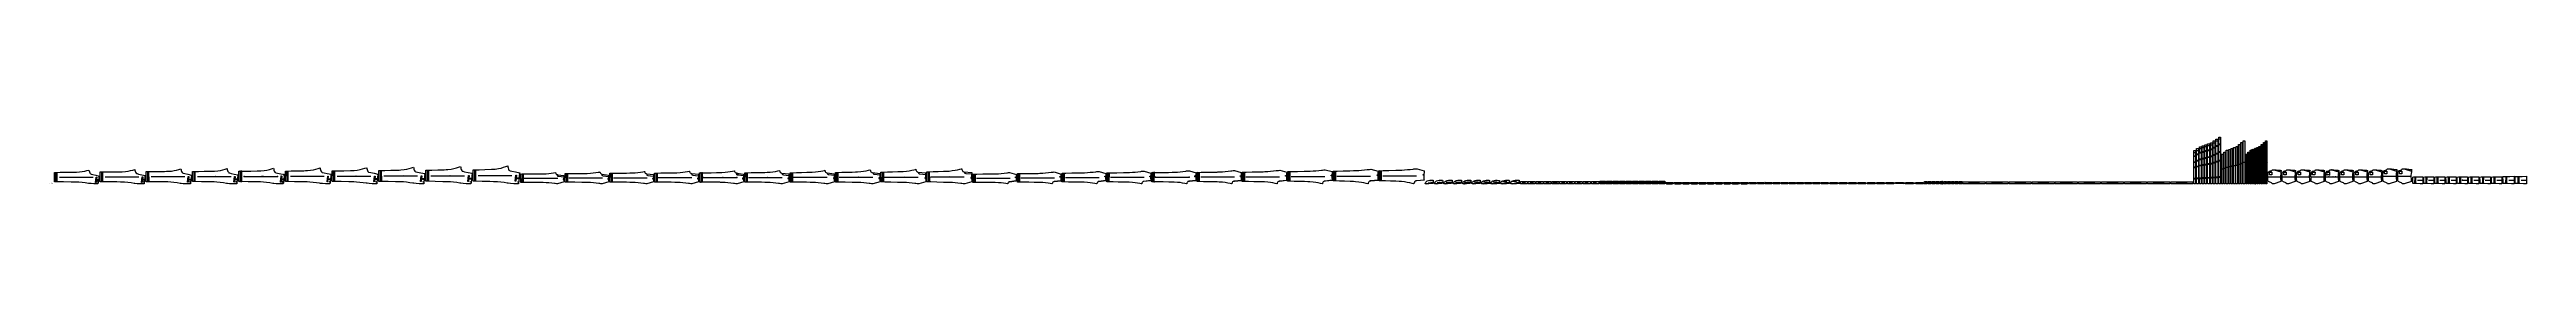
# Model space of a CAD drawing. Extents: x 0 to 2576, y 0 to 49.
import ezdxf

# ---------------------------------------------------------------- set-up
doc = ezdxf.new("R2010")
doc.units = 0

# ---------------------------------------------------------------- blocks, each defined once
blk = doc.blocks.new('1111-1_28')
at = {"layer": '1'}
blk.add_lwpolyline([(0.0564, 1.9593), (0, 11.9754), (1.241, 11.9834), (6.1065, 12.0188), (12.284, 12.0762), (19.0023, 12.1398), (20.9359, 12.1845), (22.8697, 12.1895), (26.1811, 12.3679), (29.0253, 12.7084), (31.6149, 13.256), (33.8955, 13.805), (35.9758, 14.3381), (36.1924, 13.5344), (36.4467, 12.5811), (36.7853, 11.5906), (37.3573, 10.7408), (37.8912, 10.293), (38.3217, 10.1163), (39.9316, 9.6816), (43.0215, 8.976), (46.6411, 8.1689), (46.4795, 7.3387), (46.2727, 6.1173), (46.1465, 4.9689), (46.124, 4.1831), (46.1487, 3.8226), (46.0349, 3.4162), (45.8523, 2.6694), (45.6486, 1.7343), (45.4811, 0.7224), (45.3851, 0.0358), (43.5864, 0), (41.1288, 0.026), (38.387, 0.1742), (36.1984, 0.423), (35.3449, 0.5105), (32.1972, 0.9395), (28.8189, 1.3337), (25.4295, 1.6783), (22.4554, 1.8238), (20.9866, 1.8162), (17.4468, 1.849), (9.5174, 1.9247), (3.0974, 1.965), (1.317, 1.9567), (0.0564, 1.9593)], close=True, dxfattribs=at)
at = {"layer": '5'}
blk.add_line((5.2816, 6.9799), (40.2215, 6.9799), dxfattribs=at)
at = {"layer": '7'}
blk.add_line((5.2816, 6.9799), (40.2215, 6.9799), dxfattribs=at)
at = {"layer": '8'}
for p, q in [((1.2303, 11.9638), (1.3104, 2.057)), ((2.5303, 11.9399), (2.5683, 1.9745))]:
    blk.add_line(p, q, dxfattribs=at)
for points in [[(43.3833, 1.2272), (42.765, 1.2881), (43.4712, 7.0875), (44.0995, 7.0263), (43.4043, 1.2565)], [(46.1129, 4.2441), (43.4426, 4.1668), (45.995, 3.4176)], [(45.5397, 1.6515), (44.8122, 1.7361), (44.9037, 2.3734), (45.6606, 2.2678)], [(45.8749, 8.2948), (45.8245, 7.9864), (46.5197, 7.8328)]]:
    blk.add_lwpolyline(points, dxfattribs=at)
at = {"layer": '1'}
for s, p in [('SIZE: 28', (23.3205, 7.309)), ('Piece Name: -1', (23.3205, 7.169))]:
    blk.add_text(s, height=0.25, dxfattribs=at).set_placement(p)
blk = doc.blocks.new('1111-1_30')
at = {"layer": '1'}
blk.add_lwpolyline([(0.0564, 2.0873), (0, 12.3534), (1.241, 12.3614), (6.1065, 12.4128), (12.2841, 12.4906), (19.0024, 12.5764), (20.9359, 12.6275), (22.873, 12.6558), (26.188, 12.8745), (29.033, 13.2498), (31.6204, 13.8295), (33.8984, 14.407), (35.9758, 14.9661), (36.1872, 14.1415), (36.4353, 13.1634), (36.769, 12.1463), (37.3433, 11.2701), (37.8837, 10.8055), (38.3217, 10.6193), (39.9803, 10.1829), (43.163, 9.4778), (46.8911, 8.6719), (46.7257, 7.7935), (46.515, 6.5014), (46.389, 5.287), (46.3703, 4.4564), (46.3987, 4.0756), (46.2849, 3.6692), (46.0995, 2.8667), (45.8941, 1.862), (45.7285, 0.7757), (45.6351, 0.0388), (43.7917, 0), (41.273, 0.0237), (38.463, 0.1724), (36.2197, 0.4248), (35.3449, 0.5135), (32.1978, 0.9557), (28.8198, 1.3641), (25.4306, 1.7228), (22.456, 1.8807), (20.9866, 1.8792), (17.4468, 1.9237), (9.5175, 2.0256), (3.0975, 2.0871), (1.317, 2.0847), (0.0564, 2.0873)], close=True, dxfattribs=at)
at = {"layer": '5'}
blk.add_line((5.2816, 7.2329), (40.2215, 7.2329), dxfattribs=at)
at = {"layer": '7'}
blk.add_line((5.2816, 7.2329), (40.2215, 7.2329), dxfattribs=at)
at = {"layer": '8'}
for p, q in [((1.2303, 12.3418), (1.3104, 2.185)), ((2.5303, 12.3179), (2.5683, 2.1025))]:
    blk.add_line(p, q, dxfattribs=at)
for points in [[(43.5083, 1.4802), (42.89, 1.5411), (43.5962, 7.3405), (44.2245, 7.2793), (43.5293, 1.5095)], [(46.3629, 4.4971), (43.5676, 4.4198), (46.245, 3.6706)], [(45.7897, 1.6545), (45.0622, 1.7391), (45.1537, 2.3764), (45.9106, 2.2708)], [(46.1249, 8.7978), (46.0745, 8.4894), (46.7697, 8.3358)]]:
    blk.add_lwpolyline(points, dxfattribs=at)
at = {"layer": '1'}
for s, p in [('SIZE: 30', (23.4455, 7.623)), ('Piece Name: -1', (23.4455, 7.483))]:
    blk.add_text(s, height=0.25, dxfattribs=at).set_placement(p)
blk = doc.blocks.new('1111-1_32')
at = {"layer": '1'}
blk.add_lwpolyline([(0.0564, 2.2153), (0, 12.7314), (1.241, 12.7394), (6.1066, 12.8069), (12.2842, 12.9051), (19.0025, 13.013), (20.9359, 13.0705), (22.8763, 13.1222), (26.1948, 13.381), (29.0406, 13.7912), (31.6259, 14.4031), (33.9012, 15.009), (35.9758, 15.5941), (36.182, 14.7486), (36.4238, 13.7457), (36.7528, 12.702), (37.3294, 11.7993), (37.8762, 11.3179), (38.3217, 11.1223), (40.0291, 10.6843), (43.3045, 9.9797), (47.1411, 9.1749), (46.9719, 8.2483), (46.7573, 6.8855), (46.6315, 5.6051), (46.6166, 4.7297), (46.6487, 4.3286), (46.5349, 3.9222), (46.3467, 3.0639), (46.1396, 1.9898), (45.9759, 0.829), (45.8851, 0.0418), (43.9971, 0), (41.4173, 0.0215), (38.539, 0.1706), (36.241, 0.4266), (35.3449, 0.5165), (32.1984, 0.9719), (28.8208, 1.3945), (25.4317, 1.7673), (22.4566, 1.9376), (20.9866, 1.9422), (17.4468, 1.9984), (9.5175, 2.1265), (3.0976, 2.2092), (1.317, 2.2127), (0.0564, 2.2153)], close=True, dxfattribs=at)
at = {"layer": '5'}
blk.add_line((5.2816, 7.4859), (40.2215, 7.4859), dxfattribs=at)
at = {"layer": '7'}
blk.add_line((5.2816, 7.4859), (40.2215, 7.4859), dxfattribs=at)
at = {"layer": '8'}
for p, q in [((1.2303, 12.7198), (1.3104, 2.313)), ((2.5303, 12.6959), (2.5683, 2.2305))]:
    blk.add_line(p, q, dxfattribs=at)
for points in [[(43.6333, 1.7332), (43.015, 1.7941), (43.7212, 7.5935), (44.3495, 7.5323), (43.6543, 1.7625)], [(46.6129, 4.7501), (43.6926, 4.6728), (46.495, 3.9236)], [(46.0397, 1.6575), (45.3122, 1.7421), (45.4037, 2.3794), (46.1606, 2.2738)], [(46.3749, 9.3008), (46.3245, 8.9924), (47.0197, 8.8388)]]:
    blk.add_lwpolyline(points, dxfattribs=at)
at = {"layer": '1'}
for s, p in [('SIZE: 32', (23.5705, 7.937)), ('Piece Name: -1', (23.5705, 7.797))]:
    blk.add_text(s, height=0.25, dxfattribs=at).set_placement(p)
blk = doc.blocks.new('1111-1_33')
at = {"layer": '1'}
blk.add_lwpolyline([(0.0564, 2.2788), (0, 12.9209), (1.241, 12.9289), (6.1066, 13.0055), (12.2842, 13.1153), (19.0025, 13.2359), (20.9359, 13.297), (22.8779, 13.36), (26.1981, 13.6384), (29.0443, 14.0656), (31.6286, 14.6931), (33.9026, 15.3129), (35.9758, 15.9106), (36.1793, 15.0542), (36.4179, 14.0385), (36.7444, 12.9809), (37.3221, 12.0645), (37.8723, 11.5743), (38.3217, 11.3738), (40.0535, 10.935), (43.3752, 10.2306), (47.2661, 9.4264), (47.095, 8.4757), (46.8784, 7.0776), (46.7527, 5.7641), (46.7397, 4.8664), (46.7737, 4.4551), (46.6599, 4.0487), (46.4703, 3.1625), (46.2624, 2.0537), (46.0996, 0.8556), (46.0101, 0.0433), (44.0998, 0), (41.4894, 0.0204), (38.577, 0.1697), (36.2517, 0.4275), (35.3449, 0.518), (32.1986, 0.9789), (28.8212, 1.4074), (25.4322, 1.7861), (22.4568, 1.9616), (20.9866, 1.9687), (17.4468, 2.0316), (9.5176, 2.1746), (3.0976, 2.2694), (1.317, 2.2762), (0.0564, 2.2788)], close=True, dxfattribs=at)
at = {"layer": '5'}
blk.add_line((5.2816, 7.6124), (40.2215, 7.6124), dxfattribs=at)
at = {"layer": '7'}
blk.add_line((5.2816, 7.6124), (40.2215, 7.6124), dxfattribs=at)
at = {"layer": '8'}
for p, q in [((1.2303, 12.9093), (1.3104, 2.3765)), ((2.5303, 12.8854), (2.5683, 2.294))]:
    blk.add_line(p, q, dxfattribs=at)
for points in [[(43.6963, 1.8597), (43.078, 1.9206), (43.7842, 7.72), (44.4125, 7.6588), (43.7173, 1.889)], [(46.7379, 4.8766), (43.7556, 4.7993), (46.62, 4.0501)], [(46.1647, 1.659), (45.4372, 1.7436), (45.5287, 2.3809), (46.2856, 2.2753)], [(46.4999, 9.5523), (46.4495, 9.2439), (47.1447, 9.0903)]]:
    blk.add_lwpolyline(points, dxfattribs=at)
at = {"layer": '1'}
for s, p in [('SIZE: 33', (23.633, 8.0953)), ('Piece Name: -1', (23.633, 7.9553))]:
    blk.add_text(s, height=0.25, dxfattribs=at).set_placement(p)
blk = doc.blocks.new('1111-1_34')
at = {"layer": '1'}
blk.add_lwpolyline([(0.0564, 2.3422), (0, 13.1103), (1.241, 13.1183), (6.1067, 13.2041), (12.2843, 13.3255), (19.0026, 13.4587), (20.9359, 13.5234), (22.8795, 13.5978), (26.2015, 13.8958), (29.0481, 14.3399), (31.6313, 14.9831), (33.904, 15.6167), (35.9758, 16.227), (36.1766, 15.3598), (36.412, 14.3312), (36.736, 13.2597), (37.3149, 12.3296), (37.8684, 11.8306), (38.3217, 11.6252), (40.0779, 11.1856), (43.446, 10.4815), (47.3911, 9.6778), (47.2181, 8.7031), (46.9996, 7.2696), (46.874, 5.9231), (46.8629, 5.003), (46.8987, 4.5815), (46.7849, 4.1751), (46.594, 3.2611), (46.3852, 2.1175), (46.2234, 0.8822), (46.1351, 0.0447), (44.2025, 0), (41.5616, 0.0192), (38.615, 0.1688), (36.2624, 0.4284), (35.3449, 0.5194), (32.1989, 0.9859), (28.8216, 1.4202), (25.4327, 1.8049), (22.4571, 1.9855), (20.9866, 1.9951), (17.4469, 2.0647), (9.5177, 2.2226), (3.0977, 2.3295), (1.317, 2.3396), (0.0564, 2.3422)], close=True, dxfattribs=at)
at = {"layer": '2'}
for p in [(1.2303, 13.0987), (1.3104, 2.4399), (2.5303, 13.0748), (2.5683, 2.3574), (5.2816, 7.7388), (40.2215, 7.7388), (43.141, 2.047), (43.7593, 1.9861), (43.7803, 2.0154), (43.8186, 4.9257), (43.8472, 7.8464), (44.4755, 7.7852), (45.5622, 1.745), (45.6537, 2.3823), (46.2897, 1.6604), (46.4106, 2.2767), (46.5745, 9.4953), (46.6249, 9.8037), (46.745, 4.1765), (46.8629, 5.003), (47.2697, 9.3417)]:
    blk.add_point(p, dxfattribs=at)
at = {"layer": '5'}
blk.add_line((5.2816, 7.7388), (40.2215, 7.7388), dxfattribs=at)
at = {"layer": '7'}
blk.add_line((5.2816, 7.7388), (40.2215, 7.7388), dxfattribs=at)
at = {"layer": '8'}
for p, q in [((1.2303, 13.0987), (1.3104, 2.4399)), ((2.5303, 13.0748), (2.5683, 2.3574))]:
    blk.add_line(p, q, dxfattribs=at)
for points in [[(43.7593, 1.9861), (43.141, 2.047), (43.8472, 7.8464), (44.4755, 7.7852), (43.7803, 2.0154)], [(46.8629, 5.003), (43.8186, 4.9257), (46.745, 4.1765)], [(46.2897, 1.6604), (45.5622, 1.745), (45.6537, 2.3823), (46.4106, 2.2767)], [(46.6249, 9.8037), (46.5745, 9.4953), (47.2697, 9.3417)]]:
    blk.add_lwpolyline(points, dxfattribs=at)
at = {"layer": '1'}
for s, p in [('ANNOTATION: BK SH', (23.6955, 8.2535)), ('SIZE: 34', (23.6955, 8.6735)), ('Quantity: 0', (23.6955, 8.5335)), ('CATEGORY: 1', (23.6955, 8.3935)), ('Piece Name: -1', (23.6955, 8.1135))]:
    blk.add_text(s, height=0.25, dxfattribs=at).set_placement(p)
at = {"layer": '2'}
for s, p in [('# 10', (1.2303, 13.0987)), ('# 11', (1.3104, 2.4399)), ('# 10', (2.5303, 13.0748)), ('# 11', (2.5683, 2.3574)), ('# 17', (43.141, 2.047)), ('# 17', (43.7593, 1.9861)), ('# 17', (43.7803, 2.0154)), ('# 16', (43.8186, 4.9257)), ('# 15', (43.8472, 7.8464)), ('# 15', (44.4755, 7.7852)), ('# 2', (45.5622, 1.745)), ('# 2', (45.6537, 2.3823)), ('# 2', (46.2897, 1.6604)), ('# 2', (46.4106, 2.2767)), ('# 5', (46.5745, 9.4953)), ('# 5', (46.6249, 9.8037)), ('# 4', (46.745, 4.1765)), ('# 4', (46.8629, 5.003)), ('# 5', (47.2697, 9.3417))]:
    blk.add_text(s, height=0.25, dxfattribs=at).set_placement(p)
at = {"layer": '8'}
for p in [(1.2303, 13.0987), (2.5303, 13.0748), (43.7593, 1.9861), (46.2897, 1.6604), (46.6249, 9.8037), (46.8629, 5.003)]:
    blk.add_text('NM', height=0.25, dxfattribs=at).set_placement(p)
blk = doc.blocks.new('1111-1_35')
at = {"layer": '1'}
blk.add_lwpolyline([(0.0564, 2.3947), (0, 13.2888), (1.241, 13.2968), (6.1067, 13.3917), (12.2843, 13.5247), (19.0026, 13.6705), (20.9359, 13.7389), (22.881, 13.8246), (26.2048, 14.1422), (29.0518, 14.6032), (31.6339, 15.2621), (33.9053, 15.9095), (35.9758, 16.5325), (36.1738, 15.6544), (36.406, 14.6129), (36.7275, 13.5275), (37.3076, 12.5837), (37.8644, 12.0759), (38.3217, 11.8657), (40.1022, 11.4252), (43.5167, 10.7214), (47.5161, 9.9183), (47.3411, 8.9195), (47.1207, 7.4506), (46.9952, 6.0711), (46.986, 5.1286), (47.0237, 4.697), (46.9099, 4.2906), (46.7176, 3.3487), (46.5079, 2.1703), (46.3471, 0.8978), (46.2601, 0.0352), (44.3044, 0), (41.6324, 0.0333), (38.6518, 0.2), (36.2727, 0.475), (35.3449, 0.5719), (32.1985, 1.0302), (28.821, 1.4558), (25.432, 1.8317), (22.4567, 2.0047), (20.9866, 2.0106), (17.4469, 2.0868), (9.5177, 2.2596), (3.0977, 2.3786), (1.317, 2.3921), (0.0564, 2.3947)], close=True, dxfattribs=at)
at = {"layer": '5'}
blk.add_line((5.2816, 7.8543), (40.2215, 7.8543), dxfattribs=at)
at = {"layer": '7'}
blk.add_line((5.2816, 7.8543), (40.2215, 7.8543), dxfattribs=at)
at = {"layer": '8'}
for p, q in [((1.2303, 13.2772), (1.3104, 2.4924)), ((2.5303, 13.2533), (2.5683, 2.4099))]:
    blk.add_line(p, q, dxfattribs=at)
for points in [[(43.8223, 2.1016), (43.204, 2.1625), (43.9102, 7.9619), (44.5385, 7.9007), (43.8433, 2.1309)], [(46.9879, 5.1185), (43.8816, 5.0412), (46.87, 4.292)], [(46.4147, 1.6509), (45.6872, 1.7355), (45.7787, 2.3728), (46.5356, 2.2672)], [(46.7499, 10.0442), (46.6995, 9.7358), (47.3947, 9.5822)]]:
    blk.add_lwpolyline(points, dxfattribs=at)
at = {"layer": '1'}
for s, p in [('SIZE: 35', (23.758, 8.4062)), ('Piece Name: -1', (23.758, 8.2662))]:
    blk.add_text(s, height=0.25, dxfattribs=at).set_placement(p)
blk = doc.blocks.new('1111-1_36')
at = {"layer": '1'}
blk.add_lwpolyline([(0.0564, 2.4471), (0, 13.4672), (1.241, 13.4752), (6.1067, 13.5792), (12.2843, 13.7238), (19.0026, 13.8823), (20.9359, 13.9543), (22.8826, 14.0513), (26.2081, 14.3885), (29.0555, 14.8665), (31.6366, 15.541), (33.9067, 16.2023), (35.9758, 16.8379), (36.1711, 15.9489), (36.4001, 14.8946), (36.7191, 13.7953), (37.3003, 12.8378), (37.8605, 12.3212), (38.3217, 12.1061), (40.1266, 11.6648), (43.5874, 10.9612), (47.6411, 10.1587), (47.4642, 9.1358), (47.2418, 7.6316), (47.1164, 6.219), (47.1091, 5.2542), (47.1487, 4.8124), (47.0349, 4.406), (46.8412, 3.4362), (46.6307, 2.2231), (46.4708, 0.9133), (46.3851, 0.0256), (44.4063, 0), (41.7032, 0.0473), (38.6886, 0.2312), (36.2831, 0.5215), (35.3449, 0.6243), (32.1981, 1.0745), (28.8204, 1.4913), (25.4313, 1.8585), (22.4563, 2.0239), (20.9866, 2.026), (17.4469, 2.1089), (9.5178, 2.2966), (3.0977, 2.4277), (1.317, 2.4445), (0.0564, 2.4471)], close=True, dxfattribs=at)
at = {"layer": '5'}
blk.add_line((5.2816, 7.9697), (40.2215, 7.9697), dxfattribs=at)
at = {"layer": '7'}
blk.add_line((5.2816, 7.9697), (40.2215, 7.9697), dxfattribs=at)
at = {"layer": '8'}
for p, q in [((1.2303, 13.4556), (1.3104, 2.5448)), ((2.5303, 13.4317), (2.5683, 2.4623))]:
    blk.add_line(p, q, dxfattribs=at)
for points in [[(43.8853, 2.217), (43.267, 2.2779), (43.9732, 8.0773), (44.6015, 8.0161), (43.9063, 2.2463)], [(47.1129, 5.2339), (43.9446, 5.1566), (46.995, 4.4074)], [(46.5397, 1.6413), (45.8122, 1.7259), (45.9037, 2.3632), (46.6606, 2.2576)], [(46.8749, 10.2846), (46.8245, 9.9762), (47.5197, 9.8226)]]:
    blk.add_lwpolyline(points, dxfattribs=at)
at = {"layer": '1'}
for s, p in [('SIZE: 36', (23.8205, 8.5589)), ('Piece Name: -1', (23.8205, 8.4189))]:
    blk.add_text(s, height=0.25, dxfattribs=at).set_placement(p)
blk = doc.blocks.new('1111-1_38')
at = {"layer": '1'}
blk.add_lwpolyline([(0.0564, 2.5528), (0, 13.8229), (1.241, 13.8309), (6.1068, 13.951), (12.2844, 14.116), (19.0027, 14.2966), (20.9359, 14.375), (22.8859, 14.4954), (26.2149, 14.8727), (29.0631, 15.3856), (31.6421, 16.0923), (33.9095, 16.782), (35.9758, 17.4436), (36.1659, 16.5337), (36.3886, 15.4546), (36.7029, 14.3287), (37.2864, 13.3447), (37.853, 12.8113), (38.3217, 12.5868), (40.1754, 12.1439), (43.7289, 11.4408), (47.8911, 10.6394), (47.7104, 9.5683), (47.4841, 7.9934), (47.3589, 6.5148), (47.3554, 5.5052), (47.3987, 5.0431), (47.2849, 4.6367), (47.0884, 3.6111), (46.8762, 2.3286), (46.7182, 0.9443), (46.6351, 0.0063), (44.6102, 0), (41.8449, 0.0756), (38.7621, 0.2941), (36.3038, 0.6154), (35.3449, 0.73), (32.1975, 1.1659), (28.8193, 1.5674), (25.4301, 1.9192), (22.4557, 2.0711), (20.9866, 2.0667), (17.4469, 2.1613), (9.5178, 2.3752), (3.0978, 2.5275), (1.317, 2.5502), (0.0564, 2.5528)], close=True, dxfattribs=at)
at = {"layer": '5'}
blk.add_line((5.2816, 8.2004), (40.2215, 8.2004), dxfattribs=at)
at = {"layer": '7'}
blk.add_line((5.2816, 8.2004), (40.2215, 8.2004), dxfattribs=at)
at = {"layer": '8'}
for p, q in [((1.2303, 13.8113), (1.3104, 2.6505)), ((2.5303, 13.7874), (2.5683, 2.568))]:
    blk.add_line(p, q, dxfattribs=at)
for points in [[(44.0103, 2.4477), (43.392, 2.5086), (44.0982, 8.308), (44.7265, 8.2468), (44.0313, 2.477)], [(47.3629, 5.4646), (44.0696, 5.3873), (47.245, 4.6381)], [(46.7897, 1.622), (46.0622, 1.7066), (46.1537, 2.3439), (46.9106, 2.2383)], [(47.1249, 10.7653), (47.0745, 10.4569), (47.7697, 10.3033)]]:
    blk.add_lwpolyline(points, dxfattribs=at)
at = {"layer": '1'}
for s, p in [('SIZE: 38', (23.9455, 8.8618)), ('Piece Name: -1', (23.9455, 8.7218))]:
    blk.add_text(s, height=0.25, dxfattribs=at).set_placement(p)
blk = doc.blocks.new('1111-1_40')
at = {"layer": '1'}
blk.add_lwpolyline([(0.0564, 2.6715), (0, 14.1916), (1.241, 14.1996), (6.1068, 14.3357), (12.2845, 14.5211), (19.0028, 14.7239), (20.9359, 14.8087), (22.8892, 14.9524), (26.2218, 15.37), (29.0708, 15.9177), (31.6476, 16.6565), (33.9124, 17.3747), (35.9758, 18.0623), (36.1607, 17.1315), (36.3772, 16.0276), (36.6866, 14.8751), (37.2724, 13.8647), (37.8455, 13.3145), (38.3217, 13.0805), (40.2241, 12.6359), (43.8704, 11.9333), (48.1411, 11.1331), (47.9566, 10.0138), (47.7264, 8.3682), (47.6014, 6.8236), (47.6017, 5.7692), (47.6487, 5.2868), (47.5349, 4.8804), (47.3356, 3.7991), (47.1217, 2.447), (46.9656, 0.9883), (46.8851, 0), (44.8148, 0.0015), (41.9879, 0.0895), (38.837, 0.3248), (36.3248, 0.6628), (35.3449, 0.7837), (32.1975, 1.2196), (28.8193, 1.6211), (25.4301, 1.9729), (22.4557, 2.1248), (20.9866, 2.1204), (17.4469, 2.2267), (9.5179, 2.4668), (3.0979, 2.6403), (1.317, 2.6689), (0.0564, 2.6715)], close=True, dxfattribs=at)
at = {"layer": '5'}
blk.add_line((5.2816, 8.4441), (40.2215, 8.4441), dxfattribs=at)
at = {"layer": '7'}
blk.add_line((5.2816, 8.4441), (40.2215, 8.4441), dxfattribs=at)
at = {"layer": '8'}
for p, q in [((1.2303, 14.18), (1.3104, 2.7692)), ((2.5303, 14.1561), (2.5683, 2.6867))]:
    blk.add_line(p, q, dxfattribs=at)
for points in [[(44.1353, 2.4414), (43.517, 2.5023), (44.2232, 8.8017), (44.8515, 8.7405), (44.1563, 2.4707)], [(47.6129, 5.7083), (44.1946, 5.631), (47.495, 4.8818)], [(47.0397, 1.6157), (46.3122, 1.7003), (46.4037, 2.3376), (47.1606, 2.232)], [(47.3749, 11.259), (47.3245, 10.9506), (48.0197, 10.797)]]:
    blk.add_lwpolyline(points, dxfattribs=at)
at = {"layer": '1'}
for s, p in [('SIZE: 40', (24.0705, 9.1711)), ('Piece Name: -1', (24.0705, 9.0311))]:
    blk.add_text(s, height=0.25, dxfattribs=at).set_placement(p)
blk = doc.blocks.new('1111-1_42')
at = {"layer": '1'}
blk.add_lwpolyline([(0.0564, 2.7965), (0, 14.5666), (1.241, 14.5746), (6.1068, 14.7268), (12.2845, 14.9326), (19.0029, 15.1575), (20.9359, 15.2487), (22.8925, 15.4157), (26.2286, 15.8735), (29.0784, 16.4561), (31.6532, 17.2271), (33.9152, 17.9737), (35.9758, 18.6873), (36.1555, 17.7356), (36.3658, 16.607), (36.6704, 15.4277), (37.2584, 14.3909), (37.838, 13.8239), (38.3217, 13.5805), (40.2729, 13.1343), (44.0119, 12.4322), (48.3911, 11.6331), (48.2027, 10.4656), (47.9687, 8.7493), (47.8439, 7.1387), (47.848, 6.0395), (47.8987, 5.5368), (47.7849, 5.1304), (47.5828, 3.9933), (47.3672, 2.5718), (47.2131, 1.0386), (47.1351, 0), (45.0194, 0.0092), (42.1309, 0.1096), (38.9118, 0.3619), (36.3459, 0.7165), (35.3449, 0.8437), (32.1975, 1.2796), (28.8193, 1.6811), (25.4301, 2.0329), (22.4557, 2.1848), (20.9866, 2.1804), (17.447, 2.2984), (9.518, 2.5647), (3.0979, 2.7594), (1.317, 2.7939), (0.0564, 2.7965)], close=True, dxfattribs=at)
at = {"layer": '5'}
blk.add_line((5.2816, 8.6941), (40.2215, 8.6941), dxfattribs=at)
at = {"layer": '7'}
blk.add_line((5.2816, 8.6941), (40.2215, 8.6941), dxfattribs=at)
at = {"layer": '8'}
for p, q in [((1.2303, 14.555), (1.3104, 2.8942)), ((2.5303, 14.5311), (2.5683, 2.8117))]:
    blk.add_line(p, q, dxfattribs=at)
for points in [[(44.2603, 2.6914), (43.642, 2.7523), (44.3482, 9.0517), (44.9765, 8.9905), (44.2813, 2.7207)], [(47.8629, 5.9583), (44.3196, 5.881), (47.745, 5.1318)], [(47.2897, 1.6157), (46.5622, 1.7003), (46.6537, 2.3376), (47.4106, 2.232)], [(47.6249, 11.759), (47.5745, 11.4506), (48.2697, 11.297)]]:
    blk.add_lwpolyline(points, dxfattribs=at)
at = {"layer": '1'}
for s, p in [('SIZE: 42', (24.1955, 9.4836)), ('Piece Name: -1', (24.1955, 9.3436))]:
    blk.add_text(s, height=0.25, dxfattribs=at).set_placement(p)
blk = doc.blocks.new('1111-2_28')
at = {"layer": '1'}
blk.add_lwpolyline([(0.0329, 1.5052), (0, 10.2564), (1.2504, 10.2578), (6.6351, 10.339), (11.8384, 10.3762), (17.4625, 10.4295), (20.9347, 10.4543), (23.1403, 10.4549), (26.4595, 10.5502), (29.2971, 10.7735), (31.8802, 11.0815), (34.2865, 11.4398), (35.817, 11.6696), (36.2307, 11.7453), (36.433, 11.1837), (36.6885, 10.6342), (37.0668, 10.1274), (37.5421, 9.8055), (37.8354, 9.688), (38.2669, 9.5727), (38.5645, 9.5166), (45.0249, 8.6845), (44.9548, 7.9801), (44.8949, 6.9327), (44.8895, 5.7461), (44.9323, 4.5343), (45.0329, 3.3701), (45.1818, 2.1807), (38.1901, 0), (37.1301, 0.0861), (35.9604, 0.225), (35.2361, 0.3045), (32.3324, 0.6362), (29.4285, 0.938), (26.5241, 1.2098), (23.5284, 1.3427), (21.5707, 1.3842), (20.9616, 1.411), (17.302, 1.4366), (10.2229, 1.4848), (4.1434, 1.5107), (1.304, 1.5361), (0.0329, 1.5052)], close=True, dxfattribs=at)
at = {"layer": '5'}
blk.add_line((3.783, 5.9047), (38.8021, 5.9047), dxfattribs=at)
at = {"layer": '7'}
blk.add_line((3.783, 5.9047), (38.8021, 5.9047), dxfattribs=at)
at = {"layer": '8'}
for p, q in [((1.2392, 10.2081), (1.3337, 1.5255)), ((2.5005, 10.2493), (2.5945, 1.5467))]:
    blk.add_line(p, q, dxfattribs=at)
for points in [[(37.8916, 9.6195), (37.9374, 8.9983), (38.0362, 8.506), (38.2304, 8.2514), (38.5762, 8.0635), (39.2828, 7.9073), (44.8399, 7.1702)], [(44.8392, 5.2595), (44.068, 5.2171), (44.0936, 4.5864), (44.8645, 4.6188)]]:
    blk.add_lwpolyline(points, dxfattribs=at)
at = {"layer": '1'}
for s, p in [('SIZE: 28', (22.5909, 6.0126)), ('Piece Name: -2', (22.5909, 5.8726))]:
    blk.add_text(s, height=0.25, dxfattribs=at).set_placement(p)
blk = doc.blocks.new('1111-2_30')
at = {"layer": '1'}
blk.add_lwpolyline([(0.0329, 1.6302), (0, 10.6314), (1.2504, 10.6328), (6.635, 10.7318), (11.8383, 10.7862), (17.4624, 10.8581), (20.9347, 10.8943), (23.1426, 10.9214), (26.464, 11.0567), (29.3018, 11.3143), (31.8837, 11.6536), (34.2882, 12.0411), (35.8175, 12.2896), (36.2307, 12.3703), (36.4241, 11.7815), (36.6731, 11.2037), (37.0508, 10.6667), (37.5345, 10.3186), (37.8354, 10.188), (38.2822, 10.0708), (38.5902, 10.0142), (45.2749, 9.1845), (45.1981, 8.4261), (45.1317, 7.2984), (45.1236, 6.0206), (45.1675, 4.7156), (45.2736, 3.4617), (45.4318, 2.1807), (38.4401, 0), (37.2906, 0.0841), (36.0218, 0.2246), (35.2361, 0.3045), (32.3328, 0.6484), (29.4292, 0.9625), (26.5251, 1.2465), (23.5289, 1.392), (21.5708, 1.4416), (20.9616, 1.471), (17.302, 1.5087), (10.2229, 1.5803), (4.1434, 1.6263), (1.304, 1.6611), (0.0329, 1.6302)], close=True, dxfattribs=at)
at = {"layer": '5'}
blk.add_line((3.783, 6.1547), (38.8021, 6.1547), dxfattribs=at)
at = {"layer": '7'}
blk.add_line((3.783, 6.1547), (38.8021, 6.1547), dxfattribs=at)
at = {"layer": '8'}
for p, q in [((1.2392, 10.5831), (1.3337, 1.6505)), ((2.5005, 10.6243), (2.5945, 1.6717))]:
    blk.add_line(p, q, dxfattribs=at)
for points in [[(38.1416, 10.0795), (38.1874, 9.4583), (38.2862, 8.966), (38.4804, 8.7114), (38.8262, 8.5235), (39.5328, 8.3673), (45.0899, 7.6702)], [(45.0892, 5.5095), (44.318, 5.4671), (44.3436, 4.8364), (45.1145, 4.8688)]]:
    blk.add_lwpolyline(points, dxfattribs=at)
at = {"layer": '1'}
for s, p in [('SIZE: 30', (22.7159, 6.3251)), ('Piece Name: -2', (22.7159, 6.1851))]:
    blk.add_text(s, height=0.25, dxfattribs=at).set_placement(p)
blk = doc.blocks.new('1111-2_32')
at = {"layer": '1'}
blk.add_lwpolyline([(0.0329, 1.7552), (0, 11.0064), (1.2504, 11.0078), (6.635, 11.1246), (11.8383, 11.1961), (17.4624, 11.2866), (20.9347, 11.3343), (23.1448, 11.3879), (26.4684, 11.5631), (29.3064, 11.855), (31.8873, 12.2256), (34.2899, 12.6425), (35.818, 12.9096), (36.2307, 12.9953), (36.4152, 12.3793), (36.6576, 11.7732), (37.0347, 11.2059), (37.5269, 10.8316), (37.8354, 10.688), (38.2975, 10.5689), (38.6159, 10.5118), (45.5249, 9.6845), (45.4414, 8.8721), (45.3685, 7.664), (45.3578, 6.2951), (45.4027, 4.8969), (45.5144, 3.5534), (45.6818, 2.1807), (38.6901, 0), (37.4511, 0.0822), (36.0831, 0.2242), (35.2361, 0.3045), (32.3333, 0.6607), (29.43, 0.987), (26.526, 1.2832), (23.5295, 1.4412), (21.5709, 1.4991), (20.9616, 1.531), (17.302, 1.5808), (10.2229, 1.6758), (4.1434, 1.7419), (1.304, 1.7861), (0.0329, 1.7552)], close=True, dxfattribs=at)
at = {"layer": '5'}
blk.add_line((3.783, 6.4047), (38.8021, 6.4047), dxfattribs=at)
at = {"layer": '7'}
blk.add_line((3.783, 6.4047), (38.8021, 6.4047), dxfattribs=at)
at = {"layer": '8'}
for p, q in [((1.2392, 10.9581), (1.3337, 1.7755)), ((2.5005, 10.9993), (2.5945, 1.7967))]:
    blk.add_line(p, q, dxfattribs=at)
for points in [[(38.3916, 10.5395), (38.4374, 9.9183), (38.5362, 9.426), (38.7304, 9.1714), (39.0762, 8.9835), (39.7828, 8.8273), (45.3399, 8.1702)], [(45.3392, 5.7595), (44.568, 5.7171), (44.5936, 5.0864), (45.3645, 5.1188)]]:
    blk.add_lwpolyline(points, dxfattribs=at)
at = {"layer": '1'}
for s, p in [('SIZE: 32', (22.8409, 6.6376)), ('Piece Name: -2', (22.8409, 6.4976))]:
    blk.add_text(s, height=0.25, dxfattribs=at).set_placement(p)
blk = doc.blocks.new('1111-2_33')
at = {"layer": '1'}
blk.add_lwpolyline([(0.0329, 1.8172), (0, 11.1944), (1.2504, 11.1958), (6.6349, 11.3227), (11.8383, 11.404), (17.4624, 11.5051), (20.9347, 11.5593), (23.1459, 11.6258), (26.4706, 11.8204), (29.3087, 12.129), (31.889, 12.5149), (34.2907, 12.946), (35.8182, 13.2221), (36.2307, 13.3103), (36.4106, 12.6802), (36.6496, 12.0594), (37.0263, 11.4763), (37.5229, 11.0884), (37.8354, 10.938), (38.3051, 10.818), (38.6287, 10.7606), (45.6499, 9.9345), (45.5631, 9.0951), (45.4869, 7.8468), (45.4749, 6.4323), (45.5203, 4.9875), (45.6348, 3.5992), (45.8068, 2.1807), (38.8151, 0), (37.5313, 0.0812), (36.1138, 0.224), (35.2361, 0.3045), (32.3335, 0.6658), (29.4303, 0.9972), (26.5264, 1.2985), (23.5297, 1.4617), (21.5709, 1.523), (20.9616, 1.556), (17.302, 1.6127), (10.2229, 1.721), (4.1434, 1.7986), (1.304, 1.8481), (0.0329, 1.8172)], close=True, dxfattribs=at)
at = {"layer": '5'}
blk.add_line((3.783, 6.5297), (38.8021, 6.5297), dxfattribs=at)
at = {"layer": '7'}
blk.add_line((3.783, 6.5297), (38.8021, 6.5297), dxfattribs=at)
at = {"layer": '8'}
for p, q in [((1.2392, 11.1461), (1.3337, 1.8375)), ((2.5005, 11.1873), (2.5945, 1.8587))]:
    blk.add_line(p, q, dxfattribs=at)
for points in [[(38.5166, 10.7745), (38.5624, 10.1533), (38.6612, 9.661), (38.8554, 9.4064), (39.2012, 9.2185), (39.9078, 9.0623), (45.4649, 8.4202)], [(45.4642, 5.8845), (44.693, 5.8421), (44.7186, 5.2114), (45.4895, 5.2438)]]:
    blk.add_lwpolyline(points, dxfattribs=at)
at = {"layer": '1'}
for s, p in [('SIZE: 33', (22.9034, 6.7951)), ('Piece Name: -2', (22.9034, 6.6551))]:
    blk.add_text(s, height=0.25, dxfattribs=at).set_placement(p)
blk = doc.blocks.new('1111-2_34')
at = {"layer": '1'}
blk.add_lwpolyline([(0.0329, 1.8792), (0, 11.3824), (1.2504, 11.3838), (6.6349, 11.5209), (11.8383, 11.612), (17.4624, 11.7236), (20.9347, 11.7843), (23.147, 11.8637), (26.4728, 12.0778), (29.311, 12.4031), (31.8908, 12.8042), (34.2916, 13.2495), (35.8185, 13.5347), (36.2307, 13.6253), (36.406, 12.9811), (36.6416, 12.3456), (37.018, 11.7468), (37.519, 11.3453), (37.8354, 11.188), (38.3128, 11.0671), (38.6416, 11.0095), (45.7749, 10.1845), (45.6848, 9.3182), (45.6053, 8.0297), (45.592, 6.5696), (45.6379, 5.0782), (45.7552, 3.6451), (45.9318, 2.1807), (38.9401, 0), (37.6116, 0.0803), (36.1445, 0.2239), (35.2361, 0.3045), (32.3337, 0.6709), (29.4307, 1.0074), (26.5269, 1.3138), (23.53, 1.4823), (21.571, 1.547), (20.9616, 1.581), (17.3021, 1.6446), (10.223, 1.7663), (4.1434, 1.8553), (1.304, 1.9101), (0.0329, 1.8792)], close=True, dxfattribs=at)
at = {"layer": '2'}
for p in [(1.2392, 11.3341), (1.3337, 1.8995), (2.5005, 11.3753), (2.5945, 1.9207), (3.783, 6.6547), (38.6416, 11.0095), (38.8021, 6.6547), (40.0328, 9.2973), (44.818, 5.9671), (44.8436, 5.3364), (45.5892, 6.0095), (45.5899, 8.6702), (45.6145, 5.3688)]:
    blk.add_point(p, dxfattribs=at)
at = {"layer": '3'}
for p in [(38.6874, 10.3883), (38.7862, 9.896), (38.9804, 9.6414), (39.3262, 9.4535)]:
    blk.add_point(p, dxfattribs=at)
at = {"layer": '5'}
blk.add_line((3.783, 6.6547), (38.8021, 6.6547), dxfattribs=at)
at = {"layer": '7'}
blk.add_line((3.783, 6.6547), (38.8021, 6.6547), dxfattribs=at)
at = {"layer": '8'}
for p, q in [((1.2392, 11.3341), (1.3337, 1.8995)), ((2.5005, 11.3753), (2.5945, 1.9207))]:
    blk.add_line(p, q, dxfattribs=at)
for points in [[(38.6416, 11.0095), (38.6874, 10.3883), (38.7862, 9.896), (38.9804, 9.6414), (39.3262, 9.4535), (40.0328, 9.2973), (45.5899, 8.6702)], [(45.5892, 6.0095), (44.818, 5.9671), (44.8436, 5.3364), (45.6145, 5.3688)]]:
    blk.add_lwpolyline(points, dxfattribs=at)
at = {"layer": '1'}
for s, p in [('ANNOTATION: FT SH', (22.9659, 6.9526)), ('SIZE: 34', (22.9659, 7.3726)), ('Quantity: 0', (22.9659, 7.2326)), ('CATEGORY: 2', (22.9659, 7.0926)), ('Piece Name: -2', (22.9659, 6.8126))]:
    blk.add_text(s, height=0.25, dxfattribs=at).set_placement(p)
at = {"layer": '2'}
for s, p in [('# 10', (1.2392, 11.3341)), ('# 11', (1.3337, 1.8995)), ('# 10', (2.5005, 11.3753)), ('# 11', (2.5945, 1.9207)), ('# 6', (38.6416, 11.0095)), ('# 6', (40.0328, 9.2973)), ('# 4', (44.818, 5.9671)), ('# 4', (44.8436, 5.3364)), ('# 4', (45.5892, 6.0095)), ('# 5', (45.5899, 8.6702)), ('# 4', (45.6145, 5.3688))]:
    blk.add_text(s, height=0.25, dxfattribs=at).set_placement(p)
at = {"layer": '8'}
for p in [(1.2392, 11.3341), (2.5005, 11.3753), (38.6416, 11.0095), (45.5892, 6.0095)]:
    blk.add_text('NM', height=0.25, dxfattribs=at).set_placement(p)
blk = doc.blocks.new('1111-2_35')
at = {"layer": '1'}
blk.add_lwpolyline([(0.0329, 1.8792), (0, 11.5084), (1.2504, 11.5098), (6.6348, 11.657), (11.8382, 11.7579), (17.4623, 11.88), (20.9347, 11.9473), (23.148, 12.0395), (26.4749, 12.2731), (29.3132, 12.6151), (31.8925, 13.0314), (34.2924, 13.4909), (35.8187, 13.7852), (36.2307, 13.8783), (36.4013, 13.2199), (36.6335, 12.5697), (37.0096, 11.9552), (37.515, 11.5401), (37.8354, 11.376), (38.3204, 11.2541), (38.6544, 11.1963), (45.8999, 10.3725), (45.8064, 9.4792), (45.7236, 8.1505), (45.709, 6.6448), (45.7554, 5.1068), (45.8755, 3.6289), (46.0568, 2.1187), (39.0651, 0), (37.6918, 0.0793), (36.1751, 0.2237), (35.2361, 0.3045), (32.3334, 0.6633), (29.4302, 0.9923), (26.5263, 1.2911), (23.5296, 1.4519), (21.5709, 1.5115), (20.9616, 1.544), (17.3021, 1.6144), (10.223, 1.7495), (4.1433, 1.8499), (1.304, 1.9101), (0.0329, 1.8792)], close=True, dxfattribs=at)
at = {"layer": '5'}
blk.add_line((3.783, 6.7177), (38.8021, 6.7177), dxfattribs=at)
at = {"layer": '7'}
blk.add_line((3.783, 6.7177), (38.8021, 6.7177), dxfattribs=at)
at = {"layer": '8'}
for p, q in [((1.2392, 11.4601), (1.3337, 1.8995)), ((2.5005, 11.5013), (2.5945, 1.9207))]:
    blk.add_line(p, q, dxfattribs=at)
for points in [[(38.7666, 11.1825), (38.8124, 10.5613), (38.9112, 10.069), (39.1054, 9.8144), (39.4512, 9.6265), (40.1578, 9.4703), (45.7149, 8.8582)], [(45.7142, 6.0725), (44.943, 6.0301), (44.9686, 5.3994), (45.7395, 5.4318)]]:
    blk.add_lwpolyline(points, dxfattribs=at)
at = {"layer": '1'}
for s, p in [('SIZE: 35', (23.0284, 7.0791)), ('Piece Name: -2', (23.0284, 6.9391))]:
    blk.add_text(s, height=0.25, dxfattribs=at).set_placement(p)
blk = doc.blocks.new('1111-2_36')
at = {"layer": '1'}
blk.add_lwpolyline([(0.0329, 1.8792), (0, 11.6344), (1.2504, 11.6358), (6.6347, 11.7931), (11.8382, 11.9038), (17.4623, 12.0365), (20.9347, 12.1103), (23.1491, 12.2154), (26.4771, 12.4684), (29.3155, 12.8271), (31.8942, 13.2587), (34.2932, 13.7324), (35.8189, 14.0357), (36.2307, 14.1313), (36.3967, 13.4588), (36.6255, 12.7939), (37.0012, 12.1636), (37.511, 11.7349), (37.8354, 11.564), (38.328, 11.4412), (38.6672, 11.3831), (46.0249, 10.5605), (45.9281, 9.6402), (45.842, 8.2713), (45.8261, 6.72), (45.873, 5.1354), (45.9959, 3.6127), (46.1818, 2.0567), (39.1901, 0), (37.772, 0.0783), (36.2058, 0.2235), (35.2361, 0.3045), (32.3331, 0.6558), (29.4297, 0.9772), (26.5257, 1.2685), (23.5293, 1.4215), (21.5708, 1.4761), (20.9616, 1.507), (17.3021, 1.5843), (10.223, 1.7327), (4.1433, 1.8446), (1.304, 1.9101), (0.0329, 1.8792)], close=True, dxfattribs=at)
at = {"layer": '5'}
blk.add_line((3.783, 6.7807), (38.8021, 6.7807), dxfattribs=at)
at = {"layer": '7'}
blk.add_line((3.783, 6.7807), (38.8021, 6.7807), dxfattribs=at)
at = {"layer": '8'}
for p, q in [((1.2392, 11.5861), (1.3337, 1.8995)), ((2.5005, 11.6273), (2.5945, 1.9207))]:
    blk.add_line(p, q, dxfattribs=at)
for points in [[(38.8916, 11.3555), (38.9374, 10.7343), (39.0362, 10.242), (39.2304, 9.9874), (39.5762, 9.7995), (40.2828, 9.6433), (45.8399, 9.0462)], [(45.8392, 6.1355), (45.068, 6.0931), (45.0936, 5.4624), (45.8645, 5.4948)]]:
    blk.add_lwpolyline(points, dxfattribs=at)
at = {"layer": '1'}
for s, p in [('SIZE: 36', (23.0909, 7.2056)), ('Piece Name: -2', (23.0909, 7.0656))]:
    blk.add_text(s, height=0.25, dxfattribs=at).set_placement(p)
blk = doc.blocks.new('1111-2_38')
at = {"layer": '1'}
blk.add_lwpolyline([(0.0329, 1.8792), (0, 11.8844), (1.2504, 11.8858), (6.6347, 12.0609), (11.8382, 12.1887), (17.4623, 12.34), (20.9347, 12.4253), (23.1513, 12.5569), (26.4815, 12.8498), (29.3201, 13.2428), (31.8978, 13.7057), (34.2949, 14.2088), (35.8194, 14.5307), (36.2307, 14.6313), (36.3878, 13.9316), (36.61, 13.2384), (36.9851, 12.5778), (37.5034, 12.1229), (37.8354, 11.939), (38.3433, 11.8143), (38.6929, 11.7557), (46.2749, 10.9355), (46.1714, 9.9612), (46.0788, 8.5119), (46.0603, 6.8695), (46.1082, 5.1917), (46.2367, 3.5794), (46.4318, 1.9317), (38.9401, 0), (37.6116, 0.0803), (36.1445, 0.2239), (35.2361, 0.3045), (32.3326, 0.6425), (29.4289, 0.9507), (26.5246, 1.2287), (23.5287, 1.3681), (21.5708, 1.4139), (20.9616, 1.442), (17.3021, 1.5314), (10.223, 1.7032), (4.1433, 1.8352), (1.304, 1.9101), (0.0329, 1.8792)], close=True, dxfattribs=at)
at = {"layer": '5'}
blk.add_line((3.783, 6.9057), (38.8021, 6.9057), dxfattribs=at)
at = {"layer": '7'}
blk.add_line((3.783, 6.9057), (38.8021, 6.9057), dxfattribs=at)
at = {"layer": '8'}
for p, q in [((1.2392, 11.8361), (1.3337, 1.8995)), ((2.5005, 11.8773), (2.5945, 1.9207))]:
    blk.add_line(p, q, dxfattribs=at)
for points in [[(39.1416, 11.7105), (39.1874, 11.0893), (39.2862, 10.597), (39.4804, 10.3424), (39.8262, 10.1545), (40.5328, 9.9983), (46.0899, 9.4212)], [(46.0892, 6.2605), (45.318, 6.2181), (45.3436, 5.5874), (46.1145, 5.6198)]]:
    blk.add_lwpolyline(points, dxfattribs=at)
at = {"layer": '1'}
for s, p in [('SIZE: 38', (23.2159, 7.4556)), ('Piece Name: -2', (23.2159, 7.3156))]:
    blk.add_text(s, height=0.25, dxfattribs=at).set_placement(p)
blk = doc.blocks.new('1111-2_40')
at = {"layer": '1'}
blk.add_lwpolyline([(0.0329, 1.9442), (0, 12.1994), (1.2504, 12.2008), (6.6346, 12.3937), (11.8381, 12.5387), (17.4622, 12.7086), (20.9347, 12.8053), (23.1536, 12.9634), (26.486, 13.2963), (29.3248, 13.7236), (31.9013, 14.2178), (34.2966, 14.7501), (35.8199, 15.0907), (36.2307, 15.1963), (36.3789, 14.4694), (36.5946, 13.7479), (36.9691, 13.0571), (37.4958, 12.576), (37.8354, 12.379), (38.3586, 12.2524), (38.7186, 12.1933), (46.5249, 11.3755), (46.418, 10.3742), (46.3222, 8.8848), (46.3023, 7.1968), (46.3508, 5.4724), (46.4821, 3.8152), (46.6818, 2.1217), (39.1901, 0), (37.772, 0.0783), (36.2058, 0.2235), (35.2361, 0.3045), (32.3326, 0.6425), (29.4289, 0.9507), (26.5246, 1.2287), (23.5287, 1.3681), (21.5708, 1.4139), (20.9616, 1.442), (17.3021, 1.5435), (10.223, 1.7387), (4.1433, 1.8908), (1.304, 1.9751), (0.0329, 1.9442)], close=True, dxfattribs=at)
at = {"layer": '5'}
blk.add_line((3.783, 7.0957), (38.8021, 7.0957), dxfattribs=at)
at = {"layer": '7'}
blk.add_line((3.783, 7.0957), (38.8021, 7.0957), dxfattribs=at)
at = {"layer": '8'}
for p, q in [((1.2392, 12.1511), (1.3337, 1.9645)), ((2.5005, 12.1923), (2.5945, 1.9857))]:
    blk.add_line(p, q, dxfattribs=at)
for points in [[(38.8916, 12.1505), (38.9374, 11.5293), (39.0362, 11.037), (39.2304, 10.7824), (39.5762, 10.5945), (40.2828, 10.4383), (46.3399, 9.8612)], [(46.3392, 6.4505), (45.568, 6.4081), (45.5936, 5.7774), (46.3645, 5.8098)]]:
    blk.add_lwpolyline(points, dxfattribs=at)
at = {"layer": '1'}
for s, p in [('SIZE: 40', (23.3409, 7.7381)), ('Piece Name: -2', (23.3409, 7.5981))]:
    blk.add_text(s, height=0.25, dxfattribs=at).set_placement(p)
blk = doc.blocks.new('1111-2_42')
at = {"layer": '1'}
blk.add_lwpolyline([(0.0329, 2.0092), (0, 12.5144), (1.2504, 12.5158), (6.6345, 12.7264), (11.8381, 12.8886), (17.4622, 13.0771), (20.9347, 13.1853), (23.1558, 13.3699), (26.4904, 13.7427), (29.3294, 14.2043), (31.9049, 14.7299), (34.2983, 15.2915), (35.8204, 15.6506), (36.2307, 15.7613), (36.37, 15.0073), (36.5792, 14.2575), (36.953, 13.5363), (37.4882, 13.0291), (37.8354, 12.819), (38.3738, 12.6905), (38.7443, 12.631), (46.7749, 11.8155), (46.6613, 10.7602), (46.5589, 9.1904), (46.5365, 7.4113), (46.586, 5.5937), (46.7228, 3.8469), (46.9318, 2.0617), (39.4401, 0), (37.9325, 0.0764), (36.2671, 0.2231), (35.2361, 0.3045), (32.3326, 0.6425), (29.4289, 0.9507), (26.5246, 1.2287), (23.5287, 1.3681), (21.5708, 1.4139), (20.9616, 1.442), (17.3021, 1.5556), (10.223, 1.7742), (4.1433, 1.9464), (1.304, 2.0401), (0.0329, 2.0092)], close=True, dxfattribs=at)
at = {"layer": '5'}
blk.add_line((3.783, 7.2857), (38.8021, 7.2857), dxfattribs=at)
at = {"layer": '7'}
blk.add_line((3.783, 7.2857), (38.8021, 7.2857), dxfattribs=at)
at = {"layer": '8'}
for p, q in [((1.2392, 12.4661), (1.3337, 2.0295)), ((2.5005, 12.5073), (2.5945, 2.0507))]:
    blk.add_line(p, q, dxfattribs=at)
for points in [[(39.1416, 12.5705), (39.1874, 11.9493), (39.2862, 11.457), (39.4804, 11.2024), (39.8262, 11.0145), (40.5328, 10.8583), (46.5899, 10.3012)], [(46.5892, 6.6405), (45.818, 6.5981), (45.8436, 5.9674), (46.6145, 5.9998)]]:
    blk.add_lwpolyline(points, dxfattribs=at)
at = {"layer": '1'}
for s, p in [('SIZE: 42', (23.4659, 8.0206)), ('Piece Name: -2', (23.4659, 7.8806))]:
    blk.add_text(s, height=0.25, dxfattribs=at).set_placement(p)
blk = doc.blocks.new('1111-3_28')
at = {"layer": '1'}
blk.add_lwpolyline([(0.0329, 10.2401), (1.304, 10.2092), (4.1434, 10.2345), (10.2229, 10.2604), (17.302, 10.3086), (20.9616, 10.3343), (21.5707, 10.361), (23.5284, 10.4025), (26.5241, 10.5354), (29.4285, 10.8072), (32.3324, 11.109), (35.2361, 11.4408), (35.9604, 11.5202), (37.1301, 11.6591), (38.1901, 11.7453), (45.1818, 9.5646), (45.0329, 8.3754), (44.9323, 7.2115), (44.8895, 5.9999), (44.8949, 4.8136), (44.9547, 3.7664), (45.0244, 3.0689), (45.0399, 2.8292), (37.9568, 1.8972), (37.8814, 2.1355), (37.7632, 2.0803), (37.5881, 1.9899), (37.479, 1.9), (37.0217, 1.5813), (36.6609, 1.0845), (36.4199, 0.5477), (36.2307, 0), (35.817, 0.0756), (34.2865, 0.3054), (31.8802, 0.6637), (29.2971, 0.9717), (26.4595, 1.195), (23.1403, 1.2903), (20.9347, 1.291), (17.4625, 1.3157), (11.8384, 1.369), (6.6351, 1.4062), (1.2504, 1.4875), (0, 1.4889), (0.0329, 10.2401)], close=True, dxfattribs=at)
at = {"layer": '5'}
blk.add_line((3.783, 5.8406), (38.8021, 5.8406), dxfattribs=at)
at = {"layer": '7'}
blk.add_line((3.783, 5.8406), (38.8021, 5.8406), dxfattribs=at)
at = {"layer": '8'}
for p, q in [((1.2392, 1.5372), (1.3337, 10.2198)), ((2.5005, 1.496), (2.5945, 10.1986)), ((45.0046, 3.0585), (37.8916, 2.1258))]:
    blk.add_line(p, q, dxfattribs=at)
blk.add_lwpolyline([(44.8392, 6.4858), (44.068, 6.5282), (44.0936, 7.1589), (44.8645, 7.1265)], dxfattribs=at)
at = {"layer": '1'}
for s, p in [('SIZE: 28', (22.5909, 6.0126)), ('Piece Name: -3', (22.5909, 5.8726))]:
    blk.add_text(s, height=0.25, dxfattribs=at).set_placement(p)
blk = doc.blocks.new('1111-3_30')
at = {"layer": '1'}
blk.add_lwpolyline([(0.0329, 10.7401), (1.304, 10.7092), (4.1434, 10.7439), (10.2229, 10.7899), (17.302, 10.8615), (20.9616, 10.8993), (21.5708, 10.9286), (23.5289, 10.9782), (26.5251, 11.1237), (29.4292, 11.4077), (32.3328, 11.7218), (35.2361, 12.0658), (36.0218, 12.1456), (37.2906, 12.2861), (38.4401, 12.3703), (45.4318, 10.1896), (45.2736, 8.9087), (45.1675, 7.655), (45.1236, 6.3502), (45.1317, 5.0726), (45.1981, 3.945), (45.2744, 3.1939), (45.2899, 2.9542), (38.2068, 2.0622), (38.1314, 2.3005), (37.9454, 2.2404), (37.668, 2.1385), (37.489, 2.025), (37.018, 1.6788), (36.6529, 1.1484), (36.4145, 0.5793), (36.2307, 0), (35.8175, 0.0806), (34.2882, 0.3291), (31.8837, 0.7166), (29.3018, 1.0559), (26.464, 1.3135), (23.1426, 1.4488), (20.9347, 1.476), (17.4624, 1.5121), (11.8383, 1.584), (6.635, 1.6384), (1.2504, 1.7375), (0, 1.7389), (0.0329, 10.7401)], close=True, dxfattribs=at)
at = {"layer": '5'}
blk.add_line((3.783, 6.2156), (38.8021, 6.2156), dxfattribs=at)
at = {"layer": '7'}
blk.add_line((3.783, 6.2156), (38.8021, 6.2156), dxfattribs=at)
at = {"layer": '8'}
for p, q in [((1.2392, 1.7872), (1.3337, 10.7198)), ((2.5005, 1.746), (2.5945, 10.6986)), ((45.2546, 3.1835), (38.1416, 2.2908))]:
    blk.add_line(p, q, dxfattribs=at)
blk.add_lwpolyline([(45.0892, 6.8608), (44.318, 6.9032), (44.3436, 7.5339), (45.1145, 7.5015)], dxfattribs=at)
at = {"layer": '1'}
for s, p in [('SIZE: 30', (22.7159, 6.3251)), ('Piece Name: -3', (22.7159, 6.1851))]:
    blk.add_text(s, height=0.25, dxfattribs=at).set_placement(p)
blk = doc.blocks.new('1111-3_32')
at = {"layer": '1'}
blk.add_lwpolyline([(0.0329, 11.2401), (1.304, 11.2092), (4.1434, 11.2533), (10.2229, 11.3194), (17.302, 11.4144), (20.9616, 11.4643), (21.5709, 11.4961), (23.5295, 11.554), (26.526, 11.712), (29.43, 12.0082), (32.3333, 12.3345), (35.2361, 12.6908), (36.0831, 12.771), (37.4511, 12.913), (38.6901, 12.9953), (45.6818, 10.8146), (45.5144, 9.4419), (45.4027, 8.0985), (45.3578, 6.7004), (45.3685, 5.3316), (45.4414, 4.1235), (45.5244, 3.3189), (45.5399, 3.0792), (38.4568, 2.2272), (38.3814, 2.4655), (38.1275, 2.4005), (37.7479, 2.2871), (37.499, 2.15), (37.0143, 1.7762), (36.645, 1.2122), (36.4092, 0.6108), (36.2307, 0), (35.818, 0.0856), (34.2899, 0.3527), (31.8873, 0.7696), (29.3064, 1.1402), (26.4684, 1.4321), (23.1448, 1.6073), (20.9347, 1.661), (17.4624, 1.7086), (11.8383, 1.7991), (6.635, 1.8706), (1.2504, 1.9875), (0, 1.9889), (0.0329, 11.2401)], close=True, dxfattribs=at)
at = {"layer": '5'}
blk.add_line((3.783, 6.5906), (38.8021, 6.5906), dxfattribs=at)
at = {"layer": '7'}
blk.add_line((3.783, 6.5906), (38.8021, 6.5906), dxfattribs=at)
at = {"layer": '8'}
for p, q in [((1.2392, 2.0372), (1.3337, 11.2198)), ((2.5005, 1.996), (2.5945, 11.1986)), ((45.5046, 3.3085), (38.3916, 2.4558))]:
    blk.add_line(p, q, dxfattribs=at)
blk.add_lwpolyline([(45.3392, 7.2358), (44.568, 7.2782), (44.5936, 7.9089), (45.3645, 7.8765)], dxfattribs=at)
at = {"layer": '1'}
for s, p in [('SIZE: 32', (22.8409, 6.6376)), ('Piece Name: -3', (22.8409, 6.4976))]:
    blk.add_text(s, height=0.25, dxfattribs=at).set_placement(p)
blk = doc.blocks.new('1111-3_33')
at = {"layer": '1'}
blk.add_lwpolyline([(0.0329, 11.4931), (1.304, 11.4622), (4.1434, 11.5116), (10.2229, 11.5892), (17.302, 11.6975), (20.9616, 11.7543), (21.5709, 11.7872), (23.5297, 11.8485), (26.5264, 12.0117), (29.4303, 12.313), (32.3335, 12.6444), (35.2361, 13.0058), (36.1138, 13.0862), (37.5313, 13.229), (38.8151, 13.3103), (45.8068, 11.1296), (45.6348, 9.711), (45.5203, 8.3228), (45.4749, 6.878), (45.4869, 5.4636), (45.5631, 4.2153), (45.6494, 3.3839), (45.6649, 3.1442), (38.5818, 2.3072), (38.5064, 2.5455), (38.2201, 2.4793), (37.7916, 2.3622), (37.509, 2.215), (37.0161, 1.8273), (36.6433, 1.2459), (36.4076, 0.6275), (36.2307, 0), (35.8182, 0.0881), (34.2907, 0.3642), (31.889, 0.7953), (29.3087, 1.1812), (26.4706, 1.4898), (23.1459, 1.6844), (20.9347, 1.751), (17.4624, 1.8051), (11.8383, 1.9062), (6.6349, 1.9875), (1.2504, 2.1145), (0, 2.1159), (0.0329, 11.4931)], close=True, dxfattribs=at)
at = {"layer": '5'}
blk.add_line((3.783, 6.7806), (38.8021, 6.7806), dxfattribs=at)
at = {"layer": '7'}
blk.add_line((3.783, 6.7806), (38.8021, 6.7806), dxfattribs=at)
at = {"layer": '8'}
for p, q in [((1.2392, 2.1642), (1.3337, 11.4728)), ((2.5005, 2.123), (2.5945, 11.4516)), ((45.6296, 3.3735), (38.5166, 2.5358))]:
    blk.add_line(p, q, dxfattribs=at)
blk.add_lwpolyline([(45.4642, 7.4258), (44.693, 7.4682), (44.7186, 8.0989), (45.4895, 8.0665)], dxfattribs=at)
at = {"layer": '1'}
for s, p in [('SIZE: 33', (22.9034, 6.7951)), ('Piece Name: -3', (22.9034, 6.6551))]:
    blk.add_text(s, height=0.25, dxfattribs=at).set_placement(p)
blk = doc.blocks.new('1111-3_34')
at = {"layer": '1'}
blk.add_lwpolyline([(0.0329, 11.7461), (1.304, 11.7152), (4.1434, 11.77), (10.223, 11.859), (17.3021, 11.9807), (20.9616, 12.0443), (21.571, 12.0783), (23.53, 12.143), (26.5269, 12.3115), (29.4307, 12.6179), (32.3337, 12.9544), (35.2361, 13.3208), (36.1445, 13.4014), (37.6116, 13.545), (38.9401, 13.6253), (45.9318, 11.4446), (45.7552, 9.9802), (45.6379, 8.5471), (45.592, 7.0557), (45.6053, 5.5956), (45.6848, 4.3071), (45.7744, 3.4489), (45.7899, 3.2092), (38.7068, 2.3872), (38.6314, 2.6255), (38.3128, 2.5582), (37.8354, 2.4373), (37.519, 2.28), (37.018, 1.8785), (36.6416, 1.2797), (36.406, 0.6442), (36.2307, 0), (35.8185, 0.0906), (34.2916, 0.3758), (31.8908, 0.8211), (29.311, 1.2222), (26.4728, 1.5475), (23.147, 1.7616), (20.9347, 1.841), (17.4624, 1.9017), (11.8383, 2.0133), (6.6349, 2.1044), (1.2504, 2.2415), (0, 2.2429), (0.0329, 11.7461)], close=True, dxfattribs=at)
at = {"layer": '2'}
for p in [(1.2392, 2.2912), (1.3337, 11.7258), (2.5005, 2.25), (2.5945, 11.7046), (3.783, 6.9706), (38.6416, 2.6158), (38.8021, 6.9706), (44.818, 7.6582), (44.8436, 8.2889), (45.5892, 7.6158), (45.6145, 8.2565), (45.7546, 3.4385)]:
    blk.add_point(p, dxfattribs=at)
at = {"layer": '5'}
blk.add_line((3.783, 6.9706), (38.8021, 6.9706), dxfattribs=at)
at = {"layer": '7'}
blk.add_line((3.783, 6.9706), (38.8021, 6.9706), dxfattribs=at)
at = {"layer": '8'}
for p, q in [((1.2392, 2.2912), (1.3337, 11.7258)), ((2.5005, 2.25), (2.5945, 11.7046)), ((45.7546, 3.4385), (38.6416, 2.6158))]:
    blk.add_line(p, q, dxfattribs=at)
blk.add_lwpolyline([(45.5892, 7.6158), (44.818, 7.6582), (44.8436, 8.2889), (45.6145, 8.2565)], dxfattribs=at)
at = {"layer": '1'}
for s, p in [('ANNOTATION: FT SH', (22.9659, 6.9526)), ('SIZE: 34', (22.9659, 7.3726)), ('Quantity: 0', (22.9659, 7.2326)), ('CATEGORY: 3', (22.9659, 7.0926)), ('Piece Name: -3', (22.9659, 6.8126))]:
    blk.add_text(s, height=0.25, dxfattribs=at).set_placement(p)
at = {"layer": '2'}
for s, p in [('# 1', (1.2392, 2.2912)), ('# 2', (1.3337, 11.7258)), ('# 1', (2.5005, 2.25)), ('# 2', (2.5945, 11.7046)), ('# 4', (38.6416, 2.6158)), ('# 5', (44.818, 7.6582)), ('# 5', (44.8436, 8.2889)), ('# 5', (45.5892, 7.6158)), ('# 5', (45.6145, 8.2565)), ('# 3', (45.7546, 3.4385))]:
    blk.add_text(s, height=0.25, dxfattribs=at).set_placement(p)
at = {"layer": '8'}
for p in [(1.2392, 2.2912), (2.5005, 2.25), (45.5892, 7.6158), (45.7546, 3.4385)]:
    blk.add_text('NM', height=0.25, dxfattribs=at).set_placement(p)
blk = doc.blocks.new('1111-3_35')
at = {"layer": '1'}
blk.add_lwpolyline([(0.0329, 11.9991), (1.304, 11.9682), (4.1433, 12.0283), (10.223, 12.1287), (17.3021, 12.2638), (20.9616, 12.3343), (21.5709, 12.3667), (23.5296, 12.4263), (26.5263, 12.5871), (29.4302, 12.8859), (32.3334, 13.2149), (35.2361, 13.5738), (36.1751, 13.6545), (37.6918, 13.7989), (39.0651, 13.8783), (46.0568, 11.7596), (45.8755, 10.2493), (45.7554, 8.7713), (45.709, 7.2333), (45.7236, 5.7275), (45.8064, 4.3988), (45.8994, 3.5139), (45.9149, 3.2742), (38.8318, 2.4672), (38.7564, 2.7055), (38.4054, 2.637), (37.8791, 2.5123), (37.529, 2.345), (37.0198, 1.9296), (36.6398, 1.3134), (36.4043, 0.6608), (36.2307, 0), (35.8187, 0.093), (34.2924, 0.3873), (31.8925, 0.8468), (29.3132, 1.2631), (26.4749, 1.6051), (23.148, 1.8387), (20.9347, 1.931), (17.4623, 1.9982), (11.8382, 2.1203), (6.6348, 2.2212), (1.2504, 2.3685), (0, 2.3699), (0.0329, 11.9991)], close=True, dxfattribs=at)
at = {"layer": '5'}
blk.add_line((3.783, 7.1606), (38.8021, 7.1606), dxfattribs=at)
at = {"layer": '7'}
blk.add_line((3.783, 7.1606), (38.8021, 7.1606), dxfattribs=at)
at = {"layer": '8'}
for p, q in [((1.2392, 2.4182), (1.3337, 11.9788)), ((2.5005, 2.377), (2.5945, 11.9576)), ((45.8796, 3.5035), (38.7666, 2.6958))]:
    blk.add_line(p, q, dxfattribs=at)
blk.add_lwpolyline([(45.7142, 7.8058), (44.943, 7.8482), (44.9686, 8.4789), (45.7395, 8.4465)], dxfattribs=at)
at = {"layer": '1'}
for s, p in [('SIZE: 35', (23.0284, 7.0791)), ('Piece Name: -3', (23.0284, 6.9391))]:
    blk.add_text(s, height=0.25, dxfattribs=at).set_placement(p)
blk = doc.blocks.new('1111-3_36')
at = {"layer": '1'}
blk.add_lwpolyline([(0.0329, 12.2521), (1.304, 12.2212), (4.1433, 12.2866), (10.223, 12.3985), (17.3021, 12.5469), (20.9616, 12.6243), (21.5708, 12.6551), (23.5293, 12.7097), (26.5257, 12.8627), (29.4297, 13.154), (32.3331, 13.4754), (35.2361, 13.8268), (36.2058, 13.9077), (37.772, 14.0529), (39.1901, 14.1313), (46.1818, 12.0746), (45.9959, 10.5184), (45.873, 8.9956), (45.8261, 7.4109), (45.842, 5.8595), (45.9281, 4.4906), (46.0244, 3.5789), (46.0399, 3.3392), (38.9568, 2.5472), (38.8814, 2.7855), (38.498, 2.7158), (37.9228, 2.5874), (37.539, 2.41), (37.0216, 1.9807), (36.6381, 1.3471), (36.4027, 0.6775), (36.2307, 0), (35.8189, 0.0955), (34.2932, 0.3988), (31.8942, 0.8725), (29.3155, 1.3041), (26.4771, 1.6628), (23.1491, 1.9158), (20.9347, 2.021), (17.4623, 2.0947), (11.8382, 2.2274), (6.6347, 2.3381), (1.2504, 2.4955), (0, 2.4969), (0.0329, 12.2521)], close=True, dxfattribs=at)
at = {"layer": '5'}
blk.add_line((3.783, 7.3506), (38.8021, 7.3506), dxfattribs=at)
at = {"layer": '7'}
blk.add_line((3.783, 7.3506), (38.8021, 7.3506), dxfattribs=at)
at = {"layer": '8'}
for p, q in [((1.2392, 2.5452), (1.3337, 12.2318)), ((2.5005, 2.504), (2.5945, 12.2106)), ((46.0046, 3.5685), (38.8916, 2.7758))]:
    blk.add_line(p, q, dxfattribs=at)
blk.add_lwpolyline([(45.8392, 7.9958), (45.068, 8.0382), (45.0936, 8.6689), (45.8645, 8.6365)], dxfattribs=at)
at = {"layer": '1'}
for s, p in [('SIZE: 36', (23.0909, 7.2056)), ('Piece Name: -3', (23.0909, 7.0656))]:
    blk.add_text(s, height=0.25, dxfattribs=at).set_placement(p)
blk = doc.blocks.new('1111-3_38')
at = {"layer": '1'}
blk.add_lwpolyline([(0.0329, 12.7521), (1.304, 12.7212), (4.1433, 12.796), (10.223, 12.928), (17.3021, 13.0998), (20.9616, 13.1893), (21.5708, 13.2173), (23.5287, 13.2631), (26.5246, 13.4025), (29.4289, 13.6805), (32.3326, 13.9887), (35.2361, 14.3268), (36.1445, 14.4074), (37.6116, 14.551), (38.9401, 14.6313), (46.4318, 12.6996), (46.2367, 11.0516), (46.1082, 9.4391), (46.0603, 7.7611), (46.0788, 6.1185), (46.1714, 4.6691), (46.2744, 3.7039), (46.2899, 3.4642), (39.2068, 2.6922), (39.1314, 2.9305), (38.6806, 2.8614), (38.0037, 2.73), (37.549, 2.535), (37.0179, 2.0781), (36.6302, 1.4109), (36.3974, 0.709), (36.2307, 0), (35.8194, 0.1005), (34.2949, 0.4224), (31.8978, 0.9255), (29.3201, 1.3884), (26.4815, 1.7814), (23.1513, 2.0743), (20.9347, 2.206), (17.4623, 2.2912), (11.8382, 2.4425), (6.6347, 2.5703), (1.2504, 2.7455), (0, 2.7469), (0.0329, 12.7521)], close=True, dxfattribs=at)
at = {"layer": '5'}
blk.add_line((3.783, 7.7256), (38.8021, 7.7256), dxfattribs=at)
at = {"layer": '7'}
blk.add_line((3.783, 7.7256), (38.8021, 7.7256), dxfattribs=at)
at = {"layer": '8'}
for p, q in [((1.2392, 2.7952), (1.3337, 12.7318)), ((2.5005, 2.754), (2.5945, 12.7106)), ((46.2546, 3.6935), (39.1416, 2.9208))]:
    blk.add_line(p, q, dxfattribs=at)
blk.add_lwpolyline([(46.0892, 8.3708), (45.318, 8.4132), (45.3436, 9.0439), (46.1145, 9.0115)], dxfattribs=at)
at = {"layer": '1'}
for s, p in [('SIZE: 38', (23.2159, 7.4556)), ('Piece Name: -3', (23.2159, 7.3156))]:
    blk.add_text(s, height=0.25, dxfattribs=at).set_placement(p)
blk = doc.blocks.new('1111-3_40')
at = {"layer": '1'}
blk.add_lwpolyline([(0.0329, 13.2521), (1.304, 13.2212), (4.1433, 13.3054), (10.223, 13.4575), (17.3021, 13.6527), (20.9616, 13.7543), (21.5708, 13.7823), (23.5287, 13.8281), (26.5246, 13.9675), (29.4289, 14.2455), (32.3326, 14.5537), (35.2361, 14.8918), (36.2058, 14.9727), (37.772, 15.1179), (39.1901, 15.1963), (46.6818, 13.0746), (46.4821, 11.3808), (46.3508, 9.7233), (46.3023, 7.9987), (46.3222, 6.3105), (46.4181, 4.8209), (46.5244, 3.8289), (46.5399, 3.5892), (38.9568, 2.8172), (38.8814, 3.0555), (38.503, 2.9797), (37.9358, 2.8424), (37.559, 2.66), (37.0142, 2.1756), (36.6222, 1.4748), (36.392, 0.7406), (36.2307, 0), (35.8199, 0.1055), (34.2966, 0.4461), (31.9013, 0.9784), (29.3248, 1.4726), (26.486, 1.8999), (23.1536, 2.2328), (20.9347, 2.391), (17.4622, 2.4876), (11.8381, 2.6575), (6.6346, 2.8025), (1.2504, 2.9955), (0, 2.9969), (0.0329, 13.2521)], close=True, dxfattribs=at)
at = {"layer": '5'}
blk.add_line((3.783, 8.1006), (38.8021, 8.1006), dxfattribs=at)
at = {"layer": '7'}
blk.add_line((3.783, 8.1006), (38.8021, 8.1006), dxfattribs=at)
at = {"layer": '8'}
for p, q in [((1.2392, 3.0452), (1.3337, 13.2318)), ((2.5005, 3.004), (2.5945, 13.2106)), ((46.5046, 3.8185), (38.8916, 3.0458))]:
    blk.add_line(p, q, dxfattribs=at)
blk.add_lwpolyline([(46.3392, 8.7458), (45.568, 8.7882), (45.5936, 9.4189), (46.3645, 9.3865)], dxfattribs=at)
at = {"layer": '1'}
for s, p in [('SIZE: 40', (23.3409, 7.7381)), ('Piece Name: -3', (23.3409, 7.5981))]:
    blk.add_text(s, height=0.25, dxfattribs=at).set_placement(p)
blk = doc.blocks.new('1111-3_42')
at = {"layer": '1'}
blk.add_lwpolyline([(0.0329, 13.7521), (1.304, 13.7212), (4.1433, 13.8148), (10.223, 13.987), (17.3021, 14.2056), (20.9616, 14.3193), (21.5708, 14.3473), (23.5287, 14.3931), (26.5246, 14.5325), (29.4289, 14.8105), (32.3326, 15.1187), (35.2361, 15.4568), (36.2671, 15.5381), (37.9325, 15.6848), (39.4401, 15.7613), (46.9318, 13.6996), (46.7228, 11.914), (46.586, 10.1669), (46.5365, 8.349), (46.559, 6.5695), (46.6615, 4.9994), (46.7744, 3.9539), (46.7899, 3.7142), (39.2068, 2.9622), (39.1314, 3.2005), (38.6857, 3.1253), (38.0167, 2.985), (37.569, 2.785), (37.0105, 2.2731), (36.6143, 1.5387), (36.3866, 0.7721), (36.2307, 0), (35.8204, 0.1106), (34.2983, 0.4697), (31.9049, 1.0313), (29.3294, 1.5569), (26.4904, 2.0185), (23.1558, 2.3913), (20.9347, 2.576), (17.4622, 2.6841), (11.8381, 2.8726), (6.6345, 3.0348), (1.2504, 3.2455), (0, 3.2469), (0.0329, 13.7521)], close=True, dxfattribs=at)
at = {"layer": '5'}
blk.add_line((3.783, 8.4756), (38.8021, 8.4756), dxfattribs=at)
at = {"layer": '7'}
blk.add_line((3.783, 8.4756), (38.8021, 8.4756), dxfattribs=at)
at = {"layer": '8'}
for p, q in [((1.2392, 3.2952), (1.3337, 13.7318)), ((2.5005, 3.254), (2.5945, 13.7106)), ((46.7546, 3.9435), (39.1416, 3.1908))]:
    blk.add_line(p, q, dxfattribs=at)
blk.add_lwpolyline([(46.5892, 9.1208), (45.818, 9.1632), (45.8436, 9.7939), (46.6145, 9.7615)], dxfattribs=at)
at = {"layer": '1'}
for s, p in [('SIZE: 42', (23.4659, 8.0206)), ('Piece Name: -3', (23.4659, 7.8806))]:
    blk.add_text(s, height=0.25, dxfattribs=at).set_placement(p)
blk = doc.blocks.new('1111-4_28')
at = {"layer": '1'}
blk.add_lwpolyline([(8.7555, 0.6174), (7.5107, 0.4367), (5.7279, 0.2186), (3.7528, 0.0639), (1.6506, 0), (0.4759, 0.0649), (0, 0.1059), (0.1628, 0.9857), (0.5363, 1.8895), (1.2322, 2.5883), (2.1511, 3.0663), (3.304, 3.4401), (4.6787, 3.7169), (6.2323, 3.8234), (7.7318, 3.7814), (8.3506, 3.7468), (8.4415, 2.9644), (8.6506, 1.5719), (8.7555, 0.6174)], close=True, dxfattribs=at)
at = {"layer": '5'}
blk.add_line((2.9389, 1.1617), (7.3166, 1.1617), dxfattribs=at)
at = {"layer": '7'}
blk.add_line((2.9389, 1.1617), (7.3166, 1.1617), dxfattribs=at)
at = {"layer": '8'}
blk.add_line((1.643, 0.029), (8.4769, 2.157), dxfattribs=at)
at = {"layer": '1'}
for s, p in [('SIZE: 28', (4.3777, 2.0517)), ('Piece Name: -4', (4.3777, 1.9117))]:
    blk.add_text(s, height=0.25, dxfattribs=at).set_placement(p)
blk = doc.blocks.new('1111-4_30')
at = {"layer": '1'}
blk.add_lwpolyline([(8.7555, 0.6174), (7.5107, 0.4367), (5.7279, 0.2186), (3.7528, 0.0639), (1.6506, 0), (0.4759, 0.0649), (0, 0.1059), (0.1628, 0.9857), (0.5363, 1.8895), (1.2322, 2.5883), (2.1511, 3.0663), (3.304, 3.4401), (4.6787, 3.7169), (6.2323, 3.8234), (7.7318, 3.7814), (8.3506, 3.7468), (8.4415, 2.9644), (8.6506, 1.5719), (8.7555, 0.6174)], close=True, dxfattribs=at)
at = {"layer": '5'}
blk.add_line((2.6889, 1.4117), (7.0666, 1.4117), dxfattribs=at)
at = {"layer": '7'}
blk.add_line((2.6889, 1.4117), (7.0666, 1.4117), dxfattribs=at)
at = {"layer": '8'}
blk.add_line((1.643, 0.029), (8.4769, 2.157), dxfattribs=at)
at = {"layer": '1'}
for s, p in [('SIZE: 30', (4.3777, 2.0517)), ('Piece Name: -4', (4.3777, 1.9117))]:
    blk.add_text(s, height=0.25, dxfattribs=at).set_placement(p)
blk = doc.blocks.new('1111-4_32')
at = {"layer": '1'}
blk.add_lwpolyline([(8.7555, 0.6174), (7.5107, 0.4367), (5.7279, 0.2186), (3.7528, 0.0639), (1.6506, 0), (0.4759, 0.0649), (0, 0.1059), (0.1628, 0.9857), (0.5363, 1.8895), (1.2322, 2.5883), (2.1511, 3.0663), (3.304, 3.4401), (4.6787, 3.7169), (6.2323, 3.8234), (7.7318, 3.7814), (8.3506, 3.7468), (8.4415, 2.9644), (8.6506, 1.5719), (8.7555, 0.6174)], close=True, dxfattribs=at)
at = {"layer": '5'}
blk.add_line((2.4389, 1.6617), (6.8166, 1.6617), dxfattribs=at)
at = {"layer": '7'}
blk.add_line((2.4389, 1.6617), (6.8166, 1.6617), dxfattribs=at)
at = {"layer": '8'}
blk.add_line((1.643, 0.029), (8.4769, 2.157), dxfattribs=at)
at = {"layer": '1'}
for s, p in [('SIZE: 32', (4.3777, 2.0517)), ('Piece Name: -4', (4.3777, 1.9117))]:
    blk.add_text(s, height=0.25, dxfattribs=at).set_placement(p)
blk = doc.blocks.new('1111-4_33')
at = {"layer": '1'}
blk.add_lwpolyline([(8.7555, 0.6174), (7.5107, 0.4367), (5.7279, 0.2186), (3.7528, 0.0639), (1.6506, 0), (0.4759, 0.0649), (0, 0.1059), (0.1628, 0.9857), (0.5363, 1.8895), (1.2322, 2.5883), (2.1511, 3.0663), (3.304, 3.4401), (4.6787, 3.7169), (6.2323, 3.8234), (7.7318, 3.7814), (8.3506, 3.7468), (8.4415, 2.9644), (8.6506, 1.5719), (8.7555, 0.6174)], close=True, dxfattribs=at)
at = {"layer": '5'}
blk.add_line((2.3139, 1.7867), (6.6916, 1.7867), dxfattribs=at)
at = {"layer": '7'}
blk.add_line((2.3139, 1.7867), (6.6916, 1.7867), dxfattribs=at)
at = {"layer": '8'}
blk.add_line((1.643, 0.029), (8.4769, 2.157), dxfattribs=at)
at = {"layer": '1'}
for s, p in [('SIZE: 33', (4.3777, 2.0517)), ('Piece Name: -4', (4.3777, 1.9117))]:
    blk.add_text(s, height=0.25, dxfattribs=at).set_placement(p)
blk = doc.blocks.new('1111-4_34')
at = {"layer": '1'}
blk.add_lwpolyline([(8.7555, 0.6174), (7.5107, 0.4367), (5.7279, 0.2186), (3.7528, 0.0639), (1.6506, 0), (0.4759, 0.0649), (0, 0.1059), (0.1628, 0.9857), (0.5363, 1.8895), (1.2322, 2.5883), (2.1511, 3.0663), (3.304, 3.4401), (4.6787, 3.7169), (6.2323, 3.8234), (7.7318, 3.7814), (8.3506, 3.7468), (8.4415, 2.9644), (8.6506, 1.5719), (8.7555, 0.6174)], close=True, dxfattribs=at)
at = {"layer": '2'}
for p in [(1.643, 0.029), (2.1889, 1.9117), (6.5666, 1.9117), (8.4769, 2.157)]:
    blk.add_point(p, dxfattribs=at)
at = {"layer": '5'}
blk.add_line((2.1889, 1.9117), (6.5666, 1.9117), dxfattribs=at)
at = {"layer": '7'}
blk.add_line((2.1889, 1.9117), (6.5666, 1.9117), dxfattribs=at)
at = {"layer": '8'}
blk.add_line((1.643, 0.029), (8.4769, 2.157), dxfattribs=at)
at = {"layer": '1'}
for s, p in [('ANNOTATION: PM SH', (4.3777, 2.0517)), ('SIZE: 34', (4.3777, 2.4717)), ('Quantity: 0', (4.3777, 2.3317)), ('CATEGORY: 4', (4.3777, 2.1917)), ('Piece Name: -4', (4.3777, 1.9117))]:
    blk.add_text(s, height=0.25, dxfattribs=at).set_placement(p)
at = {"layer": '2'}
for s, p in [('# 14', (1.643, 0.029)), ('# 3', (8.4769, 2.157))]:
    blk.add_text(s, height=0.25, dxfattribs=at).set_placement(p)
at = {"layer": '8'}
blk.add_text('NM', height=0.25, dxfattribs=at).set_placement((1.643, 0.029))
blk = doc.blocks.new('1111-4_35')
at = {"layer": '1'}
blk.add_lwpolyline([(8.7555, 0.5671), (7.5099, 0.3952), (5.7263, 0.1898), (3.7509, 0.0491), (1.6491, 0), (0.4754, 0.0732), (0, 0.1176), (0.1628, 0.9974), (0.5363, 1.9012), (1.2322, 2.6), (2.1511, 3.078), (3.3064, 3.44), (4.6823, 3.7029), (6.2353, 3.7939), (7.7328, 3.7371), (8.3506, 3.6965), (8.4415, 2.9141), (8.6506, 1.5216), (8.7555, 0.5671)], close=True, dxfattribs=at)
at = {"layer": '5'}
blk.add_line((2.0639, 1.9864), (6.4416, 1.9864), dxfattribs=at)
at = {"layer": '7'}
blk.add_line((2.0639, 1.9864), (6.4416, 1.9864), dxfattribs=at)
at = {"layer": '8'}
blk.add_line((1.643, 0.0407), (8.4769, 2.1067), dxfattribs=at)
at = {"layer": '1'}
for s, p in [('SIZE: 35', (4.3777, 2.0369)), ('Piece Name: -4', (4.3777, 1.8969))]:
    blk.add_text(s, height=0.25, dxfattribs=at).set_placement(p)
blk = doc.blocks.new('1111-4_36')
at = {"layer": '1'}
blk.add_lwpolyline([(8.7555, 0.5167), (7.5091, 0.3537), (5.7247, 0.1609), (3.7491, 0.0342), (1.6477, 0), (0.4749, 0.0815), (0, 0.1292), (0.1628, 1.009), (0.5363, 1.9128), (1.2322, 2.6116), (2.1511, 3.0896), (3.3088, 3.4398), (4.686, 3.6888), (6.2384, 3.7643), (7.7338, 3.6928), (8.3506, 3.6461), (8.4415, 2.8637), (8.6506, 1.4712), (8.7555, 0.5167)], close=True, dxfattribs=at)
at = {"layer": '5'}
blk.add_line((1.9389, 2.061), (6.3166, 2.061), dxfattribs=at)
at = {"layer": '7'}
blk.add_line((1.9389, 2.061), (6.3166, 2.061), dxfattribs=at)
at = {"layer": '8'}
blk.add_line((1.643, 0.0523), (8.4769, 2.0563), dxfattribs=at)
at = {"layer": '1'}
for s, p in [('SIZE: 36', (4.3777, 2.0221)), ('Piece Name: -4', (4.3777, 1.8821))]:
    blk.add_text(s, height=0.25, dxfattribs=at).set_placement(p)
blk = doc.blocks.new('1111-4_38')
at = {"layer": '1'}
blk.add_lwpolyline([(9.2555, 0.4265), (7.9361, 0.2752), (6.0479, 0.1015), (3.9588, 0.0009), (1.7384, 0), (0.5008, 0.1056), (0, 0.164), (0.1628, 1.0438), (0.5363, 1.9476), (1.2322, 2.6464), (2.1511, 3.1244), (3.4089, 3.4705), (4.9006, 3.7015), (6.5764, 3.7408), (8.1868, 3.623), (8.8506, 3.5559), (8.9415, 2.7735), (9.1506, 1.381), (9.2555, 0.4265)], close=True, dxfattribs=at)
at = {"layer": '5'}
blk.add_line((2.1889, 2.2208), (6.5666, 2.2208), dxfattribs=at)
at = {"layer": '7'}
blk.add_line((2.1889, 2.2208), (6.5666, 2.2208), dxfattribs=at)
at = {"layer": '8'}
blk.add_line((1.643, 0.0871), (8.9769, 1.9661), dxfattribs=at)
at = {"layer": '1'}
for s, p in [('SIZE: 38', (4.6277, 2.0104)), ('Piece Name: -4', (4.6277, 1.8704))]:
    blk.add_text(s, height=0.25, dxfattribs=at).set_placement(p)
blk = doc.blocks.new('1111-4_40')
at = {"layer": '1'}
blk.add_lwpolyline([(9.2555, 0.3912), (7.9354, 0.2486), (6.0464, 0.0871), (3.957, 0), (1.737, 0.0135), (0.5004, 0.1272), (0, 0.1887), (0.1628, 1.0685), (0.5363, 1.9723), (1.2322, 2.6711), (2.1511, 3.1491), (3.4014, 3.5313), (4.8893, 3.8049), (6.567, 3.8916), (8.1837, 3.8191), (8.8506, 3.7706), (8.9406, 2.9258), (9.152, 1.4217), (9.2555, 0.3912)], close=True, dxfattribs=at)
at = {"layer": '5'}
blk.add_line((1.9389, 2.4355), (6.3166, 2.4355), dxfattribs=at)
at = {"layer": '7'}
blk.add_line((1.9389, 2.4355), (6.3166, 2.4355), dxfattribs=at)
at = {"layer": '8'}
blk.add_line((1.643, 0.1118), (8.9769, 2.1808), dxfattribs=at)
at = {"layer": '1'}
for s, p in [('SIZE: 40', (4.6277, 2.0858)), ('Piece Name: -4', (4.6277, 1.9458))]:
    blk.add_text(s, height=0.25, dxfattribs=at).set_placement(p)
blk = doc.blocks.new('1111-4_42')
at = {"layer": '1'}
blk.add_lwpolyline([(9.2555, 0.3568), (7.9347, 0.2227), (6.0449, 0.0736), (3.9552, 0), (1.7356, 0.0279), (0.4999, 0.1495), (0, 0.2143), (0.1628, 1.0941), (0.5363, 1.9979), (1.2322, 2.6967), (2.1511, 3.1747), (3.4038, 3.5455), (4.8928, 3.8057), (6.57, 3.8774), (8.1847, 3.7906), (8.8506, 3.7362), (8.9406, 2.8914), (9.152, 1.3873), (9.2555, 0.3568)], close=True, dxfattribs=at)
at = {"layer": '5'}
blk.add_line((1.6889, 2.6511), (6.0666, 2.6511), dxfattribs=at)
at = {"layer": '7'}
blk.add_line((1.6889, 2.6511), (6.0666, 2.6511), dxfattribs=at)
at = {"layer": '8'}
blk.add_line((1.643, 0.1374), (8.9769, 2.1464), dxfattribs=at)
at = {"layer": '1'}
for s, p in [('SIZE: 42', (4.6277, 2.0787)), ('Piece Name: -4', (4.6277, 1.9387))]:
    blk.add_text(s, height=0.25, dxfattribs=at).set_placement(p)
blk = doc.blocks.new('1111-5_28')
at = {"layer": '1'}
blk.add_lwpolyline([(0, 0), (0, 2.3491), (7.1501, 2.3491), (7.1501, 0), (0, 0)], close=True, dxfattribs=at)
at = {"layer": '5'}
blk.add_line((1.7875, 1.1746), (5.3626, 1.1746), dxfattribs=at)
at = {"layer": '7'}
blk.add_line((1.7875, 1.1746), (5.3626, 1.1746), dxfattribs=at)
at = {"layer": '1'}
for s, p in [('SIZE: 28', (3.575, 1.3145)), ('Piece Name: -5', (3.575, 1.1745))]:
    blk.add_text(s, height=0.25, dxfattribs=at).set_placement(p)
blk = doc.blocks.new('1111-5_30')
at = {"layer": '1'}
blk.add_lwpolyline([(0, 0), (0, 2.3491), (7.1501, 2.3491), (7.1501, 0), (0, 0)], close=True, dxfattribs=at)
at = {"layer": '5'}
blk.add_line((1.7875, 1.1746), (5.3626, 1.1746), dxfattribs=at)
at = {"layer": '7'}
blk.add_line((1.7875, 1.1746), (5.3626, 1.1746), dxfattribs=at)
at = {"layer": '1'}
for s, p in [('SIZE: 30', (3.575, 1.3145)), ('Piece Name: -5', (3.575, 1.1745))]:
    blk.add_text(s, height=0.25, dxfattribs=at).set_placement(p)
blk = doc.blocks.new('1111-5_32')
at = {"layer": '1'}
blk.add_lwpolyline([(0, 0), (0, 2.3491), (7.1501, 2.3491), (7.1501, 0), (0, 0)], close=True, dxfattribs=at)
at = {"layer": '5'}
blk.add_line((1.7875, 1.1746), (5.3626, 1.1746), dxfattribs=at)
at = {"layer": '7'}
blk.add_line((1.7875, 1.1746), (5.3626, 1.1746), dxfattribs=at)
at = {"layer": '1'}
for s, p in [('SIZE: 32', (3.575, 1.3145)), ('Piece Name: -5', (3.575, 1.1745))]:
    blk.add_text(s, height=0.25, dxfattribs=at).set_placement(p)
blk = doc.blocks.new('1111-5_33')
at = {"layer": '1'}
blk.add_lwpolyline([(0, 0), (0, 2.3491), (7.1501, 2.3491), (7.1501, 0), (0, 0)], close=True, dxfattribs=at)
at = {"layer": '5'}
blk.add_line((1.7875, 1.1746), (5.3626, 1.1746), dxfattribs=at)
at = {"layer": '7'}
blk.add_line((1.7875, 1.1746), (5.3626, 1.1746), dxfattribs=at)
at = {"layer": '1'}
for s, p in [('SIZE: 33', (3.575, 1.3145)), ('Piece Name: -5', (3.575, 1.1745))]:
    blk.add_text(s, height=0.25, dxfattribs=at).set_placement(p)
blk = doc.blocks.new('1111-5_34')
at = {"layer": '1'}
blk.add_lwpolyline([(0, 0), (0, 2.3491), (7.1501, 2.3491), (7.1501, 0), (0, 0)], close=True, dxfattribs=at)
at = {"layer": '2'}
for p in [(1.7875, 1.1746), (5.3626, 1.1746)]:
    blk.add_point(p, dxfattribs=at)
at = {"layer": '5'}
blk.add_line((1.7875, 1.1746), (5.3626, 1.1746), dxfattribs=at)
at = {"layer": '7'}
blk.add_line((1.7875, 1.1746), (5.3626, 1.1746), dxfattribs=at)
at = {"layer": '1'}
for s, p in [('ANNOTATION: PM SH', (3.575, 1.3145)), ('SIZE: 34', (3.575, 1.7345)), ('Quantity: 0', (3.575, 1.5945)), ('CATEGORY: 5', (3.575, 1.4545)), ('Piece Name: -5', (3.575, 1.1745))]:
    blk.add_text(s, height=0.25, dxfattribs=at).set_placement(p)
blk = doc.blocks.new('1111-5_35')
at = {"layer": '1'}
blk.add_lwpolyline([(0, 0), (0, 2.3491), (7.1501, 2.3491), (7.1501, 0), (0, 0)], close=True, dxfattribs=at)
at = {"layer": '5'}
blk.add_line((1.7875, 1.1746), (5.3626, 1.1746), dxfattribs=at)
at = {"layer": '7'}
blk.add_line((1.7875, 1.1746), (5.3626, 1.1746), dxfattribs=at)
at = {"layer": '1'}
for s, p in [('SIZE: 35', (3.575, 1.3145)), ('Piece Name: -5', (3.575, 1.1745))]:
    blk.add_text(s, height=0.25, dxfattribs=at).set_placement(p)
blk = doc.blocks.new('1111-5_36')
at = {"layer": '1'}
blk.add_lwpolyline([(0, 0), (0, 2.3491), (7.1501, 2.3491), (7.1501, 0), (0, 0)], close=True, dxfattribs=at)
at = {"layer": '5'}
blk.add_line((1.7875, 1.1746), (5.3626, 1.1746), dxfattribs=at)
at = {"layer": '7'}
blk.add_line((1.7875, 1.1746), (5.3626, 1.1746), dxfattribs=at)
at = {"layer": '1'}
for s, p in [('SIZE: 36', (3.575, 1.3145)), ('Piece Name: -5', (3.575, 1.1745))]:
    blk.add_text(s, height=0.25, dxfattribs=at).set_placement(p)
blk = doc.blocks.new('1111-5_38')
at = {"layer": '1'}
blk.add_lwpolyline([(0, 0), (0, 2.3491), (7.1501, 2.3491), (7.1501, 0), (0, 0)], close=True, dxfattribs=at)
at = {"layer": '5'}
blk.add_line((1.7875, 1.1746), (5.3626, 1.1746), dxfattribs=at)
at = {"layer": '7'}
blk.add_line((1.7875, 1.1746), (5.3626, 1.1746), dxfattribs=at)
at = {"layer": '1'}
for s, p in [('SIZE: 38', (3.575, 1.3145)), ('Piece Name: -5', (3.575, 1.1745))]:
    blk.add_text(s, height=0.25, dxfattribs=at).set_placement(p)
blk = doc.blocks.new('1111-5_40')
at = {"layer": '1'}
blk.add_lwpolyline([(0, 0), (0, 2.3491), (7.6501, 2.3491), (7.6501, 0), (0, 0)], close=True, dxfattribs=at)
at = {"layer": '5'}
blk.add_line((1.7875, 1.1746), (5.3626, 1.1746), dxfattribs=at)
at = {"layer": '7'}
blk.add_line((1.7875, 1.1746), (5.3626, 1.1746), dxfattribs=at)
at = {"layer": '1'}
for s, p in [('SIZE: 40', (3.825, 1.3145)), ('Piece Name: -5', (3.825, 1.1745))]:
    blk.add_text(s, height=0.25, dxfattribs=at).set_placement(p)
blk = doc.blocks.new('1111-5_42')
at = {"layer": '1'}
blk.add_lwpolyline([(0, 0), (0, 2.3491), (7.6501, 2.3491), (7.6501, 0), (0, 0)], close=True, dxfattribs=at)
at = {"layer": '5'}
blk.add_line((1.7875, 1.1746), (5.3626, 1.1746), dxfattribs=at)
at = {"layer": '7'}
blk.add_line((1.7875, 1.1746), (5.3626, 1.1746), dxfattribs=at)
at = {"layer": '1'}
for s, p in [('SIZE: 42', (3.825, 1.3145)), ('Piece Name: -5', (3.825, 1.1745))]:
    blk.add_text(s, height=0.25, dxfattribs=at).set_placement(p)
blk = doc.blocks.new('1111-5-1_28')
at = {"layer": '1'}
blk.add_lwpolyline([(0, 0), (0.0216, 2.6748), (5.7731, 2.6748), (5.7731, 0), (0, 0)], close=True, dxfattribs=at)
at = {"layer": '5'}
blk.add_line((1.1962, 1.2812), (4.7313, 1.2812), dxfattribs=at)
at = {"layer": '7'}
blk.add_line((1.1962, 1.2812), (4.7313, 1.2812), dxfattribs=at)
at = {"layer": '8'}
for p, q in [((0.0092, 1.2701), (5.7297, 1.2697)), ((5.6866, 0.62), (0.1483, 0.6119))]:
    blk.add_line(p, q, dxfattribs=at)
at = {"layer": '1'}
for s, p in [('SIZE: 28', (2.8865, 1.4774)), ('Piece Name: -5-1', (2.8865, 1.3374))]:
    blk.add_text(s, height=0.25, dxfattribs=at).set_placement(p)
blk = doc.blocks.new('1111-5-1_30')
at = {"layer": '1'}
blk.add_lwpolyline([(0, 0), (0.0216, 2.6748), (5.7731, 2.6748), (5.7731, 0), (0, 0)], close=True, dxfattribs=at)
at = {"layer": '5'}
blk.add_line((1.1962, 1.2812), (4.7313, 1.2812), dxfattribs=at)
at = {"layer": '7'}
blk.add_line((1.1962, 1.2812), (4.7313, 1.2812), dxfattribs=at)
at = {"layer": '8'}
for p, q in [((0.0092, 1.2701), (5.7297, 1.2697)), ((5.6866, 0.62), (0.1483, 0.6119))]:
    blk.add_line(p, q, dxfattribs=at)
at = {"layer": '1'}
for s, p in [('SIZE: 30', (2.8865, 1.4774)), ('Piece Name: -5-1', (2.8865, 1.3374))]:
    blk.add_text(s, height=0.25, dxfattribs=at).set_placement(p)
blk = doc.blocks.new('1111-5-1_32')
at = {"layer": '1'}
blk.add_lwpolyline([(0, 0), (0.0216, 2.6748), (5.7731, 2.6748), (5.7731, 0), (0, 0)], close=True, dxfattribs=at)
at = {"layer": '5'}
blk.add_line((1.1962, 1.2812), (4.7313, 1.2812), dxfattribs=at)
at = {"layer": '7'}
blk.add_line((1.1962, 1.2812), (4.7313, 1.2812), dxfattribs=at)
at = {"layer": '8'}
for p, q in [((0.0092, 1.2701), (5.7297, 1.2697)), ((5.6866, 0.62), (0.1483, 0.6119))]:
    blk.add_line(p, q, dxfattribs=at)
at = {"layer": '1'}
for s, p in [('SIZE: 32', (2.8865, 1.4774)), ('Piece Name: -5-1', (2.8865, 1.3374))]:
    blk.add_text(s, height=0.25, dxfattribs=at).set_placement(p)
blk = doc.blocks.new('1111-5-1_33')
at = {"layer": '1'}
blk.add_lwpolyline([(0, 0), (0.0216, 2.6748), (5.7731, 2.6748), (5.7731, 0), (0, 0)], close=True, dxfattribs=at)
at = {"layer": '5'}
blk.add_line((1.1962, 1.2812), (4.7313, 1.2812), dxfattribs=at)
at = {"layer": '7'}
blk.add_line((1.1962, 1.2812), (4.7313, 1.2812), dxfattribs=at)
at = {"layer": '8'}
for p, q in [((0.0092, 1.2701), (5.7297, 1.2697)), ((5.6866, 0.62), (0.1483, 0.6119))]:
    blk.add_line(p, q, dxfattribs=at)
at = {"layer": '1'}
for s, p in [('SIZE: 33', (2.8865, 1.4774)), ('Piece Name: -5-1', (2.8865, 1.3374))]:
    blk.add_text(s, height=0.25, dxfattribs=at).set_placement(p)
blk = doc.blocks.new('1111-5-1_34')
at = {"layer": '1'}
blk.add_lwpolyline([(0, 0), (0.0216, 2.6748), (5.7731, 2.6748), (5.7731, 0), (0, 0)], close=True, dxfattribs=at)
at = {"layer": '2'}
for p in [(0.0092, 1.2701), (0.1483, 0.6119), (1.1962, 1.2812), (4.7313, 1.2812), (5.6866, 0.62), (5.7297, 1.2697)]:
    blk.add_point(p, dxfattribs=at)
at = {"layer": '5'}
blk.add_line((1.1962, 1.2812), (4.7313, 1.2812), dxfattribs=at)
at = {"layer": '7'}
blk.add_line((1.1962, 1.2812), (4.7313, 1.2812), dxfattribs=at)
at = {"layer": '8'}
for p, q in [((0.0092, 1.2701), (5.7297, 1.2697)), ((5.6866, 0.62), (0.1483, 0.6119))]:
    blk.add_line(p, q, dxfattribs=at)
at = {"layer": '1'}
for s, p in [('ANNOTATION: BK BE SH', (2.8865, 1.4774)), ('SIZE: 34', (2.8865, 1.8974)), ('Quantity: 0', (2.8865, 1.7574)), ('CATEGORY: 5-1', (2.8865, 1.6174)), ('Piece Name: -5-1', (2.8865, 1.3374))]:
    blk.add_text(s, height=0.25, dxfattribs=at).set_placement(p)
at = {"layer": '2'}
for s, p in [('# 1', (0.0092, 1.2701)), ('# 1', (0.1483, 0.6119)), ('# 25', (5.6866, 0.62)), ('# 25', (5.7297, 1.2697))]:
    blk.add_text(s, height=0.25, dxfattribs=at).set_placement(p)
at = {"layer": '8'}
for p in [(0.0092, 1.2701), (5.6866, 0.62)]:
    blk.add_text('NM', height=0.25, dxfattribs=at).set_placement(p)
blk = doc.blocks.new('1111-5-1_35')
at = {"layer": '1'}
blk.add_lwpolyline([(0, 0), (0.0216, 2.6748), (5.7731, 2.6748), (5.7731, 0), (0, 0)], close=True, dxfattribs=at)
at = {"layer": '5'}
blk.add_line((1.1962, 1.2812), (4.7313, 1.2812), dxfattribs=at)
at = {"layer": '7'}
blk.add_line((1.1962, 1.2812), (4.7313, 1.2812), dxfattribs=at)
at = {"layer": '8'}
for p, q in [((0.0092, 1.2701), (5.7297, 1.2697)), ((5.6866, 0.62), (0.1483, 0.6119))]:
    blk.add_line(p, q, dxfattribs=at)
at = {"layer": '1'}
for s, p in [('SIZE: 35', (2.8865, 1.4774)), ('Piece Name: -5-1', (2.8865, 1.3374))]:
    blk.add_text(s, height=0.25, dxfattribs=at).set_placement(p)
blk = doc.blocks.new('1111-5-1_36')
at = {"layer": '1'}
blk.add_lwpolyline([(0, 0), (0.0216, 2.6748), (5.7731, 2.6748), (5.7731, 0), (0, 0)], close=True, dxfattribs=at)
at = {"layer": '5'}
blk.add_line((1.1962, 1.2812), (4.7313, 1.2812), dxfattribs=at)
at = {"layer": '7'}
blk.add_line((1.1962, 1.2812), (4.7313, 1.2812), dxfattribs=at)
at = {"layer": '8'}
for p, q in [((0.0092, 1.2701), (5.7297, 1.2697)), ((5.6866, 0.62), (0.1483, 0.6119))]:
    blk.add_line(p, q, dxfattribs=at)
at = {"layer": '1'}
for s, p in [('SIZE: 36', (2.8865, 1.4774)), ('Piece Name: -5-1', (2.8865, 1.3374))]:
    blk.add_text(s, height=0.25, dxfattribs=at).set_placement(p)
blk = doc.blocks.new('1111-5-1_38')
at = {"layer": '1'}
blk.add_lwpolyline([(0, 0), (0.0216, 2.6748), (5.7731, 2.6748), (5.7731, 0), (0, 0)], close=True, dxfattribs=at)
at = {"layer": '5'}
blk.add_line((1.1962, 1.2812), (4.7313, 1.2812), dxfattribs=at)
at = {"layer": '7'}
blk.add_line((1.1962, 1.2812), (4.7313, 1.2812), dxfattribs=at)
at = {"layer": '8'}
for p, q in [((0.0092, 1.2701), (5.7297, 1.2697)), ((5.6866, 0.62), (0.1483, 0.6119))]:
    blk.add_line(p, q, dxfattribs=at)
at = {"layer": '1'}
for s, p in [('SIZE: 38', (2.8865, 1.4774)), ('Piece Name: -5-1', (2.8865, 1.3374))]:
    blk.add_text(s, height=0.25, dxfattribs=at).set_placement(p)
blk = doc.blocks.new('1111-5-1_40')
at = {"layer": '1'}
blk.add_lwpolyline([(0, 0), (0.0216, 2.6748), (6.2731, 2.6748), (6.2731, 0), (0, 0)], close=True, dxfattribs=at)
at = {"layer": '5'}
blk.add_line((1.1962, 1.2812), (4.7313, 1.2812), dxfattribs=at)
at = {"layer": '7'}
blk.add_line((1.1962, 1.2812), (4.7313, 1.2812), dxfattribs=at)
at = {"layer": '8'}
for p, q in [((0.0092, 1.2701), (6.2297, 1.2697)), ((6.1866, 0.62), (0.1483, 0.6119))]:
    blk.add_line(p, q, dxfattribs=at)
at = {"layer": '1'}
for s, p in [('SIZE: 40', (3.1365, 1.4774)), ('Piece Name: -5-1', (3.1365, 1.3374))]:
    blk.add_text(s, height=0.25, dxfattribs=at).set_placement(p)
blk = doc.blocks.new('1111-5-1_42')
at = {"layer": '1'}
blk.add_lwpolyline([(0, 0), (0.0216, 2.6748), (6.2731, 2.6748), (6.2731, 0), (0, 0)], close=True, dxfattribs=at)
at = {"layer": '5'}
blk.add_line((1.1962, 1.2812), (4.7313, 1.2812), dxfattribs=at)
at = {"layer": '7'}
blk.add_line((1.1962, 1.2812), (4.7313, 1.2812), dxfattribs=at)
at = {"layer": '8'}
for p, q in [((0.0092, 1.2701), (6.2297, 1.2697)), ((6.1866, 0.62), (0.1483, 0.6119))]:
    blk.add_line(p, q, dxfattribs=at)
at = {"layer": '1'}
for s, p in [('SIZE: 42', (3.1365, 1.4774)), ('Piece Name: -5-1', (3.1365, 1.3374))]:
    blk.add_text(s, height=0.25, dxfattribs=at).set_placement(p)
blk = doc.blocks.new('1111-6_28')
at = {"layer": '1'}
blk.add_lwpolyline([(0.2497, 0), (0.1095, 0.6498), (0.002, 1.2726), (0, 1.5134), (7.5497, 1.5354), (7.5604, 0), (0.2497, 0)], dxfattribs=at)
at = {"layer": '5'}
blk.add_line((0.792, -0.0003), (6.6667, -0.0003), dxfattribs=at)
at = {"layer": '6'}
blk.add_line((7.5604, 0), (0.2497, 0), dxfattribs=at)
at = {"layer": '7'}
blk.add_line((0.792, -0.0003), (6.6667, -0.0003), dxfattribs=at)
at = {"layer": '1'}
for s, p in [('SIZE: 28', (3.7802, 0.9077)), ('Piece Name: -6', (3.7802, 0.7677))]:
    blk.add_text(s, height=0.25, dxfattribs=at).set_placement(p)
blk = doc.blocks.new('1111-6_30')
at = {"layer": '1'}
blk.add_lwpolyline([(0.2497, 0), (0.1095, 0.6498), (0.002, 1.2726), (0, 1.5134), (7.5497, 1.5354), (7.5604, 0), (0.2497, 0)], dxfattribs=at)
at = {"layer": '5'}
blk.add_line((0.792, -0.0003), (6.6667, -0.0003), dxfattribs=at)
at = {"layer": '6'}
blk.add_line((7.5604, 0), (0.2497, 0), dxfattribs=at)
at = {"layer": '7'}
blk.add_line((0.792, -0.0003), (6.6667, -0.0003), dxfattribs=at)
at = {"layer": '1'}
for s, p in [('SIZE: 30', (3.7802, 0.9077)), ('Piece Name: -6', (3.7802, 0.7677))]:
    blk.add_text(s, height=0.25, dxfattribs=at).set_placement(p)
blk = doc.blocks.new('1111-6_32')
at = {"layer": '1'}
blk.add_lwpolyline([(0.2497, 0), (0.1095, 0.6498), (0.002, 1.2726), (0, 1.5134), (7.5497, 1.5354), (7.5604, 0), (0.2497, 0)], dxfattribs=at)
at = {"layer": '5'}
blk.add_line((0.792, -0.0003), (6.6667, -0.0003), dxfattribs=at)
at = {"layer": '6'}
blk.add_line((7.5604, 0), (0.2497, 0), dxfattribs=at)
at = {"layer": '7'}
blk.add_line((0.792, -0.0003), (6.6667, -0.0003), dxfattribs=at)
at = {"layer": '1'}
for s, p in [('SIZE: 32', (3.7802, 0.9077)), ('Piece Name: -6', (3.7802, 0.7677))]:
    blk.add_text(s, height=0.25, dxfattribs=at).set_placement(p)
blk = doc.blocks.new('1111-6_33')
at = {"layer": '1'}
blk.add_lwpolyline([(0.2497, 0), (0.1095, 0.6498), (0.002, 1.2726), (0, 1.5134), (7.5497, 1.5354), (7.5604, 0), (0.2497, 0)], dxfattribs=at)
at = {"layer": '5'}
blk.add_line((0.792, -0.0003), (6.6667, -0.0003), dxfattribs=at)
at = {"layer": '6'}
blk.add_line((7.5604, 0), (0.2497, 0), dxfattribs=at)
at = {"layer": '7'}
blk.add_line((0.792, -0.0003), (6.6667, -0.0003), dxfattribs=at)
at = {"layer": '1'}
for s, p in [('SIZE: 33', (3.7802, 0.9077)), ('Piece Name: -6', (3.7802, 0.7677))]:
    blk.add_text(s, height=0.25, dxfattribs=at).set_placement(p)
blk = doc.blocks.new('1111-6_34')
at = {"layer": '1'}
blk.add_lwpolyline([(0.2497, 0), (0.1095, 0.6498), (0.002, 1.2726), (0, 1.5134), (7.5497, 1.5354), (7.5604, 0), (0.2497, 0)], dxfattribs=at)
at = {"layer": '2'}
for p in [(0.792, -0.0003), (6.6667, -0.0003)]:
    blk.add_point(p, dxfattribs=at)
at = {"layer": '5'}
blk.add_line((0.792, -0.0003), (6.6667, -0.0003), dxfattribs=at)
at = {"layer": '6'}
blk.add_line((7.5604, 0), (0.2497, 0), dxfattribs=at)
at = {"layer": '7'}
blk.add_line((0.792, -0.0003), (6.6667, -0.0003), dxfattribs=at)
at = {"layer": '1'}
for s, p in [('ANNOTATION: FLY SH', (3.7802, 0.9077)), ('SIZE: 34', (3.7802, 1.3277)), ('Quantity: 0', (3.7802, 1.1877)), ('CATEGORY: 6', (3.7802, 1.0477)), ('Piece Name: -6', (3.7802, 0.7677))]:
    blk.add_text(s, height=0.25, dxfattribs=at).set_placement(p)
blk = doc.blocks.new('1111-6_35')
at = {"layer": '1'}
blk.add_lwpolyline([(0.2497, 0), (0.1095, 0.6498), (0.002, 1.2726), (0, 1.5134), (7.5497, 1.5354), (7.5604, 0), (0.2497, 0)], dxfattribs=at)
at = {"layer": '5'}
blk.add_line((0.792, -0.0003), (6.6667, -0.0003), dxfattribs=at)
at = {"layer": '6'}
blk.add_line((7.5604, 0), (0.2497, 0), dxfattribs=at)
at = {"layer": '7'}
blk.add_line((0.792, -0.0003), (6.6667, -0.0003), dxfattribs=at)
at = {"layer": '1'}
for s, p in [('SIZE: 35', (3.7802, 0.9077)), ('Piece Name: -6', (3.7802, 0.7677))]:
    blk.add_text(s, height=0.25, dxfattribs=at).set_placement(p)
blk = doc.blocks.new('1111-6_36')
at = {"layer": '1'}
blk.add_lwpolyline([(0.2497, 0), (0.1095, 0.6498), (0.002, 1.2726), (0, 1.5134), (7.5497, 1.5354), (7.5604, 0), (0.2497, 0)], dxfattribs=at)
at = {"layer": '5'}
blk.add_line((0.792, -0.0003), (6.6667, -0.0003), dxfattribs=at)
at = {"layer": '6'}
blk.add_line((7.5604, 0), (0.2497, 0), dxfattribs=at)
at = {"layer": '7'}
blk.add_line((0.792, -0.0003), (6.6667, -0.0003), dxfattribs=at)
at = {"layer": '1'}
for s, p in [('SIZE: 36', (3.7802, 0.9077)), ('Piece Name: -6', (3.7802, 0.7677))]:
    blk.add_text(s, height=0.25, dxfattribs=at).set_placement(p)
blk = doc.blocks.new('1111-6_38')
at = {"layer": '1'}
blk.add_lwpolyline([(0.2497, 0), (0.1095, 0.6498), (0.002, 1.2726), (0, 1.5134), (7.5497, 1.5354), (7.5604, 0), (0.2497, 0)], dxfattribs=at)
at = {"layer": '5'}
blk.add_line((0.792, -0.0003), (6.6667, -0.0003), dxfattribs=at)
at = {"layer": '6'}
blk.add_line((7.5604, 0), (0.2497, 0), dxfattribs=at)
at = {"layer": '7'}
blk.add_line((0.792, -0.0003), (6.6667, -0.0003), dxfattribs=at)
at = {"layer": '1'}
for s, p in [('SIZE: 38', (3.7802, 0.9077)), ('Piece Name: -6', (3.7802, 0.7677))]:
    blk.add_text(s, height=0.25, dxfattribs=at).set_placement(p)
blk = doc.blocks.new('1111-6_40')
at = {"layer": '1'}
blk.add_lwpolyline([(0.2497, 0), (0.1095, 0.6498), (0.002, 1.2726), (0, 1.5134), (8.0497, 1.5354), (8.0604, 0), (0.2497, 0)], dxfattribs=at)
at = {"layer": '5'}
blk.add_line((0.792, -0.0003), (6.6667, -0.0003), dxfattribs=at)
at = {"layer": '6'}
blk.add_line((8.0604, 0), (0.2497, 0), dxfattribs=at)
at = {"layer": '7'}
blk.add_line((0.792, -0.0003), (6.6667, -0.0003), dxfattribs=at)
at = {"layer": '1'}
for s, p in [('SIZE: 40', (4.0302, 0.9077)), ('Piece Name: -6', (4.0302, 0.7677))]:
    blk.add_text(s, height=0.25, dxfattribs=at).set_placement(p)
blk = doc.blocks.new('1111-6_42')
at = {"layer": '1'}
blk.add_lwpolyline([(0.2497, 0), (0.1095, 0.6498), (0.002, 1.2726), (0, 1.5134), (8.0497, 1.5354), (8.0604, 0), (0.2497, 0)], dxfattribs=at)
at = {"layer": '5'}
blk.add_line((0.792, -0.0003), (6.6667, -0.0003), dxfattribs=at)
at = {"layer": '6'}
blk.add_line((8.0604, 0), (0.2497, 0), dxfattribs=at)
at = {"layer": '7'}
blk.add_line((0.792, -0.0003), (6.6667, -0.0003), dxfattribs=at)
at = {"layer": '1'}
for s, p in [('SIZE: 42', (4.0302, 0.9077)), ('Piece Name: -6', (4.0302, 0.7677))]:
    blk.add_text(s, height=0.25, dxfattribs=at).set_placement(p)
blk = doc.blocks.new('1111-7_28')
at = {"layer": '1'}
blk.add_lwpolyline([(7.2219, 0.0232), (1.5174, 0), (0.988, 0.0291), (0.6113, 0.1229), (0.3319, 0.4231), (0.138, 0.8705), (0.034, 1.3145), (0, 1.5362), (7.1668, 1.5362), (7.2219, 0.0232)], close=True, dxfattribs=at)
at = {"layer": '5'}
blk.add_line((1.8055, 0.7681), (5.4164, 0.7681), dxfattribs=at)
at = {"layer": '7'}
blk.add_line((1.8055, 0.7681), (5.4164, 0.7681), dxfattribs=at)
at = {"layer": '1'}
for s, p in [('SIZE: 28', (3.6109, 0.9081)), ('Piece Name: -7', (3.6109, 0.7681))]:
    blk.add_text(s, height=0.25, dxfattribs=at).set_placement(p)
blk = doc.blocks.new('1111-7_30')
at = {"layer": '1'}
blk.add_lwpolyline([(7.2219, 0.0232), (1.5174, 0), (0.988, 0.0291), (0.6113, 0.1229), (0.3319, 0.4231), (0.138, 0.8705), (0.034, 1.3145), (0, 1.5362), (7.1668, 1.5362), (7.2219, 0.0232)], close=True, dxfattribs=at)
at = {"layer": '5'}
blk.add_line((1.8055, 0.7681), (5.4164, 0.7681), dxfattribs=at)
at = {"layer": '7'}
blk.add_line((1.8055, 0.7681), (5.4164, 0.7681), dxfattribs=at)
at = {"layer": '1'}
for s, p in [('SIZE: 30', (3.6109, 0.9081)), ('Piece Name: -7', (3.6109, 0.7681))]:
    blk.add_text(s, height=0.25, dxfattribs=at).set_placement(p)
blk = doc.blocks.new('1111-7_32')
at = {"layer": '1'}
blk.add_lwpolyline([(7.2219, 0.0232), (1.5174, 0), (0.988, 0.0291), (0.6113, 0.1229), (0.3319, 0.4231), (0.138, 0.8705), (0.034, 1.3145), (0, 1.5362), (7.1668, 1.5362), (7.2219, 0.0232)], close=True, dxfattribs=at)
at = {"layer": '5'}
blk.add_line((1.8055, 0.7681), (5.4164, 0.7681), dxfattribs=at)
at = {"layer": '7'}
blk.add_line((1.8055, 0.7681), (5.4164, 0.7681), dxfattribs=at)
at = {"layer": '1'}
for s, p in [('SIZE: 32', (3.6109, 0.9081)), ('Piece Name: -7', (3.6109, 0.7681))]:
    blk.add_text(s, height=0.25, dxfattribs=at).set_placement(p)
blk = doc.blocks.new('1111-7_33')
at = {"layer": '1'}
blk.add_lwpolyline([(7.2219, 0.0232), (1.5174, 0), (0.988, 0.0291), (0.6113, 0.1229), (0.3319, 0.4231), (0.138, 0.8705), (0.034, 1.3145), (0, 1.5362), (7.1668, 1.5362), (7.2219, 0.0232)], close=True, dxfattribs=at)
at = {"layer": '5'}
blk.add_line((1.8055, 0.7681), (5.4164, 0.7681), dxfattribs=at)
at = {"layer": '7'}
blk.add_line((1.8055, 0.7681), (5.4164, 0.7681), dxfattribs=at)
at = {"layer": '1'}
for s, p in [('SIZE: 33', (3.6109, 0.9081)), ('Piece Name: -7', (3.6109, 0.7681))]:
    blk.add_text(s, height=0.25, dxfattribs=at).set_placement(p)
blk = doc.blocks.new('1111-7_34')
at = {"layer": '1'}
blk.add_lwpolyline([(7.2219, 0.0232), (1.5174, 0), (0.988, 0.0291), (0.6113, 0.1229), (0.3319, 0.4231), (0.138, 0.8705), (0.034, 1.3145), (0, 1.5362), (7.1668, 1.5362), (7.2219, 0.0232)], close=True, dxfattribs=at)
at = {"layer": '2'}
for p in [(1.8055, 0.7681), (5.4164, 0.7681)]:
    blk.add_point(p, dxfattribs=at)
at = {"layer": '5'}
blk.add_line((1.8055, 0.7681), (5.4164, 0.7681), dxfattribs=at)
at = {"layer": '7'}
blk.add_line((1.8055, 0.7681), (5.4164, 0.7681), dxfattribs=at)
at = {"layer": '1'}
for s, p in [('ANNOTATION: FLY SH', (3.6109, 0.9081)), ('SIZE: 34', (3.6109, 1.3281)), ('Quantity: 0', (3.6109, 1.1881)), ('CATEGORY: 7', (3.6109, 1.0481)), ('Piece Name: -7', (3.6109, 0.7681))]:
    blk.add_text(s, height=0.25, dxfattribs=at).set_placement(p)
blk = doc.blocks.new('1111-7_35')
at = {"layer": '1'}
blk.add_lwpolyline([(7.2219, 0.0232), (1.5174, 0), (0.988, 0.0291), (0.6113, 0.1229), (0.3319, 0.4231), (0.138, 0.8705), (0.034, 1.3145), (0, 1.5362), (7.1668, 1.5362), (7.2219, 0.0232)], close=True, dxfattribs=at)
at = {"layer": '5'}
blk.add_line((1.8055, 0.7681), (5.4164, 0.7681), dxfattribs=at)
at = {"layer": '7'}
blk.add_line((1.8055, 0.7681), (5.4164, 0.7681), dxfattribs=at)
at = {"layer": '1'}
for s, p in [('SIZE: 35', (3.6109, 0.9081)), ('Piece Name: -7', (3.6109, 0.7681))]:
    blk.add_text(s, height=0.25, dxfattribs=at).set_placement(p)
blk = doc.blocks.new('1111-7_36')
at = {"layer": '1'}
blk.add_lwpolyline([(7.2219, 0.0232), (1.5174, 0), (0.988, 0.0291), (0.6113, 0.1229), (0.3319, 0.4231), (0.138, 0.8705), (0.034, 1.3145), (0, 1.5362), (7.1668, 1.5362), (7.2219, 0.0232)], close=True, dxfattribs=at)
at = {"layer": '5'}
blk.add_line((1.8055, 0.7681), (5.4164, 0.7681), dxfattribs=at)
at = {"layer": '7'}
blk.add_line((1.8055, 0.7681), (5.4164, 0.7681), dxfattribs=at)
at = {"layer": '1'}
for s, p in [('SIZE: 36', (3.6109, 0.9081)), ('Piece Name: -7', (3.6109, 0.7681))]:
    blk.add_text(s, height=0.25, dxfattribs=at).set_placement(p)
blk = doc.blocks.new('1111-7_38')
at = {"layer": '1'}
blk.add_lwpolyline([(7.2219, 0.0232), (1.5174, 0), (0.988, 0.0291), (0.6113, 0.1229), (0.3319, 0.4231), (0.138, 0.8705), (0.034, 1.3145), (0, 1.5362), (7.1668, 1.5362), (7.2219, 0.0232)], close=True, dxfattribs=at)
at = {"layer": '5'}
blk.add_line((1.8055, 0.7681), (5.4164, 0.7681), dxfattribs=at)
at = {"layer": '7'}
blk.add_line((1.8055, 0.7681), (5.4164, 0.7681), dxfattribs=at)
at = {"layer": '1'}
for s, p in [('SIZE: 38', (3.6109, 0.9081)), ('Piece Name: -7', (3.6109, 0.7681))]:
    blk.add_text(s, height=0.25, dxfattribs=at).set_placement(p)
blk = doc.blocks.new('1111-7_40')
at = {"layer": '1'}
blk.add_lwpolyline([(7.7219, 0.0232), (1.5174, 0), (0.988, 0.0291), (0.6113, 0.1229), (0.3319, 0.4231), (0.138, 0.8705), (0.034, 1.3145), (0, 1.5362), (7.6668, 1.5362), (7.7219, 0.0232)], close=True, dxfattribs=at)
at = {"layer": '5'}
blk.add_line((1.8055, 0.7681), (5.4164, 0.7681), dxfattribs=at)
at = {"layer": '7'}
blk.add_line((1.8055, 0.7681), (5.4164, 0.7681), dxfattribs=at)
at = {"layer": '1'}
for s, p in [('SIZE: 40', (3.8609, 0.9081)), ('Piece Name: -7', (3.8609, 0.7681))]:
    blk.add_text(s, height=0.25, dxfattribs=at).set_placement(p)
blk = doc.blocks.new('1111-7_42')
at = {"layer": '1'}
blk.add_lwpolyline([(7.7219, 0.0232), (1.5174, 0), (0.988, 0.0291), (0.6113, 0.1229), (0.3319, 0.4231), (0.138, 0.8705), (0.034, 1.3145), (0, 1.5362), (7.6668, 1.5362), (7.7219, 0.0232)], close=True, dxfattribs=at)
at = {"layer": '5'}
blk.add_line((1.8055, 0.7681), (5.4164, 0.7681), dxfattribs=at)
at = {"layer": '7'}
blk.add_line((1.8055, 0.7681), (5.4164, 0.7681), dxfattribs=at)
at = {"layer": '1'}
for s, p in [('SIZE: 42', (3.8609, 0.9081)), ('Piece Name: -7', (3.8609, 0.7681))]:
    blk.add_text(s, height=0.25, dxfattribs=at).set_placement(p)
blk = doc.blocks.new('1111-8_28')
at = {"layer": '1'}
blk.add_lwpolyline([(8.7408, 0.0088), (2.3904, 0), (1.6302, 0.0105), (1.0192, 0.0929), (0.4558, 0.356), (0.1626, 0.6123), (0, 0.8203), (1.2645, 1.276), (5.315, 1.2563), (8.5353, 1.2563), (8.7408, 0.0088)], close=True, dxfattribs=at)
at = {"layer": '5'}
blk.add_line((2.1852, 0.638), (6.5556, 0.638), dxfattribs=at)
at = {"layer": '7'}
blk.add_line((2.1852, 0.638), (6.5556, 0.638), dxfattribs=at)
at = {"layer": '1'}
for s, p in [('SIZE: 28', (4.3704, 0.778)), ('Piece Name: -8', (4.3704, 0.638))]:
    blk.add_text(s, height=0.25, dxfattribs=at).set_placement(p)
blk = doc.blocks.new('1111-8_30')
at = {"layer": '1'}
blk.add_lwpolyline([(8.7408, 0.0088), (2.3904, 0), (1.6302, 0.0105), (1.0192, 0.0929), (0.4558, 0.356), (0.1626, 0.6123), (0, 0.8203), (1.2645, 1.276), (5.315, 1.2563), (8.5353, 1.2563), (8.7408, 0.0088)], close=True, dxfattribs=at)
at = {"layer": '5'}
blk.add_line((2.1852, 0.638), (6.5556, 0.638), dxfattribs=at)
at = {"layer": '7'}
blk.add_line((2.1852, 0.638), (6.5556, 0.638), dxfattribs=at)
at = {"layer": '1'}
for s, p in [('SIZE: 30', (4.3704, 0.778)), ('Piece Name: -8', (4.3704, 0.638))]:
    blk.add_text(s, height=0.25, dxfattribs=at).set_placement(p)
blk = doc.blocks.new('1111-8_32')
at = {"layer": '1'}
blk.add_lwpolyline([(8.7408, 0.0088), (2.3904, 0), (1.6302, 0.0105), (1.0192, 0.0929), (0.4558, 0.356), (0.1626, 0.6123), (0, 0.8203), (1.2645, 1.276), (5.315, 1.2563), (8.5353, 1.2563), (8.7408, 0.0088)], close=True, dxfattribs=at)
at = {"layer": '5'}
blk.add_line((2.1852, 0.638), (6.5556, 0.638), dxfattribs=at)
at = {"layer": '7'}
blk.add_line((2.1852, 0.638), (6.5556, 0.638), dxfattribs=at)
at = {"layer": '1'}
for s, p in [('SIZE: 32', (4.3704, 0.778)), ('Piece Name: -8', (4.3704, 0.638))]:
    blk.add_text(s, height=0.25, dxfattribs=at).set_placement(p)
blk = doc.blocks.new('1111-8_33')
at = {"layer": '1'}
blk.add_lwpolyline([(8.7408, 0.0088), (2.3904, 0), (1.6302, 0.0105), (1.0192, 0.0929), (0.4558, 0.356), (0.1626, 0.6123), (0, 0.8203), (1.2645, 1.276), (5.315, 1.2563), (8.5353, 1.2563), (8.7408, 0.0088)], close=True, dxfattribs=at)
at = {"layer": '5'}
blk.add_line((2.1852, 0.638), (6.5556, 0.638), dxfattribs=at)
at = {"layer": '7'}
blk.add_line((2.1852, 0.638), (6.5556, 0.638), dxfattribs=at)
at = {"layer": '1'}
for s, p in [('SIZE: 33', (4.3704, 0.778)), ('Piece Name: -8', (4.3704, 0.638))]:
    blk.add_text(s, height=0.25, dxfattribs=at).set_placement(p)
blk = doc.blocks.new('1111-8_34')
at = {"layer": '1'}
blk.add_lwpolyline([(8.7408, 0.0088), (2.3904, 0), (1.6302, 0.0105), (1.0192, 0.0929), (0.4558, 0.356), (0.1626, 0.6123), (0, 0.8203), (1.2645, 1.276), (5.315, 1.2563), (8.5353, 1.2563), (8.7408, 0.0088)], close=True, dxfattribs=at)
at = {"layer": '2'}
for p in [(2.1852, 0.638), (6.5556, 0.638)]:
    blk.add_point(p, dxfattribs=at)
at = {"layer": '5'}
blk.add_line((2.1852, 0.638), (6.5556, 0.638), dxfattribs=at)
at = {"layer": '7'}
blk.add_line((2.1852, 0.638), (6.5556, 0.638), dxfattribs=at)
at = {"layer": '1'}
for s, p in [('ANNOTATION: PM SH', (4.3704, 0.778)), ('SIZE: 34', (4.3704, 1.198)), ('Quantity: 0', (4.3704, 1.058)), ('CATEGORY: 8', (4.3704, 0.918)), ('Piece Name: -8', (4.3704, 0.638))]:
    blk.add_text(s, height=0.25, dxfattribs=at).set_placement(p)
at = {"layer": '2'}
for p in [(2.1852, 0.638), (6.5556, 0.638)]:
    blk.add_text('# 3', height=0.25, dxfattribs=at).set_placement(p)
blk = doc.blocks.new('1111-8_35')
at = {"layer": '1'}
blk.add_lwpolyline([(8.7408, 0), (2.3904, 0.0532), (1.6302, 0.0637), (1.0192, 0.1461), (0.4558, 0.4092), (0.1626, 0.6655), (0, 0.8735), (1.2645, 1.3292), (5.3149, 1.2749), (8.5353, 1.2475), (8.7408, 0)], close=True, dxfattribs=at)
at = {"layer": '5'}
blk.add_line((2.1852, 0.6292), (6.5556, 0.6292), dxfattribs=at)
at = {"layer": '7'}
blk.add_line((2.1852, 0.6292), (6.5556, 0.6292), dxfattribs=at)
at = {"layer": '1'}
for s, p in [('SIZE: 35', (4.3704, 0.8046)), ('Piece Name: -8', (4.3704, 0.6646))]:
    blk.add_text(s, height=0.25, dxfattribs=at).set_placement(p)
blk = doc.blocks.new('1111-8_36')
at = {"layer": '1'}
blk.add_lwpolyline([(8.7408, 0), (2.3904, 0.1152), (1.6302, 0.1257), (1.0192, 0.2081), (0.4558, 0.4712), (0.1626, 0.7275), (0, 0.9355), (1.2645, 1.3912), (5.3148, 1.3024), (8.5353, 1.2475), (8.7408, 0)], close=True, dxfattribs=at)
at = {"layer": '5'}
blk.add_line((2.1852, 0.6292), (6.5556, 0.6292), dxfattribs=at)
at = {"layer": '7'}
blk.add_line((2.1852, 0.6292), (6.5556, 0.6292), dxfattribs=at)
at = {"layer": '1'}
for s, p in [('SIZE: 36', (4.3704, 0.8356)), ('Piece Name: -8', (4.3704, 0.6956))]:
    blk.add_text(s, height=0.25, dxfattribs=at).set_placement(p)
blk = doc.blocks.new('1111-8_38')
at = {"layer": '1'}
blk.add_lwpolyline([(9.2408, 0), (2.3904, 0.2402), (1.6302, 0.2507), (1.0192, 0.3331), (0.4558, 0.5962), (0.1626, 0.8525), (0, 1.0605), (1.2645, 1.5162), (5.5932, 1.3571), (9.0353, 1.2475), (9.2408, 0)], close=True, dxfattribs=at)
at = {"layer": '5'}
blk.add_line((2.6852, 0.6292), (7.0556, 0.6292), dxfattribs=at)
at = {"layer": '7'}
blk.add_line((2.6852, 0.6292), (7.0556, 0.6292), dxfattribs=at)
at = {"layer": '1'}
for s, p in [('SIZE: 38', (4.6204, 0.8981)), ('Piece Name: -8', (4.6204, 0.7581))]:
    blk.add_text(s, height=0.25, dxfattribs=at).set_placement(p)
blk = doc.blocks.new('1111-8_40')
at = {"layer": '1'}
blk.add_lwpolyline([(9.2408, 0), (2.3904, 0.0502), (1.6302, 0.0607), (1.0192, 0.1431), (0.4558, 0.4062), (0.1626, 0.6625), (0, 0.8705), (1.2645, 1.3262), (5.5934, 1.273), (9.0353, 1.2475), (9.2408, 0)], close=True, dxfattribs=at)
at = {"layer": '5'}
blk.add_line((2.6852, 0.6292), (7.0556, 0.6292), dxfattribs=at)
at = {"layer": '7'}
blk.add_line((2.6852, 0.6292), (7.0556, 0.6292), dxfattribs=at)
at = {"layer": '1'}
for s, p in [('SIZE: 40', (4.6204, 0.8031)), ('Piece Name: -8', (4.6204, 0.6631))]:
    blk.add_text(s, height=0.25, dxfattribs=at).set_placement(p)
blk = doc.blocks.new('1111-8_42')
at = {"layer": '1'}
blk.add_lwpolyline([(9.2408, 0), (2.3904, 0.1102), (1.6302, 0.1207), (1.0192, 0.2031), (0.4558, 0.4662), (0.1626, 0.7225), (0, 0.9305), (1.2645, 1.3862), (5.5934, 1.2996), (9.0353, 1.2475), (9.2408, 0)], close=True, dxfattribs=at)
at = {"layer": '5'}
blk.add_line((2.6852, 0.6292), (7.0556, 0.6292), dxfattribs=at)
at = {"layer": '7'}
blk.add_line((2.6852, 0.6292), (7.0556, 0.6292), dxfattribs=at)
at = {"layer": '1'}
for s, p in [('SIZE: 42', (4.6204, 0.8331)), ('Piece Name: -8', (4.6204, 0.6931))]:
    blk.add_text(s, height=0.25, dxfattribs=at).set_placement(p)
blk = doc.blocks.new('1111-9_28')
at = {"layer": '1'}
blk.add_lwpolyline([(0, 0.0061), (0.0199, 2.5061), (3.0202, 2.5102), (3.0202, 0), (0, 0.0061)], close=True, dxfattribs=at)
at = {"layer": '5'}
blk.add_line((0.7551, 1.2551), (2.2651, 1.2551), dxfattribs=at)
at = {"layer": '7'}
blk.add_line((0.7551, 1.2551), (2.2651, 1.2551), dxfattribs=at)
at = {"layer": '8'}
blk.add_line((2.51, 2.5063), (2.5209, 0.0661), dxfattribs=at)
at = {"layer": '1'}
for s, p in [('SIZE: 28', (1.5101, 1.3951)), ('Piece Name: -9', (1.5101, 1.2551))]:
    blk.add_text(s, height=0.25, dxfattribs=at).set_placement(p)
blk = doc.blocks.new('1111-9_30')
at = {"layer": '1'}
blk.add_lwpolyline([(0, 0.0061), (0.0199, 2.5061), (3.0202, 2.5102), (3.0202, 0), (0, 0.0061)], close=True, dxfattribs=at)
at = {"layer": '5'}
blk.add_line((0.7551, 1.2551), (2.2651, 1.2551), dxfattribs=at)
at = {"layer": '7'}
blk.add_line((0.7551, 1.2551), (2.2651, 1.2551), dxfattribs=at)
at = {"layer": '8'}
blk.add_line((2.51, 2.5063), (2.5209, 0.0661), dxfattribs=at)
at = {"layer": '1'}
for s, p in [('SIZE: 30', (1.5101, 1.3951)), ('Piece Name: -9', (1.5101, 1.2551))]:
    blk.add_text(s, height=0.25, dxfattribs=at).set_placement(p)
blk = doc.blocks.new('1111-9_32')
at = {"layer": '1'}
blk.add_lwpolyline([(0, 0.0061), (0.0199, 2.5061), (3.0202, 2.5102), (3.0202, 0), (0, 0.0061)], close=True, dxfattribs=at)
at = {"layer": '5'}
blk.add_line((0.7551, 1.2551), (2.2651, 1.2551), dxfattribs=at)
at = {"layer": '7'}
blk.add_line((0.7551, 1.2551), (2.2651, 1.2551), dxfattribs=at)
at = {"layer": '8'}
blk.add_line((2.51, 2.5063), (2.5209, 0.0661), dxfattribs=at)
at = {"layer": '1'}
for s, p in [('SIZE: 32', (1.5101, 1.3951)), ('Piece Name: -9', (1.5101, 1.2551))]:
    blk.add_text(s, height=0.25, dxfattribs=at).set_placement(p)
blk = doc.blocks.new('1111-9_33')
at = {"layer": '1'}
blk.add_lwpolyline([(0, 0.0061), (0.0199, 2.5061), (3.0202, 2.5102), (3.0202, 0), (0, 0.0061)], close=True, dxfattribs=at)
at = {"layer": '5'}
blk.add_line((0.7551, 1.2551), (2.2651, 1.2551), dxfattribs=at)
at = {"layer": '7'}
blk.add_line((0.7551, 1.2551), (2.2651, 1.2551), dxfattribs=at)
at = {"layer": '8'}
blk.add_line((2.51, 2.5063), (2.5209, 0.0661), dxfattribs=at)
at = {"layer": '1'}
for s, p in [('SIZE: 33', (1.5101, 1.3951)), ('Piece Name: -9', (1.5101, 1.2551))]:
    blk.add_text(s, height=0.25, dxfattribs=at).set_placement(p)
blk = doc.blocks.new('1111-9_34')
at = {"layer": '1'}
blk.add_lwpolyline([(0, 0.0061), (0.0199, 2.5061), (3.0202, 2.5102), (3.0202, 0), (0, 0.0061)], close=True, dxfattribs=at)
at = {"layer": '2'}
for p in [(0.7551, 1.2551), (2.2651, 1.2551), (2.51, 2.5063), (2.5209, 0.0661)]:
    blk.add_point(p, dxfattribs=at)
at = {"layer": '5'}
blk.add_line((0.7551, 1.2551), (2.2651, 1.2551), dxfattribs=at)
at = {"layer": '7'}
blk.add_line((0.7551, 1.2551), (2.2651, 1.2551), dxfattribs=at)
at = {"layer": '8'}
blk.add_line((2.51, 2.5063), (2.5209, 0.0661), dxfattribs=at)
at = {"layer": '1'}
for s, p in [('ANNOTATION: COIN PK SH', (1.5101, 1.3951)), ('SIZE: 34', (1.5101, 1.8151)), ('Quantity: 0', (1.5101, 1.6751)), ('CATEGORY: 9', (1.5101, 1.5351)), ('Piece Name: -9', (1.5101, 1.2551))]:
    blk.add_text(s, height=0.25, dxfattribs=at).set_placement(p)
at = {"layer": '2'}
for p in [(0.7551, 1.2551), (2.2651, 1.2551), (2.51, 2.5063), (2.5209, 0.0661)]:
    blk.add_text('# 1', height=0.25, dxfattribs=at).set_placement(p)
at = {"layer": '8'}
blk.add_text('NM', height=0.25, dxfattribs=at).set_placement((2.51, 2.5063))
blk = doc.blocks.new('1111-9_35')
at = {"layer": '1'}
blk.add_lwpolyline([(0, 0.0061), (0.0199, 2.5061), (3.0202, 2.5102), (3.0202, 0), (0, 0.0061)], close=True, dxfattribs=at)
at = {"layer": '5'}
blk.add_line((0.7551, 1.2551), (2.2651, 1.2551), dxfattribs=at)
at = {"layer": '7'}
blk.add_line((0.7551, 1.2551), (2.2651, 1.2551), dxfattribs=at)
at = {"layer": '8'}
blk.add_line((2.51, 2.5063), (2.5209, 0.0661), dxfattribs=at)
at = {"layer": '1'}
for s, p in [('SIZE: 35', (1.5101, 1.3951)), ('Piece Name: -9', (1.5101, 1.2551))]:
    blk.add_text(s, height=0.25, dxfattribs=at).set_placement(p)
blk = doc.blocks.new('1111-9_36')
at = {"layer": '1'}
blk.add_lwpolyline([(0, 0.0061), (0.0199, 2.5061), (3.0202, 2.5102), (3.0202, 0), (0, 0.0061)], close=True, dxfattribs=at)
at = {"layer": '5'}
blk.add_line((0.7551, 1.2551), (2.2651, 1.2551), dxfattribs=at)
at = {"layer": '7'}
blk.add_line((0.7551, 1.2551), (2.2651, 1.2551), dxfattribs=at)
at = {"layer": '8'}
blk.add_line((2.51, 2.5063), (2.5209, 0.0661), dxfattribs=at)
at = {"layer": '1'}
for s, p in [('SIZE: 36', (1.5101, 1.3951)), ('Piece Name: -9', (1.5101, 1.2551))]:
    blk.add_text(s, height=0.25, dxfattribs=at).set_placement(p)
blk = doc.blocks.new('1111-9_38')
at = {"layer": '1'}
blk.add_lwpolyline([(0, 0.0061), (0.0199, 2.5061), (3.0202, 2.5102), (3.0202, 0), (0, 0.0061)], close=True, dxfattribs=at)
at = {"layer": '5'}
blk.add_line((0.7551, 1.2551), (2.2651, 1.2551), dxfattribs=at)
at = {"layer": '7'}
blk.add_line((0.7551, 1.2551), (2.2651, 1.2551), dxfattribs=at)
at = {"layer": '8'}
blk.add_line((2.51, 2.5063), (2.5209, 0.0661), dxfattribs=at)
at = {"layer": '1'}
for s, p in [('SIZE: 38', (1.5101, 1.3951)), ('Piece Name: -9', (1.5101, 1.2551))]:
    blk.add_text(s, height=0.25, dxfattribs=at).set_placement(p)
blk = doc.blocks.new('1111-9_40')
at = {"layer": '1'}
blk.add_lwpolyline([(0, 0.0061), (0.0199, 2.5061), (3.0202, 2.5102), (3.0202, 0), (0, 0.0061)], close=True, dxfattribs=at)
at = {"layer": '5'}
blk.add_line((0.7551, 1.2551), (2.2651, 1.2551), dxfattribs=at)
at = {"layer": '7'}
blk.add_line((0.7551, 1.2551), (2.2651, 1.2551), dxfattribs=at)
at = {"layer": '8'}
blk.add_line((2.51, 2.5063), (2.5209, 0.0661), dxfattribs=at)
at = {"layer": '1'}
for s, p in [('SIZE: 40', (1.5101, 1.3951)), ('Piece Name: -9', (1.5101, 1.2551))]:
    blk.add_text(s, height=0.25, dxfattribs=at).set_placement(p)
blk = doc.blocks.new('1111-9_42')
at = {"layer": '1'}
blk.add_lwpolyline([(0, 0.0061), (0.0199, 2.5061), (3.0202, 2.5102), (3.0202, 0), (0, 0.0061)], close=True, dxfattribs=at)
at = {"layer": '5'}
blk.add_line((0.7551, 1.2551), (2.2651, 1.2551), dxfattribs=at)
at = {"layer": '7'}
blk.add_line((0.7551, 1.2551), (2.2651, 1.2551), dxfattribs=at)
at = {"layer": '8'}
blk.add_line((2.51, 2.5063), (2.5209, 0.0661), dxfattribs=at)
at = {"layer": '1'}
for s, p in [('SIZE: 42', (1.5101, 1.3951)), ('Piece Name: -9', (1.5101, 1.2551))]:
    blk.add_text(s, height=0.25, dxfattribs=at).set_placement(p)
blk = doc.blocks.new('1111-10_28')
at = {"layer": '1'}
blk.add_lwpolyline([(0, 0), (0, 2), (23, 2), (23, 0), (0, 0)], close=True, dxfattribs=at)
at = {"layer": '5'}
blk.add_line((5.75, 1), (17.25, 1), dxfattribs=at)
at = {"layer": '7'}
blk.add_line((5.75, 1), (17.25, 1), dxfattribs=at)
at = {"layer": '1'}
for s, p in [('SIZE: 28', (11.5, 1.14)), ('Piece Name: -10', (11.5, 1))]:
    blk.add_text(s, height=0.25, dxfattribs=at).set_placement(p)
blk = doc.blocks.new('1111-10_30')
at = {"layer": '1'}
blk.add_lwpolyline([(0, 0), (0, 2), (23, 2), (23, 0), (0, 0)], close=True, dxfattribs=at)
at = {"layer": '5'}
blk.add_line((5.75, 1), (17.25, 1), dxfattribs=at)
at = {"layer": '7'}
blk.add_line((5.75, 1), (17.25, 1), dxfattribs=at)
at = {"layer": '1'}
for s, p in [('SIZE: 30', (11.5, 1.14)), ('Piece Name: -10', (11.5, 1))]:
    blk.add_text(s, height=0.25, dxfattribs=at).set_placement(p)
blk = doc.blocks.new('1111-10_32')
at = {"layer": '1'}
blk.add_lwpolyline([(0, 0), (0, 2), (23, 2), (23, 0), (0, 0)], close=True, dxfattribs=at)
at = {"layer": '5'}
blk.add_line((5.75, 1), (17.25, 1), dxfattribs=at)
at = {"layer": '7'}
blk.add_line((5.75, 1), (17.25, 1), dxfattribs=at)
at = {"layer": '1'}
for s, p in [('SIZE: 32', (11.5, 1.14)), ('Piece Name: -10', (11.5, 1))]:
    blk.add_text(s, height=0.25, dxfattribs=at).set_placement(p)
blk = doc.blocks.new('1111-10_33')
at = {"layer": '1'}
blk.add_lwpolyline([(0, 0), (0, 2), (23, 2), (23, 0), (0, 0)], close=True, dxfattribs=at)
at = {"layer": '5'}
blk.add_line((5.75, 1), (17.25, 1), dxfattribs=at)
at = {"layer": '7'}
blk.add_line((5.75, 1), (17.25, 1), dxfattribs=at)
at = {"layer": '1'}
for s, p in [('SIZE: 33', (11.5, 1.14)), ('Piece Name: -10', (11.5, 1))]:
    blk.add_text(s, height=0.25, dxfattribs=at).set_placement(p)
blk = doc.blocks.new('1111-10_34')
at = {"layer": '1'}
blk.add_lwpolyline([(0, 0), (0, 2), (23, 2), (23, 0), (0, 0)], close=True, dxfattribs=at)
at = {"layer": '2'}
for p in [(5.75, 1), (17.25, 1)]:
    blk.add_point(p, dxfattribs=at)
at = {"layer": '5'}
blk.add_line((5.75, 1), (17.25, 1), dxfattribs=at)
at = {"layer": '7'}
blk.add_line((5.75, 1), (17.25, 1), dxfattribs=at)
at = {"layer": '1'}
for s, p in [('ANNOTATION: BELT COLI', (11.5, 1.14)), ('SIZE: 34', (11.5, 1.56)), ('Quantity: 0', (11.5, 1.42)), ('CATEGORY: 10', (11.5, 1.28)), ('Piece Name: -10', (11.5, 1))]:
    blk.add_text(s, height=0.25, dxfattribs=at).set_placement(p)
blk = doc.blocks.new('1111-10_35')
at = {"layer": '1'}
blk.add_lwpolyline([(0, 0), (0, 2), (23, 2), (23, 0), (0, 0)], close=True, dxfattribs=at)
at = {"layer": '5'}
blk.add_line((5.75, 1), (17.25, 1), dxfattribs=at)
at = {"layer": '7'}
blk.add_line((5.75, 1), (17.25, 1), dxfattribs=at)
at = {"layer": '1'}
for s, p in [('SIZE: 35', (11.5, 1.14)), ('Piece Name: -10', (11.5, 1))]:
    blk.add_text(s, height=0.25, dxfattribs=at).set_placement(p)
blk = doc.blocks.new('1111-10_36')
at = {"layer": '1'}
blk.add_lwpolyline([(0, 0), (0, 2), (23, 2), (23, 0), (0, 0)], close=True, dxfattribs=at)
at = {"layer": '5'}
blk.add_line((5.75, 1), (17.25, 1), dxfattribs=at)
at = {"layer": '7'}
blk.add_line((5.75, 1), (17.25, 1), dxfattribs=at)
at = {"layer": '1'}
for s, p in [('SIZE: 36', (11.5, 1.14)), ('Piece Name: -10', (11.5, 1))]:
    blk.add_text(s, height=0.25, dxfattribs=at).set_placement(p)
blk = doc.blocks.new('1111-10_38')
at = {"layer": '1'}
blk.add_lwpolyline([(0, 0), (0, 2), (23, 2), (23, 0), (0, 0)], close=True, dxfattribs=at)
at = {"layer": '5'}
blk.add_line((5.75, 1), (17.25, 1), dxfattribs=at)
at = {"layer": '7'}
blk.add_line((5.75, 1), (17.25, 1), dxfattribs=at)
at = {"layer": '1'}
for s, p in [('SIZE: 38', (11.5, 1.14)), ('Piece Name: -10', (11.5, 1))]:
    blk.add_text(s, height=0.25, dxfattribs=at).set_placement(p)
blk = doc.blocks.new('1111-10_40')
at = {"layer": '1'}
blk.add_lwpolyline([(0, 0), (0, 2), (23, 2), (23, 0), (0, 0)], close=True, dxfattribs=at)
at = {"layer": '5'}
blk.add_line((5.75, 1), (17.25, 1), dxfattribs=at)
at = {"layer": '7'}
blk.add_line((5.75, 1), (17.25, 1), dxfattribs=at)
at = {"layer": '1'}
for s, p in [('SIZE: 40', (11.5, 1.14)), ('Piece Name: -10', (11.5, 1))]:
    blk.add_text(s, height=0.25, dxfattribs=at).set_placement(p)
blk = doc.blocks.new('1111-10_42')
at = {"layer": '1'}
blk.add_lwpolyline([(0, 0), (0, 2), (23, 2), (23, 0), (0, 0)], close=True, dxfattribs=at)
at = {"layer": '5'}
blk.add_line((5.75, 1), (17.25, 1), dxfattribs=at)
at = {"layer": '7'}
blk.add_line((5.75, 1), (17.25, 1), dxfattribs=at)
at = {"layer": '1'}
for s, p in [('SIZE: 42', (11.5, 1.14)), ('Piece Name: -10', (11.5, 1))]:
    blk.add_text(s, height=0.25, dxfattribs=at).set_placement(p)
blk = doc.blocks.new('1111-11_28')
at = {"layer": '1'}
blk.add_lwpolyline([(1.8763, 0), (0.0762, 0.0043), (0.0571, 1.5547), (0.0202, 9.9061), (0, 17.2672), (0.0098, 24.6378), (0.0367, 34.7485), (1.867, 34.7538), (1.8763, 0)], close=True, dxfattribs=at)
at = {"layer": '5'}
blk.add_line((0.12, 17.2655), (1.6001, 17.2655), dxfattribs=at)
at = {"layer": '7'}
blk.add_line((0.12, 17.2655), (1.6001, 17.2655), dxfattribs=at)
at = {"layer": '8'}
for p, q in [((0.0354, 28.7379), (1.6655, 28.7359)), ((0.0508, 32.8282), (1.8512, 32.8438)), ((0.074, 29.3775), (1.8241, 29.3738)), ((0.0044, 17.5971), (1.7647, 17.6034)), ((0.0058, 16.9571), (1.7959, 16.9529)), ((0.0201, 22.4375), (1.7904, 22.4436)), ((0.0569, 5.2251), (1.727, 5.2225)), ((0.0588, 23.077), (1.8393, 23.103)), ((0.0655, 5.865), (1.8258, 5.8712))]:
    blk.add_line(p, q, dxfattribs=at)
at = {"layer": '1'}
for s, p in [('SIZE: 28', (0.9381, 17.5169)), ('Piece Name: -11', (0.9381, 17.3769))]:
    blk.add_text(s, height=0.25, dxfattribs=at).set_placement(p)
blk = doc.blocks.new('1111-11_30')
at = {"layer": '1'}
blk.add_lwpolyline([(1.8763, 0), (0.0762, 0.0043), (0.0571, 1.5547), (0.0202, 10.4061), (0, 18.2672), (0.0098, 26.1378), (0.0367, 36.7485), (1.867, 36.7538), (1.8763, 0)], close=True, dxfattribs=at)
at = {"layer": '5'}
blk.add_line((0.12, 18.2655), (1.6001, 18.2655), dxfattribs=at)
at = {"layer": '7'}
blk.add_line((0.12, 18.2655), (1.6001, 18.2655), dxfattribs=at)
at = {"layer": '8'}
for p, q in [((0.0354, 30.4879), (1.6655, 30.4859)), ((0.0508, 34.8282), (1.8512, 34.8438)), ((0.074, 31.1275), (1.8241, 31.1238)), ((0.0044, 18.5971), (1.7647, 18.6034)), ((0.0058, 17.9571), (1.7959, 17.9529)), ((0.0201, 23.9375), (1.7904, 23.9436)), ((0.0569, 5.4751), (1.727, 5.4725)), ((0.0588, 24.577), (1.8393, 24.603)), ((0.0655, 6.115), (1.8258, 6.1212))]:
    blk.add_line(p, q, dxfattribs=at)
at = {"layer": '1'}
for s, p in [('SIZE: 30', (0.9381, 18.5169)), ('Piece Name: -11', (0.9381, 18.3769))]:
    blk.add_text(s, height=0.25, dxfattribs=at).set_placement(p)
blk = doc.blocks.new('1111-11_32')
at = {"layer": '1'}
blk.add_lwpolyline([(1.8763, 0), (0.0762, 0.0043), (0.0571, 1.5547), (0.0202, 10.9061), (0, 19.2672), (0.0098, 27.6378), (0.0367, 38.7485), (1.867, 38.7538), (1.8763, 0)], close=True, dxfattribs=at)
at = {"layer": '5'}
blk.add_line((0.12, 19.2655), (1.6001, 19.2655), dxfattribs=at)
at = {"layer": '7'}
blk.add_line((0.12, 19.2655), (1.6001, 19.2655), dxfattribs=at)
at = {"layer": '8'}
for p, q in [((0.0354, 32.2379), (1.6655, 32.2359)), ((0.0508, 36.8282), (1.8512, 36.8438)), ((0.0588, 26.077), (1.8393, 26.103)), ((0.074, 32.8775), (1.8241, 32.8738)), ((0.0044, 19.5971), (1.7647, 19.6034)), ((0.0058, 18.9571), (1.7959, 18.9529)), ((0.0201, 25.4375), (1.7904, 25.4436)), ((0.0569, 5.7251), (1.727, 5.7225)), ((0.0655, 6.365), (1.8258, 6.3712))]:
    blk.add_line(p, q, dxfattribs=at)
at = {"layer": '1'}
for s, p in [('SIZE: 32', (0.9381, 19.5169)), ('Piece Name: -11', (0.9381, 19.3769))]:
    blk.add_text(s, height=0.25, dxfattribs=at).set_placement(p)
blk = doc.blocks.new('1111-11_33')
at = {"layer": '1'}
blk.add_lwpolyline([(1.8763, 0), (0.0762, 0.0043), (0.0571, 1.5547), (0.0202, 11.1561), (0, 19.7672), (0.0098, 28.3878), (0.0367, 39.7485), (1.867, 39.7538), (1.8763, 0)], close=True, dxfattribs=at)
at = {"layer": '5'}
blk.add_line((0.12, 19.7655), (1.6001, 19.7655), dxfattribs=at)
at = {"layer": '7'}
blk.add_line((0.12, 19.7655), (1.6001, 19.7655), dxfattribs=at)
at = {"layer": '8'}
for p, q in [((0.0201, 26.1875), (1.7904, 26.1936)), ((0.0354, 33.1129), (1.6655, 33.1109)), ((0.0508, 37.8282), (1.8512, 37.8438)), ((0.0588, 26.827), (1.8393, 26.853)), ((0.074, 33.7525), (1.8241, 33.7488)), ((0.0044, 20.0971), (1.7647, 20.1034)), ((0.0058, 19.4571), (1.7959, 19.4529)), ((0.0569, 5.8501), (1.727, 5.8475)), ((0.0655, 6.49), (1.8258, 6.4962))]:
    blk.add_line(p, q, dxfattribs=at)
at = {"layer": '1'}
for s, p in [('SIZE: 33', (0.9381, 20.0169)), ('Piece Name: -11', (0.9381, 19.8769))]:
    blk.add_text(s, height=0.25, dxfattribs=at).set_placement(p)
blk = doc.blocks.new('1111-11_34')
at = {"layer": '1'}
blk.add_lwpolyline([(1.8763, 0), (0.0762, 0.0043), (0.0571, 1.5547), (0.0202, 11.4061), (0, 20.2672), (0.0098, 29.1378), (0.0367, 40.7485), (1.867, 40.7538), (1.8763, 0)], close=True, dxfattribs=at)
at = {"layer": '2'}
for p in [(0.0201, 26.9375), (0.0354, 33.9879), (0.0508, 38.8282), (0.0588, 27.577), (0.074, 34.6275), (1.6655, 33.9859), (1.7904, 26.9436), (1.8241, 34.6238), (1.8393, 27.603), (1.8512, 38.8438), (0.0044, 20.5971), (0.0058, 19.9571), (0.0569, 5.9751), (0.0655, 6.615), (0.12, 20.2655), (1.6001, 20.2655), (1.727, 5.9725), (1.7647, 20.6034), (1.7959, 19.9529), (1.8258, 6.6212)]:
    blk.add_point(p, dxfattribs=at)
at = {"layer": '5'}
blk.add_line((0.12, 20.2655), (1.6001, 20.2655), dxfattribs=at)
at = {"layer": '7'}
blk.add_line((0.12, 20.2655), (1.6001, 20.2655), dxfattribs=at)
at = {"layer": '8'}
for p, q in [((0.0201, 26.9375), (1.7904, 26.9436)), ((0.0354, 33.9879), (1.6655, 33.9859)), ((0.0508, 38.8282), (1.8512, 38.8438)), ((0.0588, 27.577), (1.8393, 27.603)), ((0.074, 34.6275), (1.8241, 34.6238)), ((0.0044, 20.5971), (1.7647, 20.6034)), ((0.0058, 19.9571), (1.7959, 19.9529)), ((0.0569, 5.9751), (1.727, 5.9725)), ((0.0655, 6.615), (1.8258, 6.6212))]:
    blk.add_line(p, q, dxfattribs=at)
at = {"layer": '1'}
for s, p in [('ANNOTATION: OB SH', (0.9381, 20.5169)), ('SIZE: 34', (0.9381, 20.9369)), ('Quantity: 0', (0.9381, 20.7969)), ('CATEGORY: 11', (0.9381, 20.6569)), ('Piece Name: -11', (0.9381, 20.3769))]:
    blk.add_text(s, height=0.25, dxfattribs=at).set_placement(p)
at = {"layer": '2'}
for s, p in [('# 19', (0.0201, 26.9375)), ('# 20', (0.0354, 33.9879)), ('# 21', (0.0508, 38.8282)), ('# 19', (0.0588, 27.577)), ('# 20', (0.074, 34.6275)), ('# 20', (1.6655, 33.9859)), ('# 19', (1.7904, 26.9436)), ('# 20', (1.8241, 34.6238)), ('# 19', (1.8393, 27.603)), ('# 21', (1.8512, 38.8438)), ('# 1', (0.0044, 20.5971)), ('# 1', (0.0058, 19.9571)), ('# 23', (0.0569, 5.9751)), ('# 23', (0.0655, 6.615)), ('# 1', (0.12, 20.2655)), ('# 1', (1.6001, 20.2655)), ('# 23', (1.727, 5.9725)), ('# 1', (1.7647, 20.6034)), ('# 1', (1.7959, 19.9529)), ('# 23', (1.8258, 6.6212))]:
    blk.add_text(s, height=0.25, dxfattribs=at).set_placement(p)
at = {"layer": '8'}
for p in [(0.0201, 26.9375), (0.0354, 33.9879), (0.0508, 38.8282), (0.0588, 27.577), (0.074, 34.6275), (0.0044, 20.5971), (0.0058, 19.9571), (0.0569, 5.9751), (0.0655, 6.615)]:
    blk.add_text('NM', height=0.25, dxfattribs=at).set_placement(p)
blk = doc.blocks.new('1111-11_35')
at = {"layer": '1'}
blk.add_lwpolyline([(1.8763, 0), (0.0762, 0.0043), (0.0571, 1.5547), (0.0202, 11.6561), (0, 20.7672), (0.0098, 29.8878), (0.0367, 41.7485), (1.867, 41.7538), (1.8763, 0)], close=True, dxfattribs=at)
at = {"layer": '5'}
blk.add_line((0.12, 20.7655), (1.6001, 20.7655), dxfattribs=at)
at = {"layer": '7'}
blk.add_line((0.12, 20.7655), (1.6001, 20.7655), dxfattribs=at)
at = {"layer": '8'}
for p, q in [((0.0201, 27.6875), (1.7904, 27.6936)), ((0.0354, 34.8629), (1.6655, 34.8609)), ((0.0508, 39.8282), (1.8512, 39.8438)), ((0.0588, 28.327), (1.8393, 28.353)), ((0.074, 35.5025), (1.8241, 35.4988)), ((0.0044, 21.0971), (1.7647, 21.1034)), ((0.0058, 20.4571), (1.7959, 20.4529)), ((0.0569, 6.1001), (1.727, 6.0975)), ((0.0655, 6.74), (1.8258, 6.7462))]:
    blk.add_line(p, q, dxfattribs=at)
at = {"layer": '1'}
for s, p in [('SIZE: 35', (0.9381, 21.0169)), ('Piece Name: -11', (0.9381, 20.8769))]:
    blk.add_text(s, height=0.25, dxfattribs=at).set_placement(p)
blk = doc.blocks.new('1111-11_36')
at = {"layer": '1'}
blk.add_lwpolyline([(1.8763, 0), (0.0762, 0.0043), (0.0571, 1.5547), (0.0202, 11.9061), (0, 21.2672), (0.0098, 30.6378), (0.0367, 42.7485), (1.867, 42.7538), (1.8763, 0)], close=True, dxfattribs=at)
at = {"layer": '5'}
blk.add_line((0.12, 21.2655), (1.6001, 21.2655), dxfattribs=at)
at = {"layer": '7'}
blk.add_line((0.12, 21.2655), (1.6001, 21.2655), dxfattribs=at)
at = {"layer": '8'}
for p, q in [((0.0201, 28.4375), (1.7904, 28.4436)), ((0.0354, 35.7379), (1.6655, 35.7359)), ((0.0508, 40.8282), (1.8512, 40.8438)), ((0.0588, 29.077), (1.8393, 29.103)), ((0.074, 36.3775), (1.8241, 36.3738)), ((0.0044, 21.5971), (1.7647, 21.6034)), ((0.0058, 20.9571), (1.7959, 20.9529)), ((0.0569, 6.2251), (1.727, 6.2225)), ((0.0655, 6.865), (1.8258, 6.8712))]:
    blk.add_line(p, q, dxfattribs=at)
at = {"layer": '1'}
for s, p in [('SIZE: 36', (0.9381, 21.5169)), ('Piece Name: -11', (0.9381, 21.3769))]:
    blk.add_text(s, height=0.25, dxfattribs=at).set_placement(p)
blk = doc.blocks.new('1111-11_38')
at = {"layer": '1'}
blk.add_lwpolyline([(1.8763, 0), (0.0762, 0.0043), (0.0571, 1.5547), (0.0202, 12.4061), (0, 22.2672), (0.0098, 32.1378), (0.0367, 44.7485), (1.867, 44.7538), (1.8763, 0)], close=True, dxfattribs=at)
at = {"layer": '5'}
blk.add_line((0.12, 22.2655), (1.6001, 22.2655), dxfattribs=at)
at = {"layer": '7'}
blk.add_line((0.12, 22.2655), (1.6001, 22.2655), dxfattribs=at)
at = {"layer": '8'}
for p, q in [((0.0201, 29.9375), (1.7904, 29.9436)), ((0.0354, 37.4879), (1.6655, 37.4859)), ((0.0508, 42.8282), (1.8512, 42.8438)), ((0.0588, 30.577), (1.8393, 30.603)), ((0.074, 38.1275), (1.8241, 38.1238)), ((0.0044, 22.5971), (1.7647, 22.6034)), ((0.0058, 21.9571), (1.7959, 21.9529)), ((0.0569, 6.4751), (1.727, 6.4725)), ((0.0655, 7.115), (1.8258, 7.1212))]:
    blk.add_line(p, q, dxfattribs=at)
at = {"layer": '1'}
for s, p in [('SIZE: 38', (0.9381, 22.5169)), ('Piece Name: -11', (0.9381, 22.3769))]:
    blk.add_text(s, height=0.25, dxfattribs=at).set_placement(p)
blk = doc.blocks.new('1111-11_40')
at = {"layer": '1'}
blk.add_lwpolyline([(1.8763, 0), (0.0762, 0.0043), (0.0571, 1.5547), (0.0202, 12.9061), (0, 23.2672), (0.0098, 33.6378), (0.0367, 46.7485), (1.867, 46.7538), (1.8763, 0)], close=True, dxfattribs=at)
at = {"layer": '5'}
blk.add_line((0.12, 23.2655), (1.6001, 23.2655), dxfattribs=at)
at = {"layer": '7'}
blk.add_line((0.12, 23.2655), (1.6001, 23.2655), dxfattribs=at)
at = {"layer": '8'}
for p, q in [((0.0201, 31.4375), (1.7904, 31.4436)), ((0.0354, 39.2379), (1.6655, 39.2359)), ((0.0508, 44.8282), (1.8512, 44.8438)), ((0.0588, 32.077), (1.8393, 32.103)), ((0.074, 39.8775), (1.8241, 39.8738)), ((0.0044, 23.5971), (1.7647, 23.6034)), ((0.0058, 22.9571), (1.7959, 22.9529)), ((0.0569, 6.7251), (1.727, 6.7225)), ((0.0655, 7.365), (1.8258, 7.3712))]:
    blk.add_line(p, q, dxfattribs=at)
at = {"layer": '1'}
for s, p in [('SIZE: 40', (0.9381, 23.5169)), ('Piece Name: -11', (0.9381, 23.3769))]:
    blk.add_text(s, height=0.25, dxfattribs=at).set_placement(p)
blk = doc.blocks.new('1111-11_42')
at = {"layer": '1'}
blk.add_lwpolyline([(1.8763, 0), (0.0762, 0.0043), (0.0571, 1.5547), (0.0202, 13.4061), (0, 24.2672), (0.0098, 35.1378), (0.0367, 48.7485), (1.867, 48.7538), (1.8763, 0)], close=True, dxfattribs=at)
at = {"layer": '5'}
blk.add_line((0.12, 24.2655), (1.6001, 24.2655), dxfattribs=at)
at = {"layer": '7'}
blk.add_line((0.12, 24.2655), (1.6001, 24.2655), dxfattribs=at)
at = {"layer": '8'}
for p, q in [((0.0201, 32.9375), (1.7904, 32.9436)), ((0.0354, 40.9879), (1.6655, 40.9859)), ((0.0508, 46.8282), (1.8512, 46.8438)), ((0.0588, 33.577), (1.8393, 33.603)), ((0.074, 41.6275), (1.8241, 41.6238)), ((0.0044, 24.5971), (1.7647, 24.6034)), ((0.0058, 23.9571), (1.7959, 23.9529)), ((0.0569, 6.9751), (1.727, 6.9725)), ((0.0655, 7.615), (1.8258, 7.6212))]:
    blk.add_line(p, q, dxfattribs=at)
at = {"layer": '1'}
for s, p in [('SIZE: 42', (0.9381, 24.5169)), ('Piece Name: -11', (0.9381, 24.3769))]:
    blk.add_text(s, height=0.25, dxfattribs=at).set_placement(p)
blk = doc.blocks.new('1111-12_28')
at = {"layer": '1'}
blk.add_lwpolyline([(1.5002, 0), (0, 0.0004), (0.0212, 30.9835), (1.5215, 30.9931), (1.5002, 0)], close=True, dxfattribs=at)
at = {"layer": '5'}
blk.add_line((0.3804, 15.4965), (1.1411, 15.4965), dxfattribs=at)
at = {"layer": '7'}
blk.add_line((0.3804, 15.4965), (1.1411, 15.4965), dxfattribs=at)
at = {"layer": '1'}
for s, p in [('SIZE: 28', (0.7607, 15.6365)), ('Piece Name: -12', (0.7607, 15.4965))]:
    blk.add_text(s, height=0.25, dxfattribs=at).set_placement(p)
blk = doc.blocks.new('1111-12_30')
at = {"layer": '1'}
blk.add_lwpolyline([(1.5002, 0), (0, 0.0004), (0.0212, 32.9835), (1.5215, 32.9931), (1.5002, 0)], close=True, dxfattribs=at)
at = {"layer": '5'}
blk.add_line((0.3804, 16.4965), (1.1411, 16.4965), dxfattribs=at)
at = {"layer": '7'}
blk.add_line((0.3804, 16.4965), (1.1411, 16.4965), dxfattribs=at)
at = {"layer": '1'}
for s, p in [('SIZE: 30', (0.7607, 16.6365)), ('Piece Name: -12', (0.7607, 16.4965))]:
    blk.add_text(s, height=0.25, dxfattribs=at).set_placement(p)
blk = doc.blocks.new('1111-12_32')
at = {"layer": '1'}
blk.add_lwpolyline([(1.5002, 0), (0, 0.0004), (0.0212, 34.9835), (1.5215, 34.9931), (1.5002, 0)], close=True, dxfattribs=at)
at = {"layer": '5'}
blk.add_line((0.3804, 17.4965), (1.1411, 17.4965), dxfattribs=at)
at = {"layer": '7'}
blk.add_line((0.3804, 17.4965), (1.1411, 17.4965), dxfattribs=at)
at = {"layer": '1'}
for s, p in [('SIZE: 32', (0.7607, 17.6365)), ('Piece Name: -12', (0.7607, 17.4965))]:
    blk.add_text(s, height=0.25, dxfattribs=at).set_placement(p)
blk = doc.blocks.new('1111-12_33')
at = {"layer": '1'}
blk.add_lwpolyline([(1.5002, 0), (0, 0.0004), (0.0212, 35.9835), (1.5215, 35.9931), (1.5002, 0)], close=True, dxfattribs=at)
at = {"layer": '5'}
blk.add_line((0.3804, 17.9965), (1.1411, 17.9965), dxfattribs=at)
at = {"layer": '7'}
blk.add_line((0.3804, 17.9965), (1.1411, 17.9965), dxfattribs=at)
at = {"layer": '1'}
for s, p in [('SIZE: 33', (0.7607, 18.1365)), ('Piece Name: -12', (0.7607, 17.9965))]:
    blk.add_text(s, height=0.25, dxfattribs=at).set_placement(p)
blk = doc.blocks.new('1111-12_34')
at = {"layer": '1'}
blk.add_lwpolyline([(1.5002, 0), (0, 0.0004), (0.0212, 36.9835), (1.5215, 36.9931), (1.5002, 0)], close=True, dxfattribs=at)
at = {"layer": '2'}
for p in [(0.3804, 18.4965), (1.1411, 18.4965)]:
    blk.add_point(p, dxfattribs=at)
at = {"layer": '5'}
blk.add_line((0.3804, 18.4965), (1.1411, 18.4965), dxfattribs=at)
at = {"layer": '7'}
blk.add_line((0.3804, 18.4965), (1.1411, 18.4965), dxfattribs=at)
at = {"layer": '1'}
for s, p in [('ANNOTATION: LOB SH', (0.7607, 18.6365)), ('SIZE: 34', (0.7607, 19.0565)), ('Quantity: 0', (0.7607, 18.9165)), ('CATEGORY: 12', (0.7607, 18.7765)), ('Piece Name: -12', (0.7607, 18.4965))]:
    blk.add_text(s, height=0.25, dxfattribs=at).set_placement(p)
blk = doc.blocks.new('1111-12_35')
at = {"layer": '1'}
blk.add_lwpolyline([(1.5002, 0), (0, 0.0004), (0.0212, 37.9835), (1.5215, 37.9931), (1.5002, 0)], close=True, dxfattribs=at)
at = {"layer": '5'}
blk.add_line((0.3804, 18.9965), (1.1411, 18.9965), dxfattribs=at)
at = {"layer": '7'}
blk.add_line((0.3804, 18.9965), (1.1411, 18.9965), dxfattribs=at)
at = {"layer": '1'}
for s, p in [('SIZE: 35', (0.7607, 19.1365)), ('Piece Name: -12', (0.7607, 18.9965))]:
    blk.add_text(s, height=0.25, dxfattribs=at).set_placement(p)
blk = doc.blocks.new('1111-12_36')
at = {"layer": '1'}
blk.add_lwpolyline([(1.5002, 0), (0, 0.0004), (0.0212, 38.9835), (1.5215, 38.9931), (1.5002, 0)], close=True, dxfattribs=at)
at = {"layer": '5'}
blk.add_line((0.3804, 19.4965), (1.1411, 19.4965), dxfattribs=at)
at = {"layer": '7'}
blk.add_line((0.3804, 19.4965), (1.1411, 19.4965), dxfattribs=at)
at = {"layer": '1'}
for s, p in [('SIZE: 36', (0.7607, 19.6365)), ('Piece Name: -12', (0.7607, 19.4965))]:
    blk.add_text(s, height=0.25, dxfattribs=at).set_placement(p)
blk = doc.blocks.new('1111-12_38')
at = {"layer": '1'}
blk.add_lwpolyline([(1.5002, 0), (0, 0.0004), (0.0212, 40.9835), (1.5215, 40.9931), (1.5002, 0)], close=True, dxfattribs=at)
at = {"layer": '5'}
blk.add_line((0.3804, 20.4965), (1.1411, 20.4965), dxfattribs=at)
at = {"layer": '7'}
blk.add_line((0.3804, 20.4965), (1.1411, 20.4965), dxfattribs=at)
at = {"layer": '1'}
for s, p in [('SIZE: 38', (0.7607, 20.6365)), ('Piece Name: -12', (0.7607, 20.4965))]:
    blk.add_text(s, height=0.25, dxfattribs=at).set_placement(p)
blk = doc.blocks.new('1111-12_40')
at = {"layer": '1'}
blk.add_lwpolyline([(1.5002, 0), (0, 0.0004), (0.0212, 42.9835), (1.5215, 42.9931), (1.5002, 0)], close=True, dxfattribs=at)
at = {"layer": '5'}
blk.add_line((0.3804, 21.4965), (1.1411, 21.4965), dxfattribs=at)
at = {"layer": '7'}
blk.add_line((0.3804, 21.4965), (1.1411, 21.4965), dxfattribs=at)
at = {"layer": '1'}
for s, p in [('SIZE: 40', (0.7607, 21.6365)), ('Piece Name: -12', (0.7607, 21.4965))]:
    blk.add_text(s, height=0.25, dxfattribs=at).set_placement(p)
blk = doc.blocks.new('1111-12_42')
at = {"layer": '1'}
blk.add_lwpolyline([(1.5002, 0), (0, 0.0004), (0.0212, 44.9835), (1.5215, 44.9931), (1.5002, 0)], close=True, dxfattribs=at)
at = {"layer": '5'}
blk.add_line((0.3804, 22.4965), (1.1411, 22.4965), dxfattribs=at)
at = {"layer": '7'}
blk.add_line((0.3804, 22.4965), (1.1411, 22.4965), dxfattribs=at)
at = {"layer": '1'}
for s, p in [('SIZE: 42', (0.7607, 22.6365)), ('Piece Name: -12', (0.7607, 22.4965))]:
    blk.add_text(s, height=0.25, dxfattribs=at).set_placement(p)
blk = doc.blocks.new('1111-13_28')
at = {"layer": '1'}
blk.add_lwpolyline([(1.3034, 0), (0.0335, 0.0147), (0, 30.9875), (1.2599, 30.973), (1.3034, 0)], close=True, dxfattribs=at)
at = {"layer": '5'}
blk.add_line((0.3258, 15.4937), (0.9775, 15.4937), dxfattribs=at)
at = {"layer": '7'}
blk.add_line((0.3258, 15.4937), (0.9775, 15.4937), dxfattribs=at)
at = {"layer": '8'}
blk.add_line((0.6637, 0.0274), (0.6497, 30.96), dxfattribs=at)
at = {"layer": '1'}
for s, p in [('SIZE: 28', (0.6517, 15.6337)), ('Piece Name: -13', (0.6517, 15.4937))]:
    blk.add_text(s, height=0.25, dxfattribs=at).set_placement(p)
blk = doc.blocks.new('1111-13_30')
at = {"layer": '1'}
blk.add_lwpolyline([(1.3034, 0), (0.0335, 0.0147), (0, 32.9875), (1.2599, 32.973), (1.3034, 0)], close=True, dxfattribs=at)
at = {"layer": '5'}
blk.add_line((0.3258, 16.4937), (0.9775, 16.4937), dxfattribs=at)
at = {"layer": '7'}
blk.add_line((0.3258, 16.4937), (0.9775, 16.4937), dxfattribs=at)
at = {"layer": '8'}
blk.add_line((0.6637, 0.0274), (0.6497, 32.96), dxfattribs=at)
at = {"layer": '1'}
for s, p in [('SIZE: 30', (0.6517, 16.6337)), ('Piece Name: -13', (0.6517, 16.4937))]:
    blk.add_text(s, height=0.25, dxfattribs=at).set_placement(p)
blk = doc.blocks.new('1111-13_32')
at = {"layer": '1'}
blk.add_lwpolyline([(1.3034, 0), (0.0335, 0.0147), (0, 34.9875), (1.2599, 34.973), (1.3034, 0)], close=True, dxfattribs=at)
at = {"layer": '5'}
blk.add_line((0.3258, 17.4937), (0.9775, 17.4937), dxfattribs=at)
at = {"layer": '7'}
blk.add_line((0.3258, 17.4937), (0.9775, 17.4937), dxfattribs=at)
at = {"layer": '8'}
blk.add_line((0.6637, 0.0274), (0.6497, 34.96), dxfattribs=at)
at = {"layer": '1'}
for s, p in [('SIZE: 32', (0.6517, 17.6337)), ('Piece Name: -13', (0.6517, 17.4937))]:
    blk.add_text(s, height=0.25, dxfattribs=at).set_placement(p)
blk = doc.blocks.new('1111-13_33')
at = {"layer": '1'}
blk.add_lwpolyline([(1.3034, 0), (0.0335, 0.0147), (0, 35.9875), (1.2599, 35.973), (1.3034, 0)], close=True, dxfattribs=at)
at = {"layer": '5'}
blk.add_line((0.3258, 17.9937), (0.9775, 17.9937), dxfattribs=at)
at = {"layer": '7'}
blk.add_line((0.3258, 17.9937), (0.9775, 17.9937), dxfattribs=at)
at = {"layer": '8'}
blk.add_line((0.6637, 0.0274), (0.6497, 35.96), dxfattribs=at)
at = {"layer": '1'}
for s, p in [('SIZE: 33', (0.6517, 18.1337)), ('Piece Name: -13', (0.6517, 17.9937))]:
    blk.add_text(s, height=0.25, dxfattribs=at).set_placement(p)
blk = doc.blocks.new('1111-13_34')
at = {"layer": '1'}
blk.add_lwpolyline([(1.3034, 0), (0.0335, 0.0147), (0, 36.9875), (1.2599, 36.973), (1.3034, 0)], close=True, dxfattribs=at)
at = {"layer": '2'}
for p in [(0.6497, 36.96), (0.3258, 18.4937), (0.6637, 0.0274), (0.9775, 18.4937)]:
    blk.add_point(p, dxfattribs=at)
at = {"layer": '5'}
blk.add_line((0.3258, 18.4937), (0.9775, 18.4937), dxfattribs=at)
at = {"layer": '7'}
blk.add_line((0.3258, 18.4937), (0.9775, 18.4937), dxfattribs=at)
at = {"layer": '8'}
blk.add_line((0.6637, 0.0274), (0.6497, 36.96), dxfattribs=at)
at = {"layer": '1'}
for s, p in [('ANNOTATION: LOB CO', (0.6517, 18.6337)), ('SIZE: 34', (0.6517, 19.0537)), ('Quantity: 0', (0.6517, 18.9137)), ('CATEGORY: 13', (0.6517, 18.7737)), ('Piece Name: -13', (0.6517, 18.4937))]:
    blk.add_text(s, height=0.25, dxfattribs=at).set_placement(p)
at = {"layer": '2'}
for s, p in [('# 21', (0.6497, 36.96)), ('# 24', (0.6637, 0.0274))]:
    blk.add_text(s, height=0.25, dxfattribs=at).set_placement(p)
at = {"layer": '8'}
blk.add_text('NM', height=0.25, dxfattribs=at).set_placement((0.6637, 0.0274))
blk = doc.blocks.new('1111-13_35')
at = {"layer": '1'}
blk.add_lwpolyline([(1.3034, 0), (0.0335, 0.0147), (0, 37.9875), (1.2599, 37.973), (1.3034, 0)], close=True, dxfattribs=at)
at = {"layer": '5'}
blk.add_line((0.3258, 18.9937), (0.9775, 18.9937), dxfattribs=at)
at = {"layer": '7'}
blk.add_line((0.3258, 18.9937), (0.9775, 18.9937), dxfattribs=at)
at = {"layer": '8'}
blk.add_line((0.6637, 0.0274), (0.6497, 37.96), dxfattribs=at)
at = {"layer": '1'}
for s, p in [('SIZE: 35', (0.6517, 19.1337)), ('Piece Name: -13', (0.6517, 18.9937))]:
    blk.add_text(s, height=0.25, dxfattribs=at).set_placement(p)
blk = doc.blocks.new('1111-13_36')
at = {"layer": '1'}
blk.add_lwpolyline([(1.3034, 0), (0.0335, 0.0147), (0, 38.9875), (1.2599, 38.973), (1.3034, 0)], close=True, dxfattribs=at)
at = {"layer": '5'}
blk.add_line((0.3258, 19.4937), (0.9775, 19.4937), dxfattribs=at)
at = {"layer": '7'}
blk.add_line((0.3258, 19.4937), (0.9775, 19.4937), dxfattribs=at)
at = {"layer": '8'}
blk.add_line((0.6637, 0.0274), (0.6497, 38.96), dxfattribs=at)
at = {"layer": '1'}
for s, p in [('SIZE: 36', (0.6517, 19.6337)), ('Piece Name: -13', (0.6517, 19.4937))]:
    blk.add_text(s, height=0.25, dxfattribs=at).set_placement(p)
blk = doc.blocks.new('1111-13_38')
at = {"layer": '1'}
blk.add_lwpolyline([(1.3034, 0), (0.0335, 0.0147), (0, 40.9875), (1.2599, 40.973), (1.3034, 0)], close=True, dxfattribs=at)
at = {"layer": '5'}
blk.add_line((0.3258, 20.4937), (0.9775, 20.4937), dxfattribs=at)
at = {"layer": '7'}
blk.add_line((0.3258, 20.4937), (0.9775, 20.4937), dxfattribs=at)
at = {"layer": '8'}
blk.add_line((0.6637, 0.0274), (0.6497, 40.96), dxfattribs=at)
at = {"layer": '1'}
for s, p in [('SIZE: 38', (0.6517, 20.6337)), ('Piece Name: -13', (0.6517, 20.4937))]:
    blk.add_text(s, height=0.25, dxfattribs=at).set_placement(p)
blk = doc.blocks.new('1111-13_40')
at = {"layer": '1'}
blk.add_lwpolyline([(1.3034, 0), (0.0335, 0.0147), (0, 42.9875), (1.2599, 42.973), (1.3034, 0)], close=True, dxfattribs=at)
at = {"layer": '5'}
blk.add_line((0.3258, 21.4937), (0.9775, 21.4937), dxfattribs=at)
at = {"layer": '7'}
blk.add_line((0.3258, 21.4937), (0.9775, 21.4937), dxfattribs=at)
at = {"layer": '8'}
blk.add_line((0.6637, 0.0274), (0.6497, 42.96), dxfattribs=at)
at = {"layer": '1'}
for s, p in [('SIZE: 40', (0.6517, 21.6337)), ('Piece Name: -13', (0.6517, 21.4937))]:
    blk.add_text(s, height=0.25, dxfattribs=at).set_placement(p)
blk = doc.blocks.new('1111-13_42')
at = {"layer": '1'}
blk.add_lwpolyline([(1.3034, 0), (0.0335, 0.0147), (0, 44.9875), (1.2599, 44.973), (1.3034, 0)], close=True, dxfattribs=at)
at = {"layer": '5'}
blk.add_line((0.3258, 22.4937), (0.9775, 22.4937), dxfattribs=at)
at = {"layer": '7'}
blk.add_line((0.3258, 22.4937), (0.9775, 22.4937), dxfattribs=at)
at = {"layer": '8'}
blk.add_line((0.6637, 0.0274), (0.6497, 44.96), dxfattribs=at)
at = {"layer": '1'}
for s, p in [('SIZE: 42', (0.6517, 22.6337)), ('Piece Name: -13', (0.6517, 22.4937))]:
    blk.add_text(s, height=0.25, dxfattribs=at).set_placement(p)
blk = doc.blocks.new('1111-14_28')
at = {"layer": '1'}
blk.add_lwpolyline([(6.6365, 0), (5.4044, 0.0548), (4.5827, 0.1012), (4.2897, 0.553), (3.7784, 0.9386), (2.9479, 1.295), (1.9295, 1.5759), (1.2389, 1.9364), (0.6556, 2.3898), (0.2297, 2.9379), (0.0836, 3.5039), (0.0092, 4.3521), (0.0093, 6.4429), (0.0012, 7.4232), (0, 8.8637), (0.0296, 10.2751), (0.0793, 10.9869), (0.2952, 11.8334), (0.8445, 12.5593), (1.6605, 13.0629), (2.8108, 13.4161), (3.7022, 13.7317), (4.2031, 14.0561), (4.5632, 14.4066), (4.696, 14.6605), (6.3248, 14.7272), (8.6573, 14.6739), (10.9857, 14.4105), (12.9155, 14.0956), (13.9609, 13.9255), (13.8224, 13.1712), (13.5738, 11.7234), (13.3516, 10.0464), (13.213, 8.2517), (13.1972, 7.4401), (13.1806, 6.5901), (13.2623, 5.1319), (13.4772, 3.2172), (13.6299, 2.3132), (6.6365, 0)], close=True, dxfattribs=at)
at = {"layer": '5'}
blk.add_line((3.4902, 7.3636), (10.4707, 7.3636), dxfattribs=at)
at = {"layer": '7'}
blk.add_line((3.4902, 7.3636), (10.4707, 7.3636), dxfattribs=at)
at = {"layer": '8'}
for p, q in [((0.0012, 7.4232), (13.2053, 7.4342)), ((6.7444, 14.7492), (13.5957, 12.3543))]:
    blk.add_line(p, q, dxfattribs=at)
blk.add_lwpolyline([(1.6524, 9.5013), (1.6897, 12.0434), (4.1706, 12.0444), (4.1525, 9.5329), (1.6721, 9.5118)], dxfattribs=at)
at = {"layer": '1'}
for s, p in [('SIZE: 28', (6.9804, 7.5036)), ('Piece Name: -14', (6.9804, 7.3636))]:
    blk.add_text(s, height=0.25, dxfattribs=at).set_placement(p)
blk = doc.blocks.new('1111-14_30')
at = {"layer": '1'}
blk.add_lwpolyline([(6.6365, 0), (5.4044, 0.0548), (4.5827, 0.1012), (4.2897, 0.553), (3.7784, 0.9386), (2.9479, 1.295), (1.9295, 1.5759), (1.2389, 1.9364), (0.6556, 2.3898), (0.2297, 2.9379), (0.0836, 3.5039), (0.0092, 4.3521), (0.0093, 6.4429), (0.0012, 7.4232), (0, 8.8637), (0.0296, 10.2751), (0.0793, 10.9869), (0.2952, 11.8334), (0.8445, 12.5593), (1.6605, 13.0629), (2.8108, 13.4161), (3.7022, 13.7317), (4.2031, 14.0561), (4.5632, 14.4066), (4.696, 14.6605), (6.3248, 14.7272), (8.6573, 14.6739), (10.9857, 14.4105), (12.9155, 14.0956), (13.9609, 13.9255), (13.8224, 13.1712), (13.5738, 11.7234), (13.3516, 10.0464), (13.213, 8.2517), (13.1972, 7.4401), (13.1806, 6.5901), (13.2623, 5.1319), (13.4772, 3.2172), (13.6299, 2.3132), (6.6365, 0)], close=True, dxfattribs=at)
at = {"layer": '5'}
blk.add_line((3.4902, 7.3636), (10.4707, 7.3636), dxfattribs=at)
at = {"layer": '7'}
blk.add_line((3.4902, 7.3636), (10.4707, 7.3636), dxfattribs=at)
at = {"layer": '8'}
for p, q in [((0.0012, 7.4232), (13.2053, 7.4342)), ((6.7444, 14.7492), (13.5957, 12.3543))]:
    blk.add_line(p, q, dxfattribs=at)
blk.add_lwpolyline([(1.6524, 9.5013), (1.6897, 12.0434), (4.1706, 12.0444), (4.1525, 9.5329), (1.6721, 9.5118)], dxfattribs=at)
at = {"layer": '1'}
for s, p in [('SIZE: 30', (6.9804, 7.5036)), ('Piece Name: -14', (6.9804, 7.3636))]:
    blk.add_text(s, height=0.25, dxfattribs=at).set_placement(p)
blk = doc.blocks.new('1111-14_32')
at = {"layer": '1'}
blk.add_lwpolyline([(6.6365, 0), (5.4044, 0.0548), (4.5827, 0.1012), (4.2897, 0.553), (3.7784, 0.9386), (2.9479, 1.295), (1.9295, 1.5759), (1.2389, 1.9364), (0.6556, 2.3898), (0.2297, 2.9379), (0.0836, 3.5039), (0.0092, 4.3521), (0.0093, 6.4429), (0.0012, 7.4232), (0, 8.8637), (0.0296, 10.2751), (0.0793, 10.9869), (0.2952, 11.8334), (0.8445, 12.5593), (1.6605, 13.0629), (2.8108, 13.4161), (3.7022, 13.7317), (4.2031, 14.0561), (4.5632, 14.4066), (4.696, 14.6605), (6.3248, 14.7272), (8.6573, 14.6739), (10.9857, 14.4105), (12.9155, 14.0956), (13.9609, 13.9255), (13.8224, 13.1712), (13.5738, 11.7234), (13.3516, 10.0464), (13.213, 8.2517), (13.1972, 7.4401), (13.1806, 6.5901), (13.2623, 5.1319), (13.4772, 3.2172), (13.6299, 2.3132), (6.6365, 0)], close=True, dxfattribs=at)
at = {"layer": '5'}
blk.add_line((3.4902, 7.3636), (10.4707, 7.3636), dxfattribs=at)
at = {"layer": '7'}
blk.add_line((3.4902, 7.3636), (10.4707, 7.3636), dxfattribs=at)
at = {"layer": '8'}
for p, q in [((0.0012, 7.4232), (13.2053, 7.4342)), ((6.7444, 14.7492), (13.5957, 12.3543))]:
    blk.add_line(p, q, dxfattribs=at)
blk.add_lwpolyline([(1.6524, 9.5013), (1.6897, 12.0434), (4.1706, 12.0444), (4.1525, 9.5329), (1.6721, 9.5118)], dxfattribs=at)
at = {"layer": '1'}
for s, p in [('SIZE: 32', (6.9804, 7.5036)), ('Piece Name: -14', (6.9804, 7.3636))]:
    blk.add_text(s, height=0.25, dxfattribs=at).set_placement(p)
blk = doc.blocks.new('1111-14_33')
at = {"layer": '1'}
blk.add_lwpolyline([(6.6365, 0), (5.4044, 0.0548), (4.5827, 0.1012), (4.2897, 0.553), (3.7784, 0.9386), (2.9479, 1.295), (1.9295, 1.5759), (1.2389, 1.9364), (0.6556, 2.3898), (0.2297, 2.9379), (0.0836, 3.5039), (0.0092, 4.3521), (0.0093, 6.4429), (0.0012, 7.4232), (0, 8.8637), (0.0296, 10.2751), (0.0793, 10.9869), (0.2952, 11.8334), (0.8445, 12.5593), (1.6605, 13.0629), (2.8108, 13.4161), (3.7022, 13.7317), (4.2031, 14.0561), (4.5632, 14.4066), (4.696, 14.6605), (6.3248, 14.7272), (8.6573, 14.6739), (10.9857, 14.4105), (12.9155, 14.0956), (13.9609, 13.9255), (13.8224, 13.1712), (13.5738, 11.7234), (13.3516, 10.0464), (13.213, 8.2517), (13.1972, 7.4401), (13.1806, 6.5901), (13.2623, 5.1319), (13.4772, 3.2172), (13.6299, 2.3132), (6.6365, 0)], close=True, dxfattribs=at)
at = {"layer": '5'}
blk.add_line((3.4902, 7.3636), (10.4707, 7.3636), dxfattribs=at)
at = {"layer": '7'}
blk.add_line((3.4902, 7.3636), (10.4707, 7.3636), dxfattribs=at)
at = {"layer": '8'}
for p, q in [((0.0012, 7.4232), (13.2053, 7.4342)), ((6.7444, 14.7492), (13.5957, 12.3543))]:
    blk.add_line(p, q, dxfattribs=at)
blk.add_lwpolyline([(1.6524, 9.5013), (1.6897, 12.0434), (4.1706, 12.0444), (4.1525, 9.5329), (1.6721, 9.5118)], dxfattribs=at)
at = {"layer": '1'}
for s, p in [('SIZE: 33', (6.9804, 7.5036)), ('Piece Name: -14', (6.9804, 7.3636))]:
    blk.add_text(s, height=0.25, dxfattribs=at).set_placement(p)
blk = doc.blocks.new('1111-14_34')
at = {"layer": '1'}
blk.add_lwpolyline([(6.6365, 0), (5.4044, 0.0548), (4.5827, 0.1012), (4.2897, 0.553), (3.7784, 0.9386), (2.9479, 1.295), (1.9295, 1.5759), (1.2389, 1.9364), (0.6556, 2.3898), (0.2297, 2.9379), (0.0836, 3.5039), (0.0092, 4.3521), (0.0093, 6.4429), (0.0012, 7.4232), (0, 8.8637), (0.0296, 10.2751), (0.0793, 10.9869), (0.2952, 11.8334), (0.8445, 12.5593), (1.6605, 13.0629), (2.8108, 13.4161), (3.7022, 13.7317), (4.2031, 14.0561), (4.5632, 14.4066), (4.696, 14.6605), (6.3248, 14.7272), (8.6573, 14.6739), (10.9857, 14.4105), (12.9155, 14.0956), (13.9609, 13.9255), (13.8224, 13.1712), (13.5738, 11.7234), (13.3516, 10.0464), (13.213, 8.2517), (13.1972, 7.4401), (13.1806, 6.5901), (13.2623, 5.1319), (13.4772, 3.2172), (13.6299, 2.3132), (6.6365, 0)], close=True, dxfattribs=at)
at = {"layer": '2'}
for p in [(0.0012, 7.4232), (1.6524, 9.5013), (1.6721, 9.5118), (1.6897, 12.0434), (3.4902, 7.3636), (4.1525, 9.5329), (4.1706, 12.0444), (6.7444, 14.7492), (10.4707, 7.3636), (13.2053, 7.4342), (13.5957, 12.3543)]:
    blk.add_point(p, dxfattribs=at)
at = {"layer": '5'}
blk.add_line((3.4902, 7.3636), (10.4707, 7.3636), dxfattribs=at)
at = {"layer": '7'}
blk.add_line((3.4902, 7.3636), (10.4707, 7.3636), dxfattribs=at)
at = {"layer": '8'}
for p, q in [((0.0012, 7.4232), (13.2053, 7.4342)), ((6.7444, 14.7492), (13.5957, 12.3543))]:
    blk.add_line(p, q, dxfattribs=at)
blk.add_lwpolyline([(1.6524, 9.5013), (1.6897, 12.0434), (4.1706, 12.0444), (4.1525, 9.5329), (1.6721, 9.5118)], dxfattribs=at)
at = {"layer": '1'}
for s, p in [('ANNOTATION: PK', (6.9804, 7.5036)), ('SIZE: 34', (6.9804, 7.9236)), ('Quantity: 0', (6.9804, 7.7836)), ('CATEGORY: 14', (6.9804, 7.6436)), ('Piece Name: -14', (6.9804, 7.3636))]:
    blk.add_text(s, height=0.25, dxfattribs=at).set_placement(p)
at = {"layer": '2'}
for s, p in [('# 27', (1.6524, 9.5013)), ('# 27', (1.6721, 9.5118)), ('# 27', (1.6897, 12.0434)), ('# 27', (4.1525, 9.5329)), ('# 27', (4.1706, 12.0444)), ('# 27', (6.7444, 14.7492)), ('# 26', (13.5957, 12.3543))]:
    blk.add_text(s, height=0.25, dxfattribs=at).set_placement(p)
at = {"layer": '8'}
for p in [(0.0012, 7.4232), (1.6524, 9.5013), (6.7444, 14.7492)]:
    blk.add_text('NM', height=0.25, dxfattribs=at).set_placement(p)
blk = doc.blocks.new('1111-14_35')
at = {"layer": '1'}
blk.add_lwpolyline([(6.6365, 0), (5.4044, 0.0548), (4.5827, 0.1012), (4.2897, 0.553), (3.7784, 0.9386), (2.9479, 1.295), (1.9295, 1.5759), (1.2389, 1.9364), (0.6556, 2.3898), (0.2297, 2.9379), (0.0836, 3.5039), (0.0092, 4.3521), (0.0093, 6.4429), (0.0012, 7.4232), (0, 8.8637), (0.0296, 10.2751), (0.0793, 10.9869), (0.2952, 11.8334), (0.8445, 12.5593), (1.6605, 13.0629), (2.8108, 13.4161), (3.7022, 13.7317), (4.2031, 14.0561), (4.5632, 14.4066), (4.696, 14.6605), (6.3248, 14.7272), (8.6573, 14.6739), (10.9857, 14.4105), (12.9155, 14.0956), (13.9609, 13.9255), (13.8224, 13.1712), (13.5738, 11.7234), (13.3516, 10.0464), (13.213, 8.2517), (13.1972, 7.4401), (13.1806, 6.5901), (13.2623, 5.1319), (13.4772, 3.2172), (13.6299, 2.3132), (6.6365, 0)], close=True, dxfattribs=at)
at = {"layer": '5'}
blk.add_line((3.4902, 7.3636), (10.4707, 7.3636), dxfattribs=at)
at = {"layer": '7'}
blk.add_line((3.4902, 7.3636), (10.4707, 7.3636), dxfattribs=at)
at = {"layer": '8'}
for p, q in [((0.0012, 7.4232), (13.2053, 7.4342)), ((6.7444, 14.7492), (13.5957, 12.3543))]:
    blk.add_line(p, q, dxfattribs=at)
blk.add_lwpolyline([(1.6524, 9.5013), (1.6897, 12.0434), (4.1706, 12.0444), (4.1525, 9.5329), (1.6721, 9.5118)], dxfattribs=at)
at = {"layer": '1'}
for s, p in [('SIZE: 35', (6.9804, 7.5036)), ('Piece Name: -14', (6.9804, 7.3636))]:
    blk.add_text(s, height=0.25, dxfattribs=at).set_placement(p)
blk = doc.blocks.new('1111-14_36')
at = {"layer": '1'}
blk.add_lwpolyline([(6.6365, 0), (5.4044, 0.0548), (4.5827, 0.1012), (4.2897, 0.553), (3.7784, 0.9386), (2.9479, 1.295), (1.9295, 1.5759), (1.2389, 1.9364), (0.6556, 2.3898), (0.2297, 2.9379), (0.0836, 3.5039), (0.0092, 4.3521), (0.0093, 6.4429), (0.0012, 7.4232), (0, 8.8637), (0.0296, 10.2751), (0.0793, 10.9869), (0.2952, 11.8334), (0.8445, 12.5593), (1.6605, 13.0629), (2.8108, 13.4161), (3.7022, 13.7317), (4.2031, 14.0561), (4.5632, 14.4066), (4.696, 14.6605), (6.3248, 14.7272), (8.6573, 14.6739), (10.9857, 14.4105), (12.9155, 14.0956), (13.9609, 13.9255), (13.8224, 13.1712), (13.5738, 11.7234), (13.3516, 10.0464), (13.213, 8.2517), (13.1972, 7.4401), (13.1806, 6.5901), (13.2623, 5.1319), (13.4772, 3.2172), (13.6299, 2.3132), (6.6365, 0)], close=True, dxfattribs=at)
at = {"layer": '5'}
blk.add_line((3.4902, 7.3636), (10.4707, 7.3636), dxfattribs=at)
at = {"layer": '7'}
blk.add_line((3.4902, 7.3636), (10.4707, 7.3636), dxfattribs=at)
at = {"layer": '8'}
for p, q in [((0.0012, 7.4232), (13.2053, 7.4342)), ((6.7444, 14.7492), (13.5957, 12.3543))]:
    blk.add_line(p, q, dxfattribs=at)
blk.add_lwpolyline([(1.6524, 9.5013), (1.6897, 12.0434), (4.1706, 12.0444), (4.1525, 9.5329), (1.6721, 9.5118)], dxfattribs=at)
at = {"layer": '1'}
for s, p in [('SIZE: 36', (6.9804, 7.5036)), ('Piece Name: -14', (6.9804, 7.3636))]:
    blk.add_text(s, height=0.25, dxfattribs=at).set_placement(p)
blk = doc.blocks.new('1111-14_38')
at = {"layer": '1'}
blk.add_lwpolyline([(6.6365, 0), (5.4044, 0.0548), (4.5827, 0.1012), (4.2897, 0.553), (3.7784, 0.9386), (2.9479, 1.295), (1.9295, 1.5759), (1.2389, 1.9364), (0.6556, 2.3898), (0.2297, 2.9379), (0.0836, 3.5039), (0.0092, 4.3521), (0.0093, 6.4429), (0.0012, 7.4232), (0, 8.8637), (0.0296, 10.2751), (0.0793, 10.9869), (0.2952, 11.8334), (0.8445, 12.5593), (1.6605, 13.0629), (2.8108, 13.4161), (3.7022, 13.7317), (4.2031, 14.0561), (4.5632, 14.4066), (4.696, 14.6605), (6.3248, 14.7272), (8.6573, 14.6739), (10.9857, 14.4105), (12.9155, 14.0956), (13.9609, 13.9255), (13.8224, 13.1712), (13.5738, 11.7234), (13.3516, 10.0464), (13.213, 8.2517), (13.1972, 7.4401), (13.1806, 6.5901), (13.2623, 5.1319), (13.4772, 3.2172), (13.6299, 2.3132), (6.6365, 0)], close=True, dxfattribs=at)
at = {"layer": '5'}
blk.add_line((3.4902, 7.3636), (10.4707, 7.3636), dxfattribs=at)
at = {"layer": '7'}
blk.add_line((3.4902, 7.3636), (10.4707, 7.3636), dxfattribs=at)
at = {"layer": '8'}
for p, q in [((0.0012, 7.4232), (13.2053, 7.4342)), ((6.7444, 14.7492), (13.5957, 12.3543))]:
    blk.add_line(p, q, dxfattribs=at)
blk.add_lwpolyline([(1.6524, 9.5013), (1.6897, 12.0434), (4.1706, 12.0444), (4.1525, 9.5329), (1.6721, 9.5118)], dxfattribs=at)
at = {"layer": '1'}
for s, p in [('SIZE: 38', (6.9804, 7.5036)), ('Piece Name: -14', (6.9804, 7.3636))]:
    blk.add_text(s, height=0.25, dxfattribs=at).set_placement(p)
blk = doc.blocks.new('1111-14_40')
at = {"layer": '1'}
blk.add_lwpolyline([(6.6411, 0), (5.409, 0.0548), (4.5873, 0.1012), (4.2943, 0.553), (3.783, 0.9386), (2.9525, 1.295), (1.9341, 1.5759), (1.2435, 1.9364), (0.6602, 2.3898), (0.2343, 2.9379), (0.0882, 3.5039), (0.0138, 4.3521), (0.0148, 6.7832), (0.0058, 7.9232), (0, 9.5657), (0.0294, 11.1751), (0.0839, 11.9869), (0.2998, 12.8334), (0.8491, 13.5593), (1.6651, 14.0629), (2.8154, 14.4161), (3.7068, 14.7317), (4.2077, 15.0561), (4.5678, 15.4066), (4.7006, 15.6605), (6.4164, 15.7377), (8.8742, 15.6914), (11.3286, 15.4238), (13.3633, 15.1002), (14.4655, 14.9255), (14.3232, 14.1126), (14.0686, 12.5524), (13.8446, 10.7459), (13.7115, 8.8135), (13.7018, 7.9401), (13.6809, 7.049), (13.7606, 5.5198), (13.9781, 3.5115), (14.1345, 2.5632), (6.6411, 0)], close=True, dxfattribs=at)
at = {"layer": '5'}
blk.add_line((3.4948, 7.8636), (10.4753, 7.8636), dxfattribs=at)
at = {"layer": '7'}
blk.add_line((3.4948, 7.8636), (10.4753, 7.8636), dxfattribs=at)
at = {"layer": '8'}
for p, q in [((0.0058, 7.9232), (13.2099, 7.9342)), ((6.749, 15.7492), (14.1003, 13.3543))]:
    blk.add_line(p, q, dxfattribs=at)
blk.add_lwpolyline([(1.657, 10.5013), (1.6943, 13.0434), (4.1752, 13.0444), (4.1571, 10.5329), (1.6767, 10.5118)], dxfattribs=at)
at = {"layer": '1'}
for s, p in [('SIZE: 40', (7.2327, 8.0088)), ('Piece Name: -14', (7.2327, 7.8688))]:
    blk.add_text(s, height=0.25, dxfattribs=at).set_placement(p)
blk = doc.blocks.new('1111-14_42')
at = {"layer": '1'}
blk.add_lwpolyline([(6.6411, 0), (5.409, 0.0548), (4.5873, 0.1012), (4.2943, 0.553), (3.783, 0.9386), (2.9525, 1.295), (1.9341, 1.5759), (1.2435, 1.9364), (0.6602, 2.3898), (0.2343, 2.9379), (0.0882, 3.5039), (0.0138, 4.3521), (0.0148, 6.7832), (0.0058, 7.9232), (0, 9.5657), (0.0294, 11.1751), (0.0839, 11.9869), (0.2998, 12.8334), (0.8491, 13.5593), (1.6651, 14.0629), (2.8154, 14.4161), (3.7068, 14.7317), (4.2077, 15.0561), (4.5678, 15.4066), (4.7006, 15.6605), (6.4164, 15.7377), (8.8742, 15.6914), (11.3286, 15.4238), (13.3633, 15.1002), (14.4655, 14.9255), (14.3232, 14.1126), (14.0686, 12.5524), (13.8446, 10.7459), (13.7115, 8.8135), (13.7018, 7.9401), (13.6809, 7.049), (13.7606, 5.5198), (13.9781, 3.5115), (14.1345, 2.5632), (6.6411, 0)], close=True, dxfattribs=at)
at = {"layer": '5'}
blk.add_line((3.4948, 7.8636), (10.4753, 7.8636), dxfattribs=at)
at = {"layer": '7'}
blk.add_line((3.4948, 7.8636), (10.4753, 7.8636), dxfattribs=at)
at = {"layer": '8'}
for p, q in [((0.0058, 7.9232), (13.2099, 7.9342)), ((6.749, 15.7492), (14.1003, 13.3543))]:
    blk.add_line(p, q, dxfattribs=at)
blk.add_lwpolyline([(1.657, 10.5013), (1.6943, 13.0434), (4.1752, 13.0444), (4.1571, 10.5329), (1.6767, 10.5118)], dxfattribs=at)
at = {"layer": '1'}
for s, p in [('SIZE: 42', (7.2327, 8.0088)), ('Piece Name: -14', (7.2327, 7.8688))]:
    blk.add_text(s, height=0.25, dxfattribs=at).set_placement(p)
blk = doc.blocks.new('1111-15_28')
at = {"layer": '1'}
blk.add_lwpolyline([(10.4061, 0), (7.6356, 0.0509), (3.9788, 0.2004), (2.4093, 0.249), (1.4637, 0.3426), (0.4186, 0.503), (0.0775, 0.5698), (0.0803, 1.7984), (0.0932, 3.6996), (0.0406, 5.7037), (0, 7.0669), (1.1828, 7.1962), (2.4175, 7.3153), (6.0501, 7.2969), (10.4061, 7.337), (10.4061, 0)], dxfattribs=at)
at = {"layer": '5'}
blk.add_line((5.0311, 3.6685), (10.4061, 3.6685), dxfattribs=at)
at = {"layer": '6'}
blk.add_line((10.4061, 7.337), (10.4061, 0), dxfattribs=at)
at = {"layer": '7'}
blk.add_line((5.0311, 3.6685), (10.4061, 3.6685), dxfattribs=at)
at = {"layer": '8'}
blk.add_lwpolyline([(2.3695, 0.9413), (2.4174, 6.6247), (3.0672, 6.6063), (3.0098, 0.9334), (2.4091, 0.9296)], dxfattribs=at)
at = {"layer": '1'}
for s, p in [('SIZE: 28', (5.203, 3.8085)), ('Piece Name: -15', (5.203, 3.6685))]:
    blk.add_text(s, height=0.25, dxfattribs=at).set_placement(p)
blk = doc.blocks.new('1111-15_30')
at = {"layer": '1'}
blk.add_lwpolyline([(10.5311, 0), (7.7606, 0.0509), (4.1038, 0.2004), (2.5343, 0.249), (1.5383, 0.3407), (0.437, 0.5019), (0.0775, 0.5698), (0.0803, 1.7984), (0.0932, 3.6996), (0.0406, 5.7037), (0, 7.0669), (1.2441, 7.1966), (2.5425, 7.3153), (6.1751, 7.2969), (10.5311, 7.337), (10.5311, 0)], dxfattribs=at)
at = {"layer": '5'}
blk.add_line((5.1561, 3.6685), (10.5311, 3.6685), dxfattribs=at)
at = {"layer": '6'}
blk.add_line((10.5311, 7.337), (10.5311, 0), dxfattribs=at)
at = {"layer": '7'}
blk.add_line((5.1561, 3.6685), (10.5311, 3.6685), dxfattribs=at)
at = {"layer": '8'}
blk.add_lwpolyline([(2.4945, 0.9413), (2.5424, 6.6247), (3.1922, 6.6063), (3.1348, 0.9334), (2.5341, 0.9296)], dxfattribs=at)
at = {"layer": '1'}
for s, p in [('SIZE: 30', (5.2655, 3.8085)), ('Piece Name: -15', (5.2655, 3.6685))]:
    blk.add_text(s, height=0.25, dxfattribs=at).set_placement(p)
blk = doc.blocks.new('1111-15_32')
at = {"layer": '1'}
blk.add_lwpolyline([(10.6561, 0), (7.8856, 0.0509), (4.2288, 0.2004), (2.6593, 0.249), (1.6129, 0.3388), (0.4555, 0.5009), (0.0775, 0.5698), (0.0803, 1.7984), (0.0932, 3.6996), (0.0406, 5.7037), (0, 7.0669), (1.3053, 7.1969), (2.6675, 7.3153), (6.3001, 7.2969), (10.6561, 7.337), (10.6561, 0)], dxfattribs=at)
at = {"layer": '5'}
blk.add_line((5.2811, 3.6685), (10.6561, 3.6685), dxfattribs=at)
at = {"layer": '6'}
blk.add_line((10.6561, 7.337), (10.6561, 0), dxfattribs=at)
at = {"layer": '7'}
blk.add_line((5.2811, 3.6685), (10.6561, 3.6685), dxfattribs=at)
at = {"layer": '8'}
blk.add_lwpolyline([(2.6195, 0.9413), (2.6674, 6.6247), (3.3172, 6.6063), (3.2598, 0.9334), (2.6591, 0.9296)], dxfattribs=at)
at = {"layer": '1'}
for s, p in [('SIZE: 32', (5.328, 3.8085)), ('Piece Name: -15', (5.328, 3.6685))]:
    blk.add_text(s, height=0.25, dxfattribs=at).set_placement(p)
blk = doc.blocks.new('1111-15_33')
at = {"layer": '1'}
blk.add_lwpolyline([(10.7191, 0), (7.9486, 0.0509), (4.2918, 0.2004), (2.7223, 0.249), (1.6505, 0.3378), (0.4648, 0.5004), (0.0775, 0.5698), (0.0803, 1.7984), (0.0932, 3.6996), (0.0406, 5.7037), (0, 7.0669), (1.3361, 7.1971), (2.7305, 7.3153), (6.3631, 7.2969), (10.7191, 7.337), (10.7191, 0)], dxfattribs=at)
at = {"layer": '5'}
blk.add_line((5.3441, 3.6685), (10.7191, 3.6685), dxfattribs=at)
at = {"layer": '6'}
blk.add_line((10.7191, 7.337), (10.7191, 0), dxfattribs=at)
at = {"layer": '7'}
blk.add_line((5.3441, 3.6685), (10.7191, 3.6685), dxfattribs=at)
at = {"layer": '8'}
blk.add_lwpolyline([(2.6825, 0.9413), (2.7304, 6.6247), (3.3802, 6.6063), (3.3228, 0.9334), (2.7221, 0.9296)], dxfattribs=at)
at = {"layer": '1'}
for s, p in [('SIZE: 33', (5.3595, 3.8085)), ('Piece Name: -15', (5.3595, 3.6685))]:
    blk.add_text(s, height=0.25, dxfattribs=at).set_placement(p)
blk = doc.blocks.new('1111-15_34')
at = {"layer": '1'}
blk.add_lwpolyline([(10.7821, 0), (8.0116, 0.0509), (4.3548, 0.2004), (2.7853, 0.249), (1.6881, 0.3369), (0.4741, 0.4999), (0.0775, 0.5698), (0.0803, 1.7984), (0.0932, 3.6996), (0.0406, 5.7037), (0, 7.0669), (1.367, 7.1974), (2.7935, 7.3153), (6.4261, 7.2969), (10.7821, 7.337), (10.7821, 0)], dxfattribs=at)
at = {"layer": '2'}
for p in [(2.7455, 0.9413), (2.7851, 0.9296), (2.7934, 6.6247), (3.3858, 0.9334), (3.4432, 6.6063), (5.4071, 3.6685), (10.7821, 3.6685)]:
    blk.add_point(p, dxfattribs=at)
at = {"layer": '5'}
blk.add_line((5.4071, 3.6685), (10.7821, 3.6685), dxfattribs=at)
at = {"layer": '6'}
blk.add_line((10.7821, 7.337), (10.7821, 0), dxfattribs=at)
at = {"layer": '7'}
blk.add_line((5.4071, 3.6685), (10.7821, 3.6685), dxfattribs=at)
at = {"layer": '8'}
blk.add_lwpolyline([(2.7455, 0.9413), (2.7934, 6.6247), (3.4432, 6.6063), (3.3858, 0.9334), (2.7851, 0.9296)], dxfattribs=at)
at = {"layer": '1'}
for s, p in [('ANNOTATION: BPK ', (5.391, 3.8085)), ('SIZE: 34', (5.391, 4.2285)), ('Quantity: 0', (5.391, 4.0885)), ('CATEGORY: 15', (5.391, 3.9485)), ('Piece Name: -15', (5.391, 3.6685))]:
    blk.add_text(s, height=0.25, dxfattribs=at).set_placement(p)
at = {"layer": '2'}
for s, p in [('# 33', (2.7455, 0.9413)), ('# 33', (2.7851, 0.9296)), ('# 30', (2.7934, 6.6247)), ('# 33', (3.3858, 0.9334)), ('# 30', (3.4432, 6.6063))]:
    blk.add_text(s, height=0.25, dxfattribs=at).set_placement(p)
at = {"layer": '8'}
blk.add_text('NM', height=0.25, dxfattribs=at).set_placement((2.7455, 0.9413))
blk = doc.blocks.new('1111-15_35')
at = {"layer": '1'}
blk.add_lwpolyline([(10.8451, 0), (8.0746, 0.0509), (4.4178, 0.2004), (2.8483, 0.249), (1.7256, 0.3359), (0.4833, 0.4993), (0.0775, 0.5698), (0.0803, 1.7984), (0.0932, 3.6996), (0.0406, 5.7037), (0, 7.0669), (1.3978, 7.1976), (2.8565, 7.3153), (6.4891, 7.2969), (10.8451, 7.337), (10.8451, 0)], dxfattribs=at)
at = {"layer": '5'}
blk.add_line((5.4701, 3.6685), (10.8451, 3.6685), dxfattribs=at)
at = {"layer": '6'}
blk.add_line((10.8451, 7.337), (10.8451, 0), dxfattribs=at)
at = {"layer": '7'}
blk.add_line((5.4701, 3.6685), (10.8451, 3.6685), dxfattribs=at)
at = {"layer": '8'}
blk.add_lwpolyline([(2.8085, 0.9413), (2.8564, 6.6247), (3.5062, 6.6063), (3.4488, 0.9334), (2.8481, 0.9296)], dxfattribs=at)
at = {"layer": '1'}
for s, p in [('SIZE: 35', (5.4225, 3.8085)), ('Piece Name: -15', (5.4225, 3.6685))]:
    blk.add_text(s, height=0.25, dxfattribs=at).set_placement(p)
blk = doc.blocks.new('1111-15_36')
at = {"layer": '1'}
blk.add_lwpolyline([(10.9081, 0), (8.1376, 0.0509), (4.4808, 0.2004), (2.9113, 0.249), (1.7632, 0.3349), (0.4926, 0.4988), (0.0775, 0.5698), (0.0803, 1.7984), (0.0932, 3.6996), (0.0406, 5.7037), (0, 7.0669), (1.4286, 7.1978), (2.9195, 7.3153), (6.5521, 7.2969), (10.9081, 7.337), (10.9081, 0)], dxfattribs=at)
at = {"layer": '5'}
blk.add_line((5.5331, 3.6685), (10.9081, 3.6685), dxfattribs=at)
at = {"layer": '6'}
blk.add_line((10.9081, 7.337), (10.9081, 0), dxfattribs=at)
at = {"layer": '7'}
blk.add_line((5.5331, 3.6685), (10.9081, 3.6685), dxfattribs=at)
at = {"layer": '8'}
blk.add_lwpolyline([(2.8715, 0.9413), (2.9194, 6.6247), (3.5692, 6.6063), (3.5118, 0.9334), (2.9111, 0.9296)], dxfattribs=at)
at = {"layer": '1'}
for s, p in [('SIZE: 36', (5.454, 3.8085)), ('Piece Name: -15', (5.454, 3.6685))]:
    blk.add_text(s, height=0.25, dxfattribs=at).set_placement(p)
blk = doc.blocks.new('1111-15_38')
at = {"layer": '1'}
blk.add_lwpolyline([(11.0331, 0), (8.2626, 0.0509), (4.6058, 0.2004), (3.0363, 0.249), (1.8378, 0.333), (0.5111, 0.4978), (0.0775, 0.5698), (0.0803, 1.7984), (0.0932, 3.6996), (0.0406, 5.7037), (0, 7.0669), (1.4898, 7.1981), (3.0445, 7.3153), (6.6771, 7.2969), (11.0331, 7.337), (11.0331, 0)], dxfattribs=at)
at = {"layer": '5'}
blk.add_line((5.6581, 3.6685), (11.0331, 3.6685), dxfattribs=at)
at = {"layer": '6'}
blk.add_line((11.0331, 7.337), (11.0331, 0), dxfattribs=at)
at = {"layer": '7'}
blk.add_line((5.6581, 3.6685), (11.0331, 3.6685), dxfattribs=at)
at = {"layer": '8'}
blk.add_lwpolyline([(2.9965, 0.9413), (3.0444, 6.6247), (3.6942, 6.6063), (3.6368, 0.9334), (3.0361, 0.9296)], dxfattribs=at)
at = {"layer": '1'}
for s, p in [('SIZE: 38', (5.5165, 3.8085)), ('Piece Name: -15', (5.5165, 3.6685))]:
    blk.add_text(s, height=0.25, dxfattribs=at).set_placement(p)
blk = doc.blocks.new('1111-15_40')
at = {"layer": '1'}
blk.add_lwpolyline([(11.6581, 0), (8.7144, 0.0486), (4.8289, 0.2004), (3.1613, 0.249), (1.9124, 0.3311), (0.5295, 0.4967), (0.0775, 0.5698), (0.0816, 1.8929), (0.0972, 3.9404), (0.0424, 6.0987), (0, 7.5669), (1.5511, 7.6985), (3.1695, 7.8153), (7.0294, 7.7951), (11.6581, 7.837), (11.6581, 0)], dxfattribs=at)
at = {"layer": '5'}
blk.add_line((6.2831, 3.6685), (11.6581, 3.6685), dxfattribs=at)
at = {"layer": '6'}
blk.add_line((11.6581, 7.837), (11.6581, 0), dxfattribs=at)
at = {"layer": '7'}
blk.add_line((6.2831, 3.6685), (11.6581, 3.6685), dxfattribs=at)
at = {"layer": '8'}
blk.add_lwpolyline([(3.1215, 0.9413), (3.1694, 7.1247), (3.8192, 7.1063), (3.7618, 0.9334), (3.1611, 0.9296)], dxfattribs=at)
at = {"layer": '1'}
for s, p in [('SIZE: 40', (5.829, 4.0585)), ('Piece Name: -15', (5.829, 3.9185))]:
    blk.add_text(s, height=0.25, dxfattribs=at).set_placement(p)
blk = doc.blocks.new('1111-15_42')
at = {"layer": '1'}
blk.add_lwpolyline([(11.7831, 0), (8.8394, 0.0486), (4.9539, 0.2004), (3.2863, 0.249), (1.987, 0.3292), (0.5479, 0.4957), (0.0775, 0.5698), (0.0816, 1.8929), (0.0972, 3.9404), (0.0424, 6.0987), (0, 7.5669), (1.6123, 7.6989), (3.2945, 7.8153), (7.1544, 7.7951), (11.7831, 7.837), (11.7831, 0)], dxfattribs=at)
at = {"layer": '5'}
blk.add_line((6.4081, 3.6685), (11.7831, 3.6685), dxfattribs=at)
at = {"layer": '6'}
blk.add_line((11.7831, 7.837), (11.7831, 0), dxfattribs=at)
at = {"layer": '7'}
blk.add_line((6.4081, 3.6685), (11.7831, 3.6685), dxfattribs=at)
at = {"layer": '8'}
blk.add_lwpolyline([(3.2465, 0.9413), (3.2944, 7.1247), (3.9442, 7.1063), (3.8868, 0.9334), (3.2861, 0.9296)], dxfattribs=at)
at = {"layer": '1'}
for s, p in [('SIZE: 42', (5.8915, 4.0585)), ('Piece Name: -15', (5.8915, 3.9185))]:
    blk.add_text(s, height=0.25, dxfattribs=at).set_placement(p)

msp = doc.modelspace()

# ---------------------------------------------------------------- block references
at = {"layer": '1'}
for name, p in [('1111-11_28', (2229.767, 0)), ('1111-11_30', (2232.6433, 0)), ('1111-11_32', (2235.5196, 0)), ('1111-11_33', (2238.3959, 0)), ('1111-11_34', (2241.2722, 0)), ('1111-11_35', (2244.1485, 0)), ('1111-11_36', (2247.0248, 0)), ('1111-11_38', (2249.9011, 0)), ('1111-11_40', (2252.7774, 0)), ('1111-11_42', (2255.6537, 0)), ('1111-12_28', (2258.53, 0)), ('1111-12_30', (2261.0515, 0)), ('1111-12_32', (2263.573, 0)), ('1111-12_33', (2266.0945, 0)), ('1111-12_34', (2268.616, 0)), ('1111-12_35', (2271.1375, 0)), ('1111-12_36', (2273.659, 0)), ('1111-12_38', (2276.1805, 0)), ('1111-12_40', (2278.702, 0)), ('1111-12_42', (2281.2235, 0)), ('1111-13_28', (2283.745, 0)), ('1111-13_30', (2286.0484, 0)), ('1111-13_32', (2288.3518, 0)), ('1111-13_33', (2290.6552, 0)), ('1111-13_34', (2292.9586, 0)), ('1111-13_35', (2295.262, 0)), ('1111-13_36', (2297.5654, 0)), ('1111-13_38', (2299.8688, 0)), ('1111-13_40', (2302.1722, 0)), ('1111-13_42', (2304.4756, 0)), ('1111-1_28', (5, 0)), ('1111-1_30', (52.6411, 0)), ('1111-1_32', (100.5322, 0)), ('1111-1_33', (148.6733, 0)), ('1111-1_34', (196.9394, 0)), ('1111-1_35', (245.3305, 0)), ('1111-1_36', (293.8466, 0)), ('1111-1_38', (342.4877, 0)), ('1111-1_40', (391.3788, 0)), ('1111-1_42', (440.5199, 0)), ('1111-2_28', (489.911, 0)), ('1111-2_30', (536.0928, 0)), ('1111-2_32', (582.5246, 0)), ('1111-2_33', (629.2064, 0)), ('1111-2_34', (676.0132, 0)), ('1111-2_35', (722.945, 0)), ('1111-2_36', (770.0018, 0)), ('1111-2_38', (817.1836, 0)), ('1111-2_40', (864.6154, 0)), ('1111-2_42', (912.2972, 0)), ('1111-3_28', (960.229, 0)), ('1111-3_30', (1006.4108, 0)), ('1111-3_32', (1052.8426, 0)), ('1111-3_33', (1099.5244, 0)), ('1111-3_34', (1146.3312, 0)), ('1111-3_35', (1193.263, 0)), ('1111-3_36', (1240.3198, 0)), ('1111-3_38', (1287.5016, 0)), ('1111-3_40', (1334.9334, 0)), ('1111-3_42', (1382.6152, 0)), ('1111-4_28', (1430.547, 0)), ('1111-4_30', (1440.3025, 0)), ('1111-4_32', (1450.058, 0)), ('1111-4_33', (1459.8135, 0)), ('1111-4_34', (1469.569, 0)), ('1111-4_35', (1479.3245, 0)), ('1111-4_36', (1489.08, 0)), ('1111-4_38', (1498.8355, 0)), ('1111-4_40', (1509.091, 0)), ('1111-4_42', (1519.3465, 0)), ('1111-5_28', (1529.602, 0)), ('1111-5_30', (1537.7521, 0)), ('1111-5_32', (1545.9022, 0)), ('1111-5_33', (1554.0523, 0)), ('1111-5_34', (1562.2024, 0)), ('1111-5_35', (1570.3525, 0)), ('1111-5_36', (1578.5026, 0)), ('1111-5_38', (1586.6527, 0)), ('1111-5_40', (1594.8028, 0)), ('1111-5_42', (1603.4529, 0)), ('1111-5-1_28', (1612.103, 0)), ('1111-5-1_30', (1618.8761, 0)), ('1111-5-1_32', (1625.6492, 0)), ('1111-5-1_33', (1632.4223, 0)), ('1111-5-1_34', (1639.1954, 0)), ('1111-5-1_35', (1645.9685, 0)), ('1111-5-1_36', (1652.7416, 0)), ('1111-5-1_38', (1659.5147, 0)), ('1111-5-1_40', (1666.2878, 0)), ('1111-5-1_42', (1673.5609, 0)), ('1111-6_28', (1680.834, 0)), ('1111-6_30', (1689.3944, 0)), ('1111-6_32', (1697.9548, 0)), ('1111-6_33', (1706.5152, 0)), ('1111-6_34', (1715.0756, 0)), ('1111-6_35', (1723.636, 0)), ('1111-6_36', (1732.1964, 0)), ('1111-6_38', (1740.7568, 0)), ('1111-6_40', (1749.3172, 0)), ('1111-6_42', (1758.3776, 0)), ('1111-7_28', (1767.438, 0)), ('1111-7_30', (1775.6599, 0)), ('1111-7_32', (1783.8818, 0)), ('1111-7_33', (1792.1037, 0)), ('1111-7_34', (1800.3256, 0)), ('1111-7_35', (1808.5475, 0)), ('1111-7_36', (1816.7694, 0)), ('1111-7_38', (1824.9913, 0)), ('1111-7_40', (1833.2132, 0)), ('1111-7_42', (1841.9351, 0)), ('1111-8_28', (1850.657, 0)), ('1111-8_30', (1860.3978, 0)), ('1111-8_32', (1870.1386, 0)), ('1111-8_33', (1879.8794, 0)), ('1111-8_34', (1889.6202, 0)), ('1111-8_35', (1899.361, 0)), ('1111-8_36', (1909.1018, 0)), ('1111-8_38', (1918.8426, 0)), ('1111-8_40', (1929.0834, 0)), ('1111-8_42', (1939.3242, 0)), ('1111-9_28', (1949.565, 0)), ('1111-9_30', (1953.5852, 0)), ('1111-9_32', (1957.6054, 0)), ('1111-9_33', (1961.6256, 0)), ('1111-9_34', (1965.6458, 0)), ('1111-9_35', (1969.666, 0)), ('1111-9_36', (1973.6862, 0)), ('1111-9_38', (1977.7064, 0)), ('1111-9_40', (1981.7266, 0)), ('1111-9_42', (1985.7468, 0)), ('1111-10_28', (1989.767, 0)), ('1111-10_30', (2013.767, 0)), ('1111-10_32', (2037.767, 0)), ('1111-10_33', (2061.767, 0)), ('1111-10_34', (2085.767, 0)), ('1111-10_35', (2109.767, 0)), ('1111-10_36', (2133.767, 0)), ('1111-10_38', (2157.767, 0)), ('1111-10_40', (2181.767, 0)), ('1111-10_42', (2205.767, 0)), ('1111-14_28', (2306.779, 0)), ('1111-14_30', (2321.7399, 0)), ('1111-14_32', (2336.7008, 0)), ('1111-14_33', (2351.6617, 0)), ('1111-14_34', (2366.6226, 0)), ('1111-14_35', (2381.5835, 0)), ('1111-14_36', (2396.5444, 0)), ('1111-14_38', (2411.5053, 0)), ('1111-14_40', (2426.4662, 0)), ('1111-14_42', (2441.9317, 0)), ('1111-15_28', (2457.3972, 0)), ('1111-15_30', (2468.8033, 0)), ('1111-15_32', (2480.3344, 0)), ('1111-15_33', (2491.9905, 0)), ('1111-15_34', (2503.7096, 0)), ('1111-15_35', (2515.4917, 0)), ('1111-15_36', (2527.3368, 0)), ('1111-15_38', (2539.2449, 0)), ('1111-15_40', (2551.278, 0)), ('1111-15_42', (2563.9361, 0))]:
    msp.add_blockref(name, p, dxfattribs=at)

# ---------------------------------------------------------------- texts
for s, p in [('Author: GERBER TECHNOLOGY', (0, 0.42)), ('VERSION: 8.2.1', (0, 0.7)), ('TOLERANCE: .006', (0, 1.12)), ('Sample Size: 34', (0, 0.84)), ('Style Name: 1111', (0, 0)), ('Creation Time: 16:40', (0, 0.28)), ('Creation Date: 12-04-2007', (0, 0.14)), ('Units: ENGLISH', (0, 0.98)), ('PRODUCT: ACCUMARK', (0, 0.56))]:
    msp.add_text(s, height=0.25, dxfattribs=at).set_placement(p)

doc.saveas('drawing.dxf')
